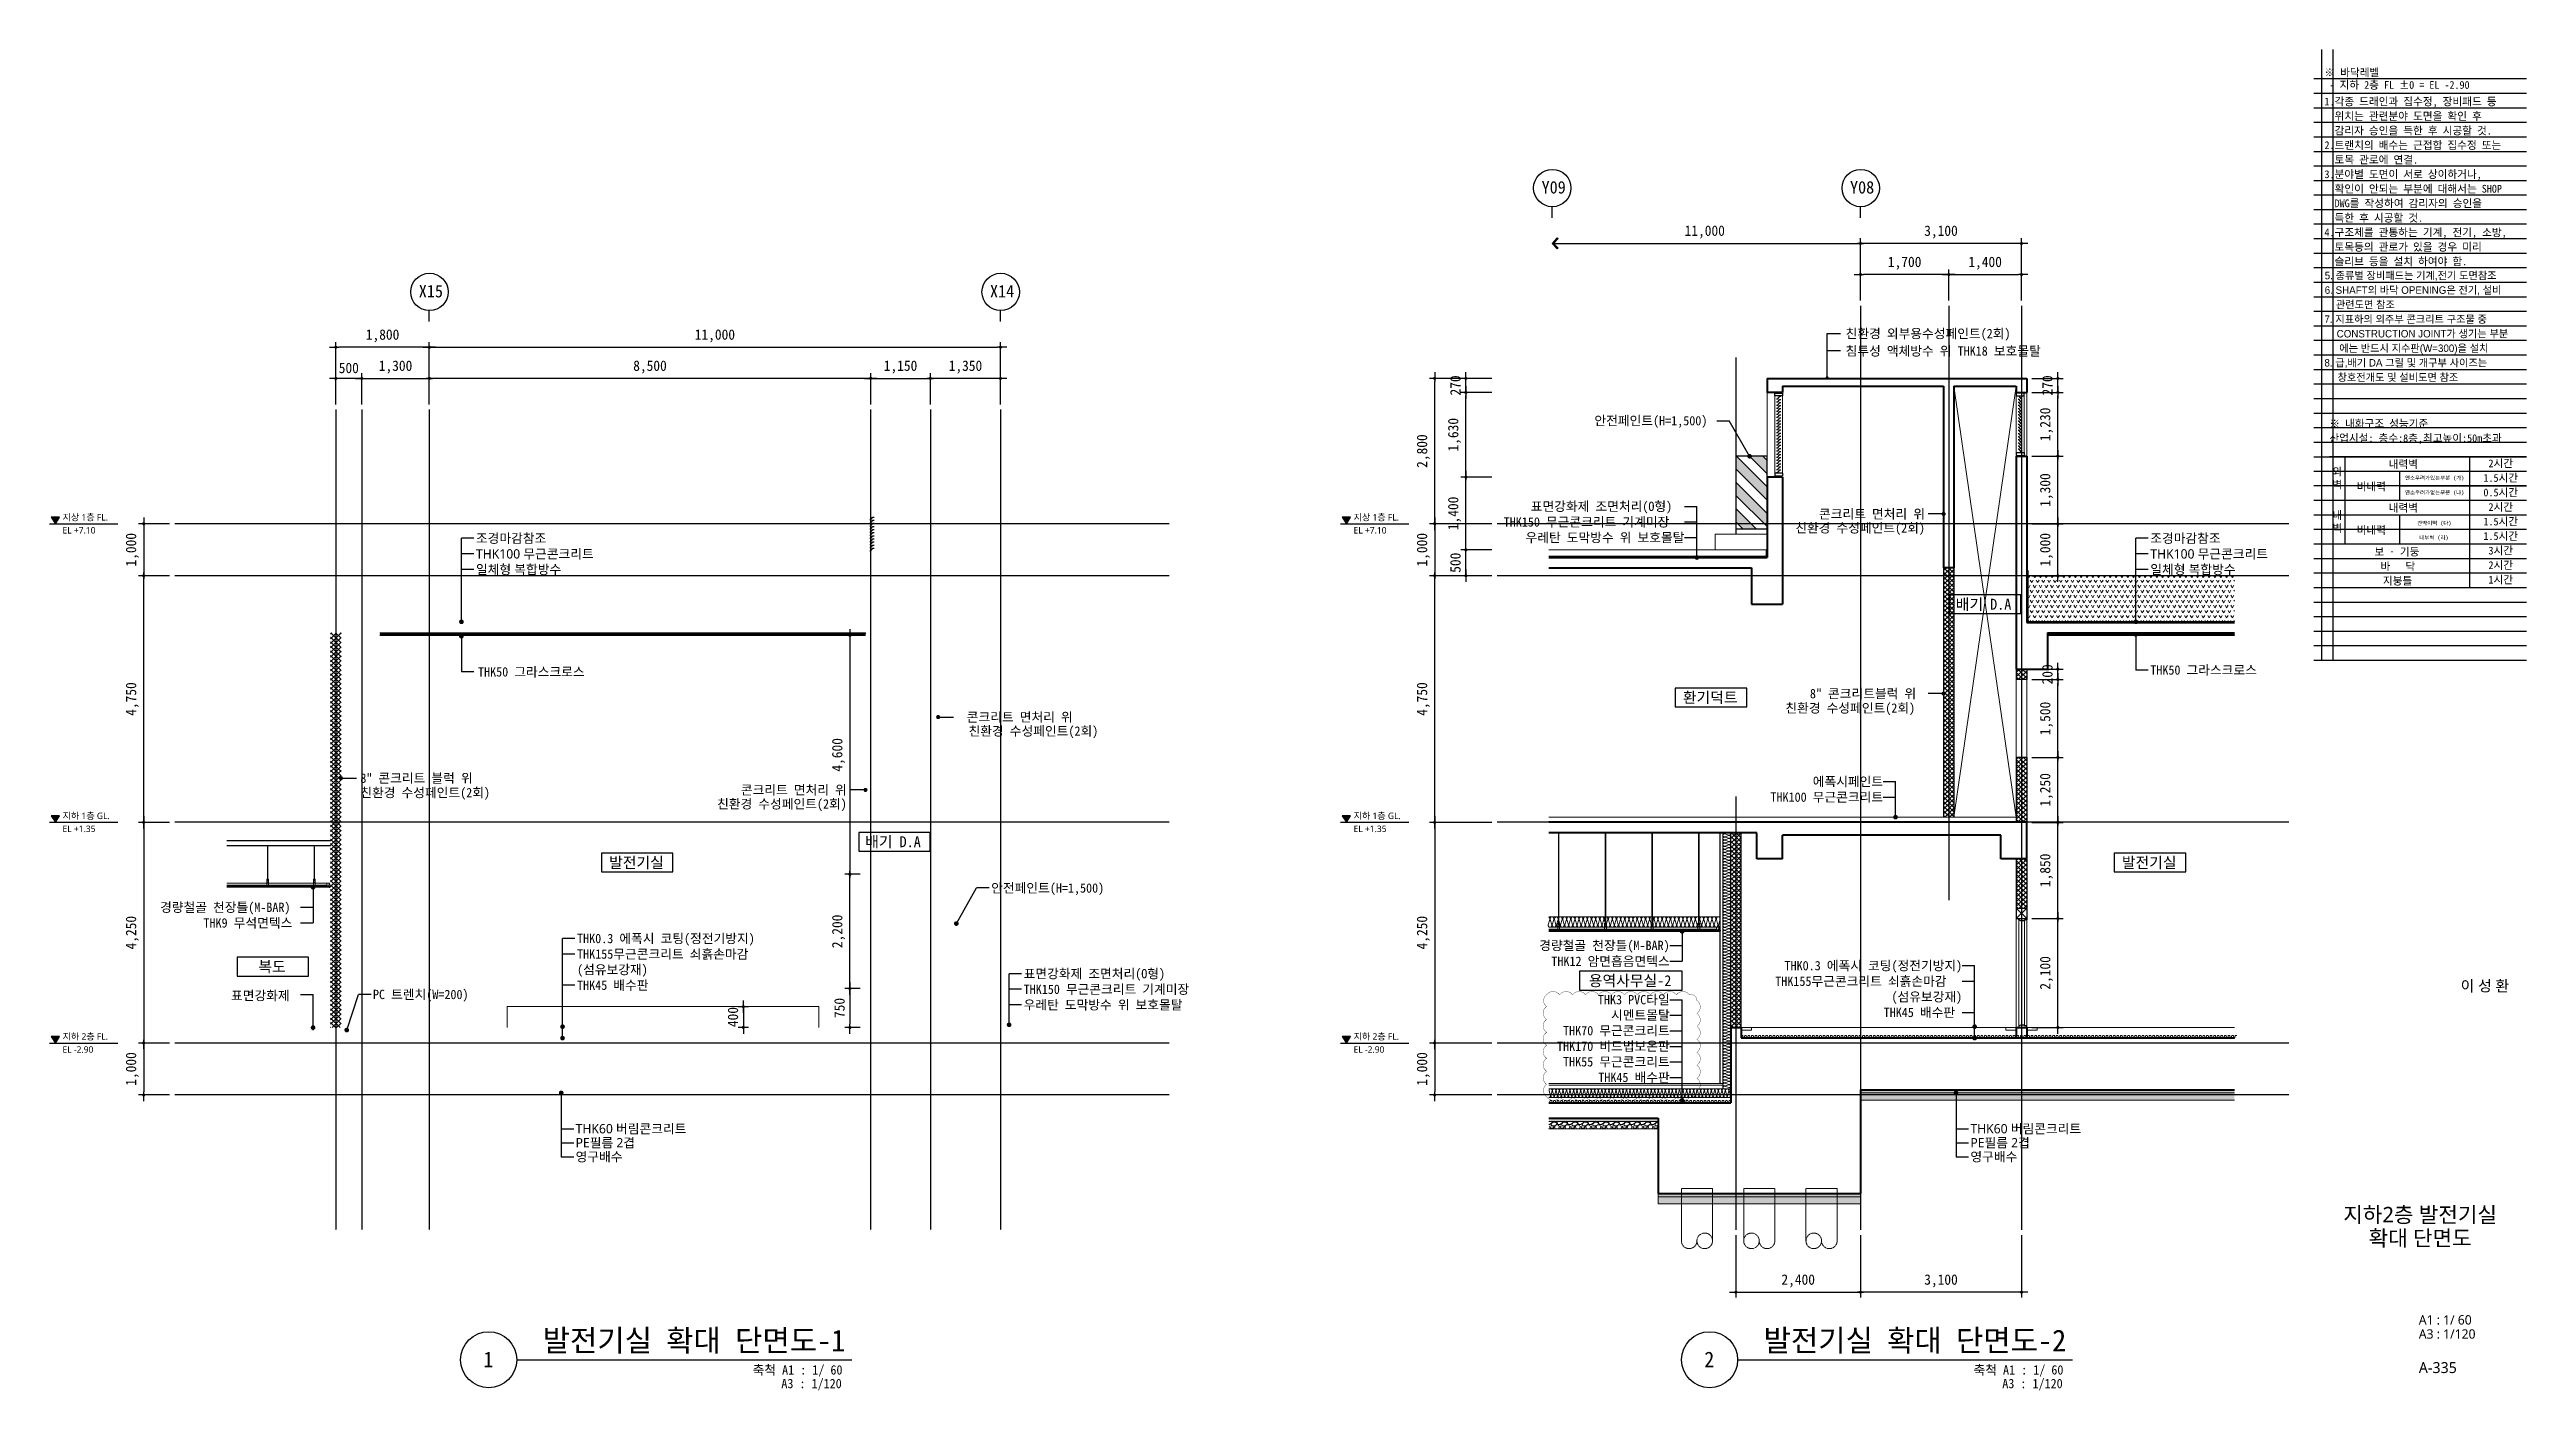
# Model space of a CAD drawing. Header units: inches. Extents: x 2004 to 150234, y 6875187 to 6994525.
# Drawn here: x 101071 to 148771, y 6875187 to 6901012 of the extents above; entities that cross this region are included whole.
import ezdxf
from ezdxf.enums import TextEntityAlignment as Align
from ezdxf.xclip import XClip

# ---------------------------------------------------------------- set-up
doc = ezdxf.new("R2010")
doc.units = ezdxf.units.IN
doc.header["$MEASUREMENT"] = 0
doc.header["$XCLIPFRAME"] = 2
doc.linetypes.add('CENTER', pattern=[65, 60, -2, 1, -2])
doc.linetypes.add('HID', pattern=[2.3, 1.5, -0.8])
doc.layers.get('0').update_dxf_attribs({"linetype": 'CONTINUOUS'})
for name, color, linetype, lineweight in [('A-AXIS-BUBL', 7, 'CONTINUOUS', 25), ('A-BORD-TEXT', 3, 'CONTINUOUS', 25), ('A-CONC-LIN1', 2, 'CONTINUOUS', 40), ('A-CONC-LIN2', 7, 'CONTINUOUS', 25), ('A-DIMS', 7, 'CONTINUOUS', 25), ('A-DWXM-DOOR', 4, 'CONTINUOUS', 25), ('A-DWXM-WIND', 4, 'CONTINUOUS', 25), ('A-ELEV-LIN2', 7, 'CONTINUOUS', 25), ('A-ELEV-LIN3', 8, 'CONTINUOUS', 18), ('A-FFXS-PAD', 254, 'CONTINUOUS', 18), ('A-MKXS-LEAD', 7, 'CONTINUOUS', 25), ('A-MKXS-TEXT1', 3, 'CONTINUOUS', 25), ('A-MKXX-NAME', 3, 'CONTINUOUS', 25), ('A-MKXX-SYMB', 7, 'CONTINUOUS', 25), ('A-SECT-LIN1', 4, 'CONTINUOUS', 25), ('A-SECT-LIN3', 255, 'CONTINUOUS', 18), ('A-WAXM-BLOC', 3, 'CONTINUOUS', 25), ('A-WAXM-DRYW', 4, 'CONTINUOUS', 25), ('A-XXXX-DRBD', 9, 'CONTINUOUS', 20), ('A-XXXX-FIN2', 6, 'CONTINUOUS', 20), ('A-XXXX-HATC', 8, 'CONTINUOUS', 18), ('A-XXXX-INSL2', 8, 'CONTINUOUS', 18), ('A-XXXX-SYMB', 7, 'CONTINUOUS', 25), ('A-XXXX-TXT1', 3, 'CONTINUOUS', 25), ('A-XXXX-TXT2', 3, 'CONTINUOUS', 25), ('A-XXXX-WAT1', 9, 'HID', 20), ('REV-202205', 20, 'CONTINUOUS', 25)]:
    doc.layers.add(name, color=color, linetype=linetype, lineweight=lineweight)
doc.layers.add('A-XXXX-NPLT', color=144, linetype='CONTINUOUS', plot=False)
for name, color, linetype in [('AA-AXIS-LINE-1', 1, 'CENTER'), ('SYMB', 7, 'CONTINUOUS'), ('T', 3, 'CONTINUOUS'), ('TEXT', 4, 'CONTINUOUS')]:
    doc.layers.add(name, color=color, linetype=linetype)
doc.styles.add('HY울릉도L', font='H2GTRE.TTF')
doc.styles.add('돋움체', font='')
doc.styles.add('돋음', font='')
doc.styles.add('맑은 고딕', font='malgun.ttf')
doc.styles.add('맑은고딕', font='malgun.ttf')
doc.styles.get('돋움체').set_extended_font_data('DotumChe')
doc.styles.get('돋음').set_extended_font_data('Dotum')
doc.dimstyles.new('CDIM', dxfattribs={"dimtxt": 2, "dimasz": 0.6, "dimexe": 1, "dimexo": 1, "dimgap": 1, "dimtad": 1, "dimdec": 0, "dimrnd": 0.5, "dimzin": 0, "dimdsep": 32, "dimlunit": 6, "dimtxsty": 'HY울릉도L', "dimblk1": '_CIDOT', "dimblk2": '_CIDOT', "dimsah": 1, "dimcen": 4.5, "dimclrd": 2, "dimclre": 2, "dimclrt": 7, "dimadec": 0, "dimazin": 0, "dimtfac": 1, "dimtdec": 0, "dimtix": 1, "dimtmove": 2, "dimatfit": 1, "dimldrblk": '_CIDOT', "dimfxl": 1, "dimtolj": 1, "dimtzin": 0, "dimlwd": -1, "dimarcsym": 0})

msp = doc.modelspace()

# ---------------------------------------------------------------- texts
at = {"layer": 'A-BORD-TEXT', "style": '맑은고딕'}
msp.add_text('이 성 환', height=210, dxfattribs=at).set_placement((148436.2, 6882873.5), align=Align.RIGHT)
for s, p in [('지하2층 발전기실', (146723.3, 6878571.7)), ('확대 단면도', (146723.3, 6878121.7))]:
    msp.add_text(s, height=300, dxfattribs=at).set_placement(p, align=Align.MIDDLE_CENTER)
at = {"layer": 'A-DIMS', "color": 3, "insert": (132946.3, 6897497.4), "char_height": 200, "attachment_point": 5, "style": '돋움체'}
msp.add_mtext('\\A1;11,000', dxfattribs=at)
at = {"layer": 'A-MKXS-TEXT1'}
for s, style, p in [('친환경 외부용수성페인트(2회)', '돋움체', (135659.5, 6895542)), ('침투성 액체방수 위 THK18 보호몰탈', '돋움체', (135659.5, 6895206.1)), ('안전페인트(H=1,500)', '돋움체', (130821.4, 6893863.6)), ('표면강화제 조면처리(O형)', '돋움체', (129595.2, 6892213.6)), ('조경마감참조', '맑은고딕', (109282.6, 6891598.7)), ('THK150 무근콘크리트 기계미장', '돋움체', (129074.6, 6891913.6)), ('조경마감참조', '맑은고딕', (141526.5, 6891598.7)), ('THK100 무근콘크리트', '맑은고딕', (109282.6, 6891298.7)), ('THK100 무근콘크리트', '맑은고딕', (141526.5, 6891298.7)), ('일체형 복합방수', '맑은고딕', (109282.6, 6890998.7)), ('일체형 복합방수', '맑은고딕', (141526.5, 6890998.7)), ('THK50 그라스크로스', '돋움체', (109322.6, 6889026.5)), ('THK50 그라스크로스', '돋움체', (141526.5, 6889061.9)), ('친환경 수성페인트(2회)', '돋움체', (134499.5, 6888329.7)), ('8" 콘크리트블럭 위', '돋움체', (134971.2, 6888608)), ('8" 콘크리트 블럭 위', '돋움체', (107055, 6886979.2)), ('친환경 수성페인트(2회)', '돋움체', (107055, 6886701)), ('경량철골 천장틀(M-BAR)', '돋움체', (103199.1, 6884492)), ('안전페인트(H=1,500)', '돋움체', (119204.9, 6884863.6)), ('THK9 무석면텍스', '돋움체', (104034.9, 6884192)), ('THK0.3 에폭시 코팅(정전기방지)', '돋움체', (111229.7, 6883891.3)), ('THK155무근콘크리트 쇠흙손마감', '돋움체', (111229.7, 6883591.3)), ('(섬유보강재)', '돋움체', (111229.7, 6883291.3)), ('표면강화제 조면처리(O형)', '돋움체', (119829.5, 6883213.6)), ('THK155무근콘크리트 쇠흙손마감', '돋움체', (134304, 6883068.1)), ('표면강화제', '맑은고딕', (104565.9, 6882792.5)), ('PC 트렌치(W=200)', '돋움체', (107299.1, 6882813.7)), ('THK45 배수판', '돋움체', (111229.7, 6882991.3)), ('THK150 무근콘크리트 기계미장', '돋움체', (119829.5, 6882913.6)), ('우레탄 도막방수 위 보호몰탈', '돋움체', (119829.5, 6882613.6)), ('THK45 배수판', '돋움체', (136391.6, 6882468.1)), ('THK60 버림콘크리트', '맑은고딕', (111201.7, 6880227.8)), ('THK60 버림콘크리트', '맑은고딕', (138061.9, 6880227.8)), ('영구배수', '맑은고딕', (111201.7, 6879687.8)), ('PE필름 2겹', '맑은고딕', (111201.7, 6879957.8)), ('영구배수', '맑은고딕', (138061.9, 6879687.8)), ('PE필름 2겹', '맑은고딕', (138061.9, 6879957.8))]:
    msp.add_text(s, height=180, dxfattribs=dict(at, style=style)).set_placement(p, align=Align.MIDDLE_LEFT)
at = {"layer": 'A-MKXS-TEXT1', "style": '돋움체'}
for s, p in [('콘크리트 면처리 위', (137187, 6892067.2)), ('우레탄 도막방수 위 보호몰탈', (132554.3, 6891613.6)), ('친환경 수성페인트(2회)', (137187, 6891798.1)), ('콘크리트 면처리 위', (120774, 6888155.9)), ('친환경 수성페인트(2회)', (121267, 6887886.8)), ('에폭시페인트', (136381, 6886914.7)), ('친환경 수성페인트(2회)', (116424.5, 6886483)), ('콘크리트 면처리 위', (116424.5, 6886752.2)), ('THK100 무근콘크리트', (136381, 6886614.7)), ('경량철골 천장틀(M-BAR)', (132271.1, 6883757.5)), ('THK12 암면흡음면텍스', (132271.1, 6883454)), ('THK0.3 에폭시 코팅(정전기방지)', (137904.2, 6883368.1)), ('THK3 PVC타일', (132271.1, 6882713)), ('(섬유보강재)', (137904.2, 6882768.1)), ('THK70 무근콘크리트', (132271.1, 6882116.6)), ('시멘트몰탈', (132271.1, 6882416.6)), ('THK170 비드법보온판', (132271.1, 6881816.6)), ('THK55 무근콘크리트', (132271.1, 6881516.6)), ('THK45 배수판', (132271.1, 6881216.6))]:
    msp.add_text(s, height=180, dxfattribs=at).set_placement(p, align=Align.MIDDLE_RIGHT)
at = {"layer": 'A-MKXX-NAME', "style": '돋움체'}
for s, p in [('※ 바닥레벨', (144881.5, 6900495)), (' - 지하 2층 FL %%P0 = EL -2.90', (144881.5, 6900255))]:
    msp.add_text(s, height=150, dxfattribs=at).set_placement(p)
for s, p in [('배기 D.A', (138315, 6890328.3)), ('환기덕트', (133051.7, 6888532.7)), ('배기 D.A', (117313.7, 6885754.9)), ('발전기실', (112373.3, 6885353.5)), ('발전기실', (141506.5, 6885353.5)), ('복도', (105355.8, 6883348.3)), ('용역사무실-2', (131508.5, 6883078.9))]:
    msp.add_text(s, height=210, dxfattribs=at).set_placement(p, align=Align.MIDDLE_CENTER)
at = {"layer": 'A-XXXX-TXT1', "style": '맑은고딕'}
for s, height, p in [('A1 : 1/ 60', 180, (146697.5, 6876456.3)), ('A3 : 1/120', 180, (146697.5, 6876184.2)), ('A-335', 210, (146697.5, 6875522.1))]:
    msp.add_text(s, height=height, dxfattribs=at).set_placement(p)
at = {"layer": 'A-XXXX-TXT1', "style": '돋움체'}
for s, p in [('발전기실 확대 단면도-1', (116395.1, 6875812.3)), ('발전기실 확대 단면도-2', (139907.6, 6875812.3))]:
    msp.add_text(s, height=420, dxfattribs=at).set_placement(p, align=Align.BOTTOM_RIGHT)
for s, p in [('1', (109520.8, 6875784.8)), ('2', (133033.3, 6875784.8))]:
    msp.add_text(s, height=300, dxfattribs=at).set_placement(p, align=Align.MIDDLE)
for s, p in [('축척 A1 : 1/ 60', (116341.2, 6875583.1)), ('축척 A1 : 1/ 60', (139853.7, 6875583.1)), ('A3 : 1/120', (116327, 6875320.4)), ('A3 : 1/120', (139839.5, 6875320.4))]:
    msp.add_text(s, height=180, dxfattribs=at).set_placement(p, align=Align.MIDDLE_RIGHT)
at = {"layer": 'A-XXXX-TXT2', "style": '돋움체'}
for s, p in [('1.각종 드래인과 집수정, 장비패드 등', (144881.5, 6900010)), ('  위치는 관련분야 도면을 확인 후', (144881.5, 6899730)), ('  감리자 승인을 득한 후 시공할 것.', (144881.5, 6899450)), ('2.트랜치의 배수는 근접합 집수정 또는', (144881.5, 6899170)), ('  토목 관로에 연결.', (144881.5, 6898890)), ('3.분야별 도면이 서로 상이하거나, ', (144881.5, 6898610)), ('  확인이 안되는 부분에 대해서는 SHOP', (144881.5, 6898330)), ('  DWG를 작성하여 감리자의 승인을', (144881.5, 6898050)), ('4.구조체를 관통하는 기계, 전기, 소방,', (144881.5, 6897490)), ('  득한 후 시공할 것.', (144881.5, 6897770)), ('  토목등의 관로가 있을 경우 미리', (144881.5, 6897210)), ('  슬리브 등을 설치 하여야 함.', (144881.5, 6896930)), ('산업시설: 층수:8층,최고높이:50m초과', (144975.8, 6893526.7)), ('※ 내화구조 성능기준', (144975.8, 6893806.7))]:
    msp.add_text(s, height=150, dxfattribs=at).set_placement(p, align=Align.MIDDLE_LEFT)
at = {"layer": 'A-XXXX-TXT2', "ltscale": 0.2, "style": '돋움체'}
for s, p in [('Y09', (130037, 6898356.7)), ('Y08', (135977, 6898356.7)), ('X15', (108414.5, 6896356.7)), ('X14', (119414.5, 6896356.7))]:
    msp.add_text(s, height=240, dxfattribs=at).set_placement(p, align=Align.MIDDLE)
at = {"layer": 'A-XXXX-TXT2', "style": '돋움체'}
for s, height, p in [('2시간', 150, (148275.8, 6893041.7)), ('비내력', 150, (145783.9, 6892596.7)), ('내력벽', 150, (146398.9, 6893026.7)), ('연소우려가있는부분 (가)', 75, (147001.5, 6892761.7)), ('1.5시간', 150, (148275.8, 6892761.7)), ('내력벽', 150, (146398.9, 6892186.7)), ('연소우려가없는부분 (나)', 75, (147001.5, 6892481.7)), ('0.5시간', 150, (148275.8, 6892481.7)), ('2시간', 150, (148275.8, 6892201.7)), ('비내력', 150, (145783.9, 6891756.7)), ('간막이벽 (다)', 75, (146995.6, 6891891.7)), ('1.5시간', 150, (148275.8, 6891921.7)), ('1.5시간', 150, (148275.8, 6891641.7)), ('보 · 기둥', 150, (146275.7, 6891339.2)), ('내부벽 (라)', 75, (146988.4, 6891611.7)), ('3시간', 150, (148275.8, 6891361.7)), ('바   닥', 150, (146294.7, 6891059.2)), ('지붕틀', 150, (146289, 6890779.2)), ('2시간', 150, (148275.8, 6891081.7)), ('1시간', 150, (148275.8, 6890801.7))]:
    msp.add_text(s, height=height, dxfattribs=at).set_placement(p, align=Align.MIDDLE_CENTER)
at = {"layer": 'A-XXXX-TXT2', "char_height": 150, "attachment_point": 5, "style": '맑은 고딕'}
for s, width, insert in [('{\\fDotumChe|b0|i0|c129|p49;외\\P벽}', 996.018, (145125.5, 6892749.1)), ('{\\fDotumChe|b0|i0|c129|p49;내\\P벽}', 1000, (145125.8, 6891909.1))]:
    msp.add_mtext_dynamic_manual_height_columns(s, width=width, gutter_width=5000, heights=[0], dxfattribs=dict(at, insert=insert))
at = {"layer": 'T', "style": '돋음'}
for s, p in [('5. 종류별 장비패드는 기계,전기 도면참조', (144885.8, 6896587)), ('6. SHAFT의 바닥 OPENING은 전기, 설비', (144885.8, 6896307)), ('   관련도면 참조', (144942.7, 6896027)), ('7. 지표하의 외주부 콘크리트 구조물 중 ', (144879.9, 6895747)), ('   CONSTRUCTION JOINT가 생기는 부분', (144958.5, 6895467)), ('8. 급,배기 DA 그릴 및 개구부 사이즈는', (144879.9, 6894907)), ('에는 반드시 지수판(W=300)을 설치', (145166, 6895187)), ('창호전개도 및 설비도면 참조', (145132.7, 6894627))]:
    msp.add_text(s, height=144, dxfattribs=at).set_placement(p)

# ---------------------------------------------------------------- blocks, each defined once
blk = doc.blocks.new('_CIDOT')
at = {"color": 0, "linetype": 'ByBlock'}
blk.add_line((2, 0), (-1, 0), dxfattribs=at)
at = {"color": 0, "linetype": 'ByBlock', "const_width": 0.5}
blk.add_lwpolyline([(-0.25, 0, 1), (0.25, 0, 1)], format="xyb", close=True, dxfattribs=at)
blk = doc.blocks.new('*D236')
at = {"layer": 'A-DIMS', "lineweight": -2, "transparency": 16777216}
for p, q in [((108384, 6894178), (108384, 6894778)), ((116884, 6894178), (116884, 6894778))]:
    blk.add_line(p, q, dxfattribs=at)
at = {"layer": 'A-DIMS', "transparency": 16777216}
blk.add_line((116824, 6894678), (108444, 6894678), dxfattribs=at)
at = {"layer": 'A-DIMS', "transparency": 16777216, "xscale": 60, "yscale": 60, "zscale": 60, "rotation": 180}
blk.add_blockref('_CIDOT', (108384, 6894678), dxfattribs=at)
at = {"layer": 'A-DIMS', "transparency": 16777216, "xscale": 60, "yscale": 60, "zscale": 60}
blk.add_blockref('_CIDOT', (116884, 6894678), dxfattribs=at)
at = {"layer": 'A-DIMS', "color": 3, "transparency": 16777216, "insert": (112634, 6894897), "char_height": 200, "attachment_point": 5, "style": '돋움체'}
blk.add_mtext('\\A1;8,500', dxfattribs=at)
blk = doc.blocks.new('*D237')
at = {"layer": 'A-DIMS', "lineweight": -2, "transparency": 16777216}
for p, q in [((106584, 6894178), (106584, 6895378)), ((108384, 6894178), (108384, 6895378))]:
    blk.add_line(p, q, dxfattribs=at)
at = {"layer": 'A-DIMS', "transparency": 16777216}
blk.add_line((108324, 6895278), (106644, 6895278), dxfattribs=at)
at = {"layer": 'A-DIMS', "transparency": 16777216, "xscale": 60, "yscale": 60, "zscale": 60, "rotation": 180}
blk.add_blockref('_CIDOT', (106584, 6895278), dxfattribs=at)
at = {"layer": 'A-DIMS', "transparency": 16777216, "xscale": 60, "yscale": 60, "zscale": 60}
blk.add_blockref('_CIDOT', (108384, 6895278), dxfattribs=at)
at = {"layer": 'A-DIMS', "color": 3, "transparency": 16777216, "insert": (107484, 6895497), "char_height": 200, "attachment_point": 5, "style": '돋움체'}
blk.add_mtext('\\A1;1,800', dxfattribs=at)
blk = doc.blocks.new('A$C36533B92')
at = {"layer": 'A-AXIS-BUBL', "ltscale": 0.2}
blk.add_line((0, -210), (0, 0), dxfattribs=at)
blk.add_circle((4, 360), 360, dxfattribs=at)
blk = doc.blocks.new('*D238')
at = {"layer": 'A-DIMS', "lineweight": -2, "transparency": 16777216}
for p, q in [((108384, 6894178), (108384, 6895378)), ((119384, 6894178), (119384, 6895378))]:
    blk.add_line(p, q, dxfattribs=at)
at = {"layer": 'A-DIMS', "transparency": 16777216}
blk.add_line((108444, 6895278), (119324, 6895278), dxfattribs=at)
at = {"layer": 'A-DIMS', "transparency": 16777216, "xscale": 60, "yscale": 60, "zscale": 60, "rotation": 180}
blk.add_blockref('_CIDOT', (108384, 6895278), dxfattribs=at)
at = {"layer": 'A-DIMS', "transparency": 16777216, "xscale": 60, "yscale": 60, "zscale": 60}
blk.add_blockref('_CIDOT', (119384, 6895278), dxfattribs=at)
at = {"layer": 'A-DIMS', "color": 3, "transparency": 16777216, "insert": (113884, 6895497), "char_height": 200, "attachment_point": 5, "style": '돋움체'}
blk.add_mtext('\\A1;11,000', dxfattribs=at)
blk = doc.blocks.new('*D239')
at = {"layer": 'A-DIMS', "lineweight": -2, "transparency": 16777216}
for p, q in [((107084, 6894178), (107084, 6894778)), ((108384, 6894178), (108384, 6894778))]:
    blk.add_line(p, q, dxfattribs=at)
at = {"layer": 'A-DIMS', "transparency": 16777216}
blk.add_line((107144, 6894678), (108324, 6894678), dxfattribs=at)
at = {"layer": 'A-DIMS', "transparency": 16777216, "xscale": 60, "yscale": 60, "zscale": 60, "rotation": 180}
blk.add_blockref('_CIDOT', (107084, 6894678), dxfattribs=at)
at = {"layer": 'A-DIMS', "transparency": 16777216, "xscale": 60, "yscale": 60, "zscale": 60}
blk.add_blockref('_CIDOT', (108384, 6894678), dxfattribs=at)
at = {"layer": 'A-DIMS', "color": 3, "transparency": 16777216, "insert": (107734, 6894897), "char_height": 200, "attachment_point": 5, "style": '돋움체'}
blk.add_mtext('\\A1;1,300', dxfattribs=at)
blk = doc.blocks.new('*D240')
at = {"layer": 'A-DIMS', "transparency": 16777216}
for p, q in [((106524, 6894678), (106464, 6894678)), ((107084, 6894678), (106584, 6894678)), ((107144, 6894678), (107204, 6894678))]:
    blk.add_line(p, q, dxfattribs=at)
at = {"layer": 'A-DIMS', "lineweight": -2, "transparency": 16777216}
for p, q in [((106584, 6894178), (106584, 6894778)), ((107084, 6894178), (107084, 6894778))]:
    blk.add_line(p, q, dxfattribs=at)
at = {"layer": 'A-DIMS', "transparency": 16777216, "xscale": 60, "yscale": 60, "zscale": 60}
blk.add_blockref('_CIDOT', (106584, 6894678), dxfattribs=at)
at = {"layer": 'A-DIMS', "transparency": 16777216, "xscale": 60, "yscale": 60, "zscale": 60, "rotation": 180}
blk.add_blockref('_CIDOT', (107084, 6894678), dxfattribs=at)
at = {"layer": 'A-DIMS', "color": 3, "transparency": 16777216, "insert": (106834, 6894878), "char_height": 200, "attachment_point": 5, "style": '돋움체'}
blk.add_mtext('\\A1;500', dxfattribs=at)
blk = doc.blocks.new('*D241')
at = {"layer": 'A-DIMS', "lineweight": -2, "transparency": 16777216}
for p, q in [((116884, 6894178), (116884, 6894778)), ((118034, 6894178), (118034, 6894778))]:
    blk.add_line(p, q, dxfattribs=at)
at = {"layer": 'A-DIMS', "transparency": 16777216}
blk.add_line((116944, 6894678), (117974, 6894678), dxfattribs=at)
at = {"layer": 'A-DIMS', "transparency": 16777216, "xscale": 60, "yscale": 60, "zscale": 60, "rotation": 180}
blk.add_blockref('_CIDOT', (116884, 6894678), dxfattribs=at)
at = {"layer": 'A-DIMS', "transparency": 16777216, "xscale": 60, "yscale": 60, "zscale": 60}
blk.add_blockref('_CIDOT', (118034, 6894678), dxfattribs=at)
at = {"layer": 'A-DIMS', "color": 3, "transparency": 16777216, "insert": (117459, 6894897), "char_height": 200, "attachment_point": 5, "style": '돋움체'}
blk.add_mtext('\\A1;1,150', dxfattribs=at)
blk = doc.blocks.new('*D242')
at = {"layer": 'A-DIMS', "lineweight": -2, "transparency": 16777216}
for p, q in [((118034, 6894178), (118034, 6894778)), ((119384, 6894178), (119384, 6894778))]:
    blk.add_line(p, q, dxfattribs=at)
at = {"layer": 'A-DIMS', "transparency": 16777216}
blk.add_line((119324, 6894678), (118094, 6894678), dxfattribs=at)
at = {"layer": 'A-DIMS', "transparency": 16777216, "xscale": 60, "yscale": 60, "zscale": 60, "rotation": 180}
blk.add_blockref('_CIDOT', (118034, 6894678), dxfattribs=at)
at = {"layer": 'A-DIMS', "transparency": 16777216, "xscale": 60, "yscale": 60, "zscale": 60}
blk.add_blockref('_CIDOT', (119384, 6894678), dxfattribs=at)
at = {"layer": 'A-DIMS', "color": 3, "transparency": 16777216, "insert": (118709, 6894897), "char_height": 200, "attachment_point": 5, "style": '돋움체'}
blk.add_mtext('\\A1;1,350', dxfattribs=at)
blk = doc.blocks.new('*D244')
at = {"layer": 'A-DIMS', "lineweight": -2, "transparency": 16777216}
for p, q in [((103384, 6886128), (102784, 6886128)), ((103384, 6881878), (102784, 6881878))]:
    blk.add_line(p, q, dxfattribs=at)
at = {"layer": 'A-DIMS', "transparency": 16777216}
blk.add_line((102884, 6886068), (102884, 6881938), dxfattribs=at)
at = {"layer": 'A-DIMS', "transparency": 16777216, "xscale": 60, "yscale": 60, "zscale": 60}
for p, rotation in [((102884, 6886128), 90), ((102884, 6881878), 270)]:
    blk.add_blockref('_CIDOT', p, dxfattribs=dict(at, rotation=rotation))
at = {"layer": 'A-DIMS', "color": 3, "transparency": 16777216, "insert": (102665, 6884003), "char_height": 200, "attachment_point": 5, "rotation": 90, "style": '돋움체'}
blk.add_mtext('\\A1;4,250', dxfattribs=at)
blk = doc.blocks.new('*D245')
at = {"layer": 'A-DIMS', "lineweight": -2, "transparency": 16777216}
for p, q in [((103384, 6890878), (102784, 6890878)), ((103384, 6886128), (102784, 6886128))]:
    blk.add_line(p, q, dxfattribs=at)
at = {"layer": 'A-DIMS', "transparency": 16777216}
blk.add_line((102884, 6886188), (102884, 6890818), dxfattribs=at)
at = {"layer": 'A-DIMS', "transparency": 16777216, "xscale": 60, "yscale": 60, "zscale": 60}
for p, rotation in [((102884, 6890878), 90), ((102884, 6886128), 270)]:
    blk.add_blockref('_CIDOT', p, dxfattribs=dict(at, rotation=rotation))
at = {"layer": 'A-DIMS', "color": 3, "transparency": 16777216, "insert": (102665, 6888503), "char_height": 200, "attachment_point": 5, "rotation": 90, "style": '돋움체'}
blk.add_mtext('\\A1;4,750', dxfattribs=at)
blk = doc.blocks.new('*D246')
at = {"layer": 'A-DIMS', "lineweight": -2, "transparency": 16777216}
for p, q in [((103384, 6891878), (102784, 6891878)), ((103384, 6890878), (102784, 6890878))]:
    blk.add_line(p, q, dxfattribs=at)
at = {"layer": 'A-DIMS', "transparency": 16777216}
blk.add_line((102884, 6891818), (102884, 6890938), dxfattribs=at)
at = {"layer": 'A-DIMS', "transparency": 16777216, "xscale": 60, "yscale": 60, "zscale": 60}
for p, rotation in [((102884, 6891878), 90), ((102884, 6890878), 270)]:
    blk.add_blockref('_CIDOT', p, dxfattribs=dict(at, rotation=rotation))
at = {"layer": 'A-DIMS', "color": 3, "transparency": 16777216, "insert": (102665, 6891378), "char_height": 200, "attachment_point": 5, "rotation": 90, "style": '돋움체'}
blk.add_mtext('\\A1;1,000', dxfattribs=at)
blk = doc.blocks.new('입단면LEVEL1')
at = {"layer": 'SYMB', "linetype": 'ByBlock'}
blk.add_line((0, 0), (26.26, 0), dxfattribs=at)
blk.add_lwpolyline([(0.64, 2.5), (2.24, 0), (3.84, 2.5)], close=True, dxfattribs=at)
blk.add_solid([(0.64, 2.5), (3.84, 2.5), (2.24, 0)], dxfattribs=at)
at = {"layer": 'TEXT', "style": '돋움체'}
for tag, p in [('층레벨', (5.03, 1.28)), ('LEVEL', (5.85, -2.99))]:
    blk.add_attdef(tag, p, '', height=2.5, dxfattribs=at)
blk = doc.blocks.new('*D247')
at = {"layer": 'A-DIMS', "lineweight": -2, "transparency": 16777216}
for p, q in [((103384, 6881878), (102784, 6881878)), ((103384, 6880878), (102784, 6880878))]:
    blk.add_line(p, q, dxfattribs=at)
at = {"layer": 'A-DIMS', "transparency": 16777216}
blk.add_line((102884, 6881818), (102884, 6880938), dxfattribs=at)
at = {"layer": 'A-DIMS', "transparency": 16777216, "xscale": 60, "yscale": 60, "zscale": 60}
for p, rotation in [((102884, 6881878), 90), ((102884, 6880878), 270)]:
    blk.add_blockref('_CIDOT', p, dxfattribs=dict(at, rotation=rotation))
at = {"layer": 'A-DIMS', "color": 3, "transparency": 16777216, "insert": (102665, 6881378), "char_height": 200, "attachment_point": 5, "rotation": 90, "style": '돋움체'}
blk.add_mtext('\\A1;1,000', dxfattribs=at)
blk = doc.blocks.new('*D248')
at = {"layer": 'A-DIMS', "lineweight": -2, "transparency": 16777216}
for p, q in [((116684, 6882928), (116384, 6882928)), ((116684, 6882178), (116384, 6882178))]:
    blk.add_line(p, q, dxfattribs=at)
at = {"layer": 'A-DIMS', "transparency": 16777216}
blk.add_line((116484, 6882868), (116484, 6882238), dxfattribs=at)
at = {"layer": 'A-DIMS', "transparency": 16777216, "xscale": 60, "yscale": 60, "zscale": 60}
for p, rotation in [((116484, 6882928), 90), ((116484, 6882178), 270)]:
    blk.add_blockref('_CIDOT', p, dxfattribs=dict(at, rotation=rotation))
at = {"layer": 'A-DIMS', "color": 3, "transparency": 16777216, "insert": (116284, 6882553), "char_height": 200, "attachment_point": 5, "rotation": 90, "style": '돋움체'}
blk.add_mtext('\\A1;750', dxfattribs=at)
blk = doc.blocks.new('*D249')
at = {"layer": 'A-DIMS', "lineweight": -2, "transparency": 16777216}
for p, q in [((116684, 6885128), (116384, 6885128)), ((116684, 6882928), (116384, 6882928))]:
    blk.add_line(p, q, dxfattribs=at)
at = {"layer": 'A-DIMS', "transparency": 16777216}
blk.add_line((116484, 6882988), (116484, 6885068), dxfattribs=at)
at = {"layer": 'A-DIMS', "transparency": 16777216, "xscale": 60, "yscale": 60, "zscale": 60}
for p, rotation in [((116484, 6885128), 90), ((116484, 6882928), 270)]:
    blk.add_blockref('_CIDOT', p, dxfattribs=dict(at, rotation=rotation))
at = {"layer": 'A-DIMS', "color": 3, "transparency": 16777216, "insert": (116265, 6884028), "char_height": 200, "attachment_point": 5, "rotation": 90, "style": '돋움체'}
blk.add_mtext('\\A1;2,200', dxfattribs=at)
blk = doc.blocks.new('*D250')
at = {"layer": 'A-DIMS', "transparency": 16777216}
for p, q in [((114432, 6882638), (114432, 6882698)), ((114432, 6882578), (114432, 6882178)), ((114432, 6882118), (114432, 6882058))]:
    blk.add_line(p, q, dxfattribs=at)
at = {"layer": 'A-DIMS', "lineweight": -2, "transparency": 16777216}
for p, q in [((114532, 6882578), (114332, 6882578)), ((114532, 6882178), (114332, 6882178))]:
    blk.add_line(p, q, dxfattribs=at)
at = {"layer": 'A-DIMS', "transparency": 16777216, "xscale": 60, "yscale": 60, "zscale": 60}
for p, rotation in [((114432, 6882578), 270), ((114432, 6882178), 90)]:
    blk.add_blockref('_CIDOT', p, dxfattribs=dict(at, rotation=rotation))
at = {"layer": 'A-DIMS', "color": 3, "transparency": 16777216, "insert": (114232, 6882378), "char_height": 200, "attachment_point": 5, "rotation": 90, "style": '돋움체'}
blk.add_mtext('\\A1;400', dxfattribs=at)
blk = doc.blocks.new('*D251')
at = {"layer": 'A-DIMS', "lineweight": -2, "transparency": 16777216}
for p, q in [((116684, 6889728), (116384, 6889728)), ((116684, 6885128), (116384, 6885128))]:
    blk.add_line(p, q, dxfattribs=at)
at = {"layer": 'A-DIMS', "transparency": 16777216}
blk.add_line((116484, 6889668), (116484, 6885188), dxfattribs=at)
at = {"layer": 'A-DIMS', "transparency": 16777216, "xscale": 60, "yscale": 60, "zscale": 60}
for p, rotation in [((116484, 6889728), 90), ((116484, 6885128), 270)]:
    blk.add_blockref('_CIDOT', p, dxfattribs=dict(at, rotation=rotation))
at = {"layer": 'A-DIMS', "color": 3, "transparency": 16777216, "insert": (116265, 6887428), "char_height": 200, "attachment_point": 5, "rotation": 90, "style": '돋움체'}
blk.add_mtext('\\A1;4,600', dxfattribs=at)
blk = doc.blocks.new('NOTE')
at = {"layer": 'A-XXXX-NPLT'}
for p, q in [((1010660, 179733), (1010660, 175813)), ((1010734, 175813), (1010734, 179733)), ((1010610, 179546), (1011975, 179546)), ((1010610, 179453), (1011975, 179453)), ((1010610, 179359), (1011975, 179359)), ((1010610, 179266), (1011975, 179266)), ((1010610, 179173), (1011975, 179173)), ((1010610, 179079), (1011975, 179079)), ((1010610, 178986), (1011975, 178986)), ((1010610, 178893), (1011975, 178893)), ((1010610, 178799), (1011975, 178799)), ((1010610, 178706), (1011975, 178706)), ((1010610, 178613), (1011975, 178613)), ((1010610, 178519), (1011975, 178519)), ((1010610, 178426), (1011975, 178426)), ((1010610, 178333), (1011975, 178333)), ((1010610, 178239), (1011975, 178239)), ((1010610, 178146), (1011975, 178146)), ((1010610, 178053), (1011975, 178053)), ((1010610, 177959), (1011975, 177959)), ((1010610, 177866), (1011975, 177866)), ((1010610, 177773), (1011975, 177773)), ((1010610, 177679), (1011975, 177679)), ((1010610, 177586), (1011975, 177586)), ((1010610, 177493), (1011975, 177493)), ((1010610, 177399), (1011975, 177399)), ((1010610, 177306), (1011975, 177306)), ((1010610, 177213), (1011975, 177213)), ((1010610, 177119), (1011975, 177119)), ((1010610, 177026), (1011975, 177026)), ((1010610, 176933), (1011975, 176933)), ((1010610, 176839), (1011975, 176839)), ((1010610, 176746), (1011975, 176746)), ((1010610, 176653), (1011975, 176653)), ((1010610, 176559), (1011975, 176559)), ((1010610, 176466), (1011975, 176466)), ((1010610, 176373), (1011975, 176373)), ((1010610, 176279), (1011975, 176279)), ((1010610, 176186), (1011975, 176186)), ((1010610, 176093), (1011975, 176093)), ((1010610, 175999), (1011975, 175999)), ((1010610, 175906), (1011975, 175906)), ((1010610, 175813), (1011975, 175813))]:
    blk.add_line(p, q, dxfattribs=at)
blk = doc.blocks.new('*D252')
at = {"layer": 'A-DIMS', "lineweight": -2, "transparency": 16777216}
for p, q in [((135946, 6896178), (135946, 6897378)), ((139046, 6896178), (139046, 6897378))]:
    blk.add_line(p, q, dxfattribs=at)
at = {"layer": 'A-DIMS', "transparency": 16777216}
blk.add_line((138986, 6897278), (136006, 6897278), dxfattribs=at)
at = {"layer": 'A-DIMS', "transparency": 16777216, "xscale": 60, "yscale": 60, "zscale": 60, "rotation": 180}
blk.add_blockref('_CIDOT', (135946, 6897278), dxfattribs=at)
at = {"layer": 'A-DIMS', "transparency": 16777216, "xscale": 60, "yscale": 60, "zscale": 60}
blk.add_blockref('_CIDOT', (139046, 6897278), dxfattribs=at)
at = {"layer": 'A-DIMS', "color": 3, "transparency": 16777216, "insert": (137496, 6897497), "char_height": 200, "attachment_point": 5, "style": '돋움체'}
blk.add_mtext('\\A1;3,100', dxfattribs=at)
blk = doc.blocks.new('*D253')
at = {"layer": 'A-DIMS', "lineweight": -2, "transparency": 16777216}
for p, q in [((128846, 6886128), (127646, 6886128)), ((128846, 6881878), (127646, 6881878))]:
    blk.add_line(p, q, dxfattribs=at)
at = {"layer": 'A-DIMS', "transparency": 16777216}
blk.add_line((127746, 6886068), (127746, 6881938), dxfattribs=at)
at = {"layer": 'A-DIMS', "transparency": 16777216, "xscale": 60, "yscale": 60, "zscale": 60}
for p, rotation in [((127746, 6886128), 90), ((127746, 6881878), 270)]:
    blk.add_blockref('_CIDOT', p, dxfattribs=dict(at, rotation=rotation))
at = {"layer": 'A-DIMS', "color": 3, "transparency": 16777216, "insert": (127527, 6884003), "char_height": 200, "attachment_point": 5, "rotation": 90, "style": '돋움체'}
blk.add_mtext('\\A1;4,250', dxfattribs=at)
blk = doc.blocks.new('*D254')
at = {"layer": 'A-DIMS', "lineweight": -2, "transparency": 16777216}
for p, q in [((128846, 6890878), (127646, 6890878)), ((128846, 6886128), (127646, 6886128))]:
    blk.add_line(p, q, dxfattribs=at)
at = {"layer": 'A-DIMS', "transparency": 16777216}
blk.add_line((127746, 6886188), (127746, 6890818), dxfattribs=at)
at = {"layer": 'A-DIMS', "transparency": 16777216, "xscale": 60, "yscale": 60, "zscale": 60}
for p, rotation in [((127746, 6890878), 90), ((127746, 6886128), 270)]:
    blk.add_blockref('_CIDOT', p, dxfattribs=dict(at, rotation=rotation))
at = {"layer": 'A-DIMS', "color": 3, "transparency": 16777216, "insert": (127527, 6888503), "char_height": 200, "attachment_point": 5, "rotation": 90, "style": '돋움체'}
blk.add_mtext('\\A1;4,750', dxfattribs=at)
blk = doc.blocks.new('*D255')
at = {"layer": 'A-DIMS', "lineweight": -2, "transparency": 16777216}
for p, q in [((128846, 6891878), (127646, 6891878)), ((128846, 6890878), (127646, 6890878))]:
    blk.add_line(p, q, dxfattribs=at)
at = {"layer": 'A-DIMS', "transparency": 16777216}
blk.add_line((127746, 6891818), (127746, 6890938), dxfattribs=at)
at = {"layer": 'A-DIMS', "transparency": 16777216, "xscale": 60, "yscale": 60, "zscale": 60}
for p, rotation in [((127746, 6891878), 90), ((127746, 6890878), 270)]:
    blk.add_blockref('_CIDOT', p, dxfattribs=dict(at, rotation=rotation))
at = {"layer": 'A-DIMS', "color": 3, "transparency": 16777216, "insert": (127527, 6891378), "char_height": 200, "attachment_point": 5, "rotation": 90, "style": '돋움체'}
blk.add_mtext('\\A1;1,000', dxfattribs=at)
blk = doc.blocks.new('*D256')
at = {"layer": 'A-DIMS', "lineweight": -2, "transparency": 16777216}
for p, q in [((128846, 6881878), (127646, 6881878)), ((128846, 6880878), (127646, 6880878))]:
    blk.add_line(p, q, dxfattribs=at)
at = {"layer": 'A-DIMS', "transparency": 16777216}
blk.add_line((127746, 6881818), (127746, 6880938), dxfattribs=at)
at = {"layer": 'A-DIMS', "transparency": 16777216, "xscale": 60, "yscale": 60, "zscale": 60}
for p, rotation in [((127746, 6881878), 90), ((127746, 6880878), 270)]:
    blk.add_blockref('_CIDOT', p, dxfattribs=dict(at, rotation=rotation))
at = {"layer": 'A-DIMS', "color": 3, "transparency": 16777216, "insert": (127527, 6881378), "char_height": 200, "attachment_point": 5, "rotation": 90, "style": '돋움체'}
blk.add_mtext('\\A1;1,000', dxfattribs=at)
blk = doc.blocks.new('A$C00587857')
at = {"layer": 'A-ELEV-LIN3'}
h = blk.add_hatch(color=256, dxfattribs=at)
h.dxf.hatch_style = 1
h.paths.add_polyline_path([(-127, 1400), (0, 1400), (0, 1273)], flags=17)
h.paths.add_polyline_path([(0, 764), (-636, 1400), (-382, 1400), (0, 1018)])
h.paths.add_polyline_path([(-1145, 1400), (-891, 1400), (0, 509), (0, 255)])
h.paths.add_polyline_path([(-1655, 1400), (-255, 0), (0, 0), (-1400, 1400)])
h.paths.add_polyline_path([(-1800, 1036), (-764, 0), (-509, 0), (-1800, 1291)])
h.paths.add_polyline_path([(-1800, 527), (-1800, 782), (-1018, 0), (-1273, 0)], flags=17)
h.paths.add_polyline_path([(-1527, 0), (-1782, 0), (-1800, 18), (-1800, 273)])
for points in [[(-1800, 1036), (-764, 0), (-509, 0), (-1800, 1291)], [(-1655, 1400), (-255, 0), (0, 0), (-1400, 1400)], [(0, 764), (-636, 1400), (-382, 1400), (0, 1018)], [(-127, 1400), (0, 1400), (0, 1273)], [(-1800, 527), (-1800, 782), (-1018, 0), (-1273, 0)], [(-1527, 0), (-1782, 0), (-1800, 18), (-1800, 273)]]:
    blk.add_lwpolyline(points, close=True, dxfattribs=at)
blk.add_lwpolyline([(-1145, 1400), (-891, 1400), (0, 509), (0, 255), (-1145, 1400)], dxfattribs=at)
blk = doc.blocks.new('*D258')
at = {"layer": 'A-DIMS', "lineweight": -2, "transparency": 16777216}
for p, q in [((128846, 6894678), (127646, 6894678)), ((128846, 6891878), (127646, 6891878))]:
    blk.add_line(p, q, dxfattribs=at)
at = {"layer": 'A-DIMS', "transparency": 16777216}
blk.add_line((127746, 6891938), (127746, 6894618), dxfattribs=at)
at = {"layer": 'A-DIMS', "transparency": 16777216, "xscale": 60, "yscale": 60, "zscale": 60}
for p, rotation in [((127746, 6894678), 90), ((127746, 6891878), 270)]:
    blk.add_blockref('_CIDOT', p, dxfattribs=dict(at, rotation=rotation))
at = {"layer": 'A-DIMS', "color": 3, "transparency": 16777216, "insert": (127527, 6893278), "char_height": 200, "attachment_point": 5, "rotation": 90, "style": '돋움체'}
blk.add_mtext('\\A1;2,800', dxfattribs=at)
blk = doc.blocks.new('*D259')
at = {"layer": 'A-DIMS', "lineweight": -2, "transparency": 16777216}
for p, q in [((128846, 6894678), (128246, 6894678)), ((128846, 6894408), (128246, 6894408))]:
    blk.add_line(p, q, dxfattribs=at)
at = {"layer": 'A-DIMS', "transparency": 16777216}
for p, q in [((128346, 6894738), (128346, 6894798)), ((128346, 6894408), (128346, 6894678)), ((128346, 6894348), (128346, 6894288))]:
    blk.add_line(p, q, dxfattribs=at)
at = {"layer": 'A-DIMS', "transparency": 16777216, "xscale": 60, "yscale": 60, "zscale": 60}
for p, rotation in [((128346, 6894678), 270), ((128346, 6894408), 90)]:
    blk.add_blockref('_CIDOT', p, dxfattribs=dict(at, rotation=rotation))
at = {"layer": 'A-DIMS', "color": 3, "transparency": 16777216, "insert": (128146, 6894543), "char_height": 200, "attachment_point": 5, "rotation": 90, "style": '돋움체'}
blk.add_mtext('\\A1;270', dxfattribs=at)
blk = doc.blocks.new('*D260')
at = {"layer": 'A-DIMS', "lineweight": -2, "transparency": 16777216}
for p, q in [((128846, 6894408), (128246, 6894408)), ((128846, 6892778), (128246, 6892778))]:
    blk.add_line(p, q, dxfattribs=at)
at = {"layer": 'A-DIMS', "transparency": 16777216}
blk.add_line((128346, 6892838), (128346, 6894348), dxfattribs=at)
at = {"layer": 'A-DIMS', "transparency": 16777216, "xscale": 60, "yscale": 60, "zscale": 60}
for p, rotation in [((128346, 6894408), 90), ((128346, 6892778), 270)]:
    blk.add_blockref('_CIDOT', p, dxfattribs=dict(at, rotation=rotation))
at = {"layer": 'A-DIMS', "color": 3, "transparency": 16777216, "insert": (128127, 6893593), "char_height": 200, "attachment_point": 5, "rotation": 90, "style": '돋움체'}
blk.add_mtext('\\A1;1,630', dxfattribs=at)
blk = doc.blocks.new('*D261')
at = {"layer": 'A-DIMS', "lineweight": -2, "transparency": 16777216}
for p, q in [((128846, 6892778), (128246, 6892778)), ((128846, 6891378), (128246, 6891378))]:
    blk.add_line(p, q, dxfattribs=at)
at = {"layer": 'A-DIMS', "transparency": 16777216}
blk.add_line((128346, 6891438), (128346, 6892718), dxfattribs=at)
at = {"layer": 'A-DIMS', "transparency": 16777216, "xscale": 60, "yscale": 60, "zscale": 60}
for p, rotation in [((128346, 6892778), 90), ((128346, 6891378), 270)]:
    blk.add_blockref('_CIDOT', p, dxfattribs=dict(at, rotation=rotation))
at = {"layer": 'A-DIMS', "color": 3, "transparency": 16777216, "insert": (128127, 6892078), "char_height": 200, "attachment_point": 5, "rotation": 90, "style": '돋움체'}
blk.add_mtext('\\A1;1,400', dxfattribs=at)
blk = doc.blocks.new('*D262')
at = {"layer": 'A-DIMS', "lineweight": -2, "transparency": 16777216}
for p, q in [((128846, 6891378), (128246, 6891378)), ((128846, 6890878), (128246, 6890878))]:
    blk.add_line(p, q, dxfattribs=at)
at = {"layer": 'A-DIMS', "transparency": 16777216}
for p, q in [((128346, 6891438), (128346, 6891498)), ((128346, 6890878), (128346, 6891378)), ((128346, 6890818), (128346, 6890758))]:
    blk.add_line(p, q, dxfattribs=at)
at = {"layer": 'A-DIMS', "transparency": 16777216, "xscale": 60, "yscale": 60, "zscale": 60}
for p, rotation in [((128346, 6891378), 270), ((128346, 6890878), 90)]:
    blk.add_blockref('_CIDOT', p, dxfattribs=dict(at, rotation=rotation))
at = {"layer": 'A-DIMS', "color": 3, "transparency": 16777216, "insert": (128146, 6891128), "char_height": 200, "attachment_point": 5, "rotation": 90, "style": '돋움체'}
blk.add_mtext('\\A1;500', dxfattribs=at)
blk = doc.blocks.new('*D263')
at = {"layer": 'A-DIMS', "lineweight": -2, "transparency": 16777216}
for p, q in [((135946, 6896178), (135946, 6896778)), ((137646, 6896178), (137646, 6896778))]:
    blk.add_line(p, q, dxfattribs=at)
at = {"layer": 'A-DIMS', "transparency": 16777216}
blk.add_line((137586, 6896678), (136006, 6896678), dxfattribs=at)
at = {"layer": 'A-DIMS', "transparency": 16777216, "xscale": 60, "yscale": 60, "zscale": 60, "rotation": 180}
blk.add_blockref('_CIDOT', (135946, 6896678), dxfattribs=at)
at = {"layer": 'A-DIMS', "transparency": 16777216, "xscale": 60, "yscale": 60, "zscale": 60}
blk.add_blockref('_CIDOT', (137646, 6896678), dxfattribs=at)
at = {"layer": 'A-DIMS', "color": 3, "transparency": 16777216, "insert": (136796, 6896897), "char_height": 200, "attachment_point": 5, "style": '돋움체'}
blk.add_mtext('\\A1;1,700', dxfattribs=at)
blk = doc.blocks.new('*D264')
at = {"layer": 'A-DIMS', "lineweight": -2, "transparency": 16777216}
for p, q in [((137646, 6896178), (137646, 6896778)), ((139046, 6896178), (139046, 6896778))]:
    blk.add_line(p, q, dxfattribs=at)
at = {"layer": 'A-DIMS', "transparency": 16777216}
blk.add_line((137706, 6896678), (138986, 6896678), dxfattribs=at)
at = {"layer": 'A-DIMS', "transparency": 16777216, "xscale": 60, "yscale": 60, "zscale": 60, "rotation": 180}
blk.add_blockref('_CIDOT', (137646, 6896678), dxfattribs=at)
at = {"layer": 'A-DIMS', "transparency": 16777216, "xscale": 60, "yscale": 60, "zscale": 60}
blk.add_blockref('_CIDOT', (139046, 6896678), dxfattribs=at)
at = {"layer": 'A-DIMS', "color": 3, "transparency": 16777216, "insert": (138346, 6896897), "char_height": 200, "attachment_point": 5, "style": '돋움체'}
blk.add_mtext('\\A1;1,400', dxfattribs=at)
blk = doc.blocks.new('*D265')
at = {"layer": 'A-DIMS', "lineweight": -2, "transparency": 16777216}
for p, q in [((139246, 6894678), (139846, 6894678)), ((139246, 6894408), (139846, 6894408))]:
    blk.add_line(p, q, dxfattribs=at)
at = {"layer": 'A-DIMS', "transparency": 16777216}
for p, q in [((139746, 6894738), (139746, 6894798)), ((139746, 6894408), (139746, 6894678)), ((139746, 6894348), (139746, 6894288))]:
    blk.add_line(p, q, dxfattribs=at)
at = {"layer": 'A-DIMS', "transparency": 16777216, "xscale": 60, "yscale": 60, "zscale": 60}
for p, rotation in [((139746, 6894678), 270), ((139746, 6894408), 90)]:
    blk.add_blockref('_CIDOT', p, dxfattribs=dict(at, rotation=rotation))
at = {"layer": 'A-DIMS', "color": 3, "transparency": 16777216, "insert": (139546, 6894543), "char_height": 200, "attachment_point": 5, "rotation": 90, "style": '돋움체'}
blk.add_mtext('\\A1;270', dxfattribs=at)
blk = doc.blocks.new('*D266')
at = {"layer": 'A-DIMS', "lineweight": -2, "transparency": 16777216}
for p, q in [((139246, 6894408), (139846, 6894408)), ((139246, 6893178), (139846, 6893178))]:
    blk.add_line(p, q, dxfattribs=at)
at = {"layer": 'A-DIMS', "transparency": 16777216}
blk.add_line((139746, 6893238), (139746, 6894348), dxfattribs=at)
at = {"layer": 'A-DIMS', "transparency": 16777216, "xscale": 60, "yscale": 60, "zscale": 60}
for p, rotation in [((139746, 6894408), 90), ((139746, 6893178), 270)]:
    blk.add_blockref('_CIDOT', p, dxfattribs=dict(at, rotation=rotation))
at = {"layer": 'A-DIMS', "color": 3, "transparency": 16777216, "insert": (139527, 6893793), "char_height": 200, "attachment_point": 5, "rotation": 90, "style": '돋움체'}
blk.add_mtext('\\A1;1,230', dxfattribs=at)
blk = doc.blocks.new('*D267')
at = {"layer": 'A-DIMS', "lineweight": -2, "transparency": 16777216}
for p, q in [((139246, 6893178), (139846, 6893178)), ((139246, 6891878), (139846, 6891878))]:
    blk.add_line(p, q, dxfattribs=at)
at = {"layer": 'A-DIMS', "transparency": 16777216}
blk.add_line((139746, 6891938), (139746, 6893118), dxfattribs=at)
at = {"layer": 'A-DIMS', "transparency": 16777216, "xscale": 60, "yscale": 60, "zscale": 60}
for p, rotation in [((139746, 6893178), 90), ((139746, 6891878), 270)]:
    blk.add_blockref('_CIDOT', p, dxfattribs=dict(at, rotation=rotation))
at = {"layer": 'A-DIMS', "color": 3, "transparency": 16777216, "insert": (139527, 6892528), "char_height": 200, "attachment_point": 5, "rotation": 90, "style": '돋움체'}
blk.add_mtext('\\A1;1,300', dxfattribs=at)
blk = doc.blocks.new('*D268')
at = {"layer": 'A-DIMS', "lineweight": -2, "transparency": 16777216}
for p, q in [((139246, 6891878), (139846, 6891878)), ((139246, 6890878), (139846, 6890878))]:
    blk.add_line(p, q, dxfattribs=at)
at = {"layer": 'A-DIMS', "transparency": 16777216}
blk.add_line((139746, 6890938), (139746, 6891818), dxfattribs=at)
at = {"layer": 'A-DIMS', "transparency": 16777216, "xscale": 60, "yscale": 60, "zscale": 60}
for p, rotation in [((139746, 6891878), 90), ((139746, 6890878), 270)]:
    blk.add_blockref('_CIDOT', p, dxfattribs=dict(at, rotation=rotation))
at = {"layer": 'A-DIMS', "color": 3, "transparency": 16777216, "insert": (139527, 6891378), "char_height": 200, "attachment_point": 5, "rotation": 90, "style": '돋움체'}
blk.add_mtext('\\A1;1,000', dxfattribs=at)
blk = doc.blocks.new('*D269')
at = {"layer": 'A-DIMS', "lineweight": -2, "transparency": 16777216}
for p, q in [((135946, 6878178), (135946, 6876978)), ((139046, 6878178), (139046, 6876978))]:
    blk.add_line(p, q, dxfattribs=at)
at = {"layer": 'A-DIMS', "transparency": 16777216}
blk.add_line((138986, 6877078), (136006, 6877078), dxfattribs=at)
at = {"layer": 'A-DIMS', "transparency": 16777216, "xscale": 60, "yscale": 60, "zscale": 60, "rotation": 180}
blk.add_blockref('_CIDOT', (135946, 6877078), dxfattribs=at)
at = {"layer": 'A-DIMS', "transparency": 16777216, "xscale": 60, "yscale": 60, "zscale": 60}
blk.add_blockref('_CIDOT', (139046, 6877078), dxfattribs=at)
at = {"layer": 'A-DIMS', "color": 3, "transparency": 16777216, "insert": (137496, 6877297), "char_height": 200, "attachment_point": 5, "style": '돋움체'}
blk.add_mtext('\\A1;3,100', dxfattribs=at)
blk = doc.blocks.new('*D270')
at = {"layer": 'A-DIMS', "lineweight": -2, "transparency": 16777216}
for p, q in [((133546, 6878178), (133546, 6876978)), ((135946, 6878178), (135946, 6876978))]:
    blk.add_line(p, q, dxfattribs=at)
at = {"layer": 'A-DIMS', "transparency": 16777216}
blk.add_line((133606, 6877078), (135886, 6877078), dxfattribs=at)
at = {"layer": 'A-DIMS', "transparency": 16777216, "xscale": 60, "yscale": 60, "zscale": 60, "rotation": 180}
blk.add_blockref('_CIDOT', (133546, 6877078), dxfattribs=at)
at = {"layer": 'A-DIMS', "transparency": 16777216, "xscale": 60, "yscale": 60, "zscale": 60}
blk.add_blockref('_CIDOT', (135946, 6877078), dxfattribs=at)
at = {"layer": 'A-DIMS', "color": 3, "transparency": 16777216, "insert": (134746, 6877297), "char_height": 200, "attachment_point": 5, "style": '돋움체'}
blk.add_mtext('\\A1;2,400', dxfattribs=at)
blk = doc.blocks.new('*D271')
at = {"layer": 'A-DIMS', "lineweight": -2, "transparency": 16777216}
for p, q in [((139246, 6889078), (139846, 6889078)), ((139246, 6888878), (139846, 6888878))]:
    blk.add_line(p, q, dxfattribs=at)
at = {"layer": 'A-DIMS', "transparency": 16777216}
for p, q in [((139746, 6889138), (139746, 6889198)), ((139746, 6888878), (139746, 6889078)), ((139746, 6888818), (139746, 6888758))]:
    blk.add_line(p, q, dxfattribs=at)
at = {"layer": 'A-DIMS', "transparency": 16777216, "xscale": 60, "yscale": 60, "zscale": 60}
for p, rotation in [((139746, 6889078), 270), ((139746, 6888878), 90)]:
    blk.add_blockref('_CIDOT', p, dxfattribs=dict(at, rotation=rotation))
at = {"layer": 'A-DIMS', "color": 3, "transparency": 16777216, "insert": (139546, 6888978), "char_height": 200, "attachment_point": 5, "rotation": 90, "style": '돋움체'}
blk.add_mtext('\\A1;200', dxfattribs=at)
blk = doc.blocks.new('*D272')
at = {"layer": 'A-DIMS', "lineweight": -2, "transparency": 16777216}
for p, q in [((139246, 6888878), (139846, 6888878)), ((139246, 6887378), (139846, 6887378))]:
    blk.add_line(p, q, dxfattribs=at)
at = {"layer": 'A-DIMS', "transparency": 16777216}
blk.add_line((139746, 6887438), (139746, 6888818), dxfattribs=at)
at = {"layer": 'A-DIMS', "transparency": 16777216, "xscale": 60, "yscale": 60, "zscale": 60}
for p, rotation in [((139746, 6888878), 90), ((139746, 6887378), 270)]:
    blk.add_blockref('_CIDOT', p, dxfattribs=dict(at, rotation=rotation))
at = {"layer": 'A-DIMS', "color": 3, "transparency": 16777216, "insert": (139527, 6888128), "char_height": 200, "attachment_point": 5, "rotation": 90, "style": '돋움체'}
blk.add_mtext('\\A1;1,500', dxfattribs=at)
blk = doc.blocks.new('*D273')
at = {"layer": 'A-DIMS', "lineweight": -2, "transparency": 16777216}
for p, q in [((139246, 6887378), (139846, 6887378)), ((139246, 6886128), (139846, 6886128))]:
    blk.add_line(p, q, dxfattribs=at)
at = {"layer": 'A-DIMS', "transparency": 16777216}
blk.add_line((139746, 6886188), (139746, 6887318), dxfattribs=at)
at = {"layer": 'A-DIMS', "transparency": 16777216, "xscale": 60, "yscale": 60, "zscale": 60}
for p, rotation in [((139746, 6887378), 90), ((139746, 6886128), 270)]:
    blk.add_blockref('_CIDOT', p, dxfattribs=dict(at, rotation=rotation))
at = {"layer": 'A-DIMS', "color": 3, "transparency": 16777216, "insert": (139527, 6886753), "char_height": 200, "attachment_point": 5, "rotation": 90, "style": '돋움체'}
blk.add_mtext('\\A1;1,250', dxfattribs=at)
blk = doc.blocks.new('*D274')
at = {"layer": 'A-DIMS', "lineweight": -2, "transparency": 16777216}
for p, q in [((139246, 6886128), (139846, 6886128)), ((139246, 6884278), (139846, 6884278))]:
    blk.add_line(p, q, dxfattribs=at)
at = {"layer": 'A-DIMS', "transparency": 16777216}
blk.add_line((139746, 6884338), (139746, 6886068), dxfattribs=at)
at = {"layer": 'A-DIMS', "transparency": 16777216, "xscale": 60, "yscale": 60, "zscale": 60}
for p, rotation in [((139746, 6886128), 90), ((139746, 6884278), 270)]:
    blk.add_blockref('_CIDOT', p, dxfattribs=dict(at, rotation=rotation))
at = {"layer": 'A-DIMS', "color": 3, "transparency": 16777216, "insert": (139527, 6885203), "char_height": 200, "attachment_point": 5, "rotation": 90, "style": '돋움체'}
blk.add_mtext('\\A1;1,850', dxfattribs=at)
blk = doc.blocks.new('*D275')
at = {"layer": 'A-DIMS', "lineweight": -2, "transparency": 16777216}
for p, q in [((139246, 6884278), (139846, 6884278)), ((139246, 6882178), (139846, 6882178))]:
    blk.add_line(p, q, dxfattribs=at)
at = {"layer": 'A-DIMS', "transparency": 16777216}
blk.add_line((139746, 6882238), (139746, 6884218), dxfattribs=at)
at = {"layer": 'A-DIMS', "transparency": 16777216, "xscale": 60, "yscale": 60, "zscale": 60}
for p, rotation in [((139746, 6884278), 90), ((139746, 6882178), 270)]:
    blk.add_blockref('_CIDOT', p, dxfattribs=dict(at, rotation=rotation))
at = {"layer": 'A-DIMS', "color": 3, "transparency": 16777216, "insert": (139527, 6883228), "char_height": 200, "attachment_point": 5, "rotation": 90, "style": '돋움체'}
blk.add_mtext('\\A1;2,100', dxfattribs=at)
blk = doc.blocks.new('ARROW')
blk.add_lwpolyline([(0, 0.87), (0.74, 0), (0, -0.87), (0.15, -1), (1, 0), (0.15, 1)], close=True)
for points in [[(0, 0.87), (0.15, 1), (0.74, 0), (1, 0)], [(0.74, 0), (1, 0), (0, -0.87), (0.15, -1)]]:
    blk.add_solid(points)

# ---------------------------------------------------------------- dimensions: what is measured, and where the dimension line sits
at = {"layer": 'A-DIMS'}
for base, p1, p2, angle, picture, middle in [((135946.3, 6897278.3), (139046.3, 6896078.3), (135946.3, 6896078.3), 180, '*D252', (137496.3, 6897497.4)), ((135946.3, 6896678.3), (137646.3, 6896078.3), (135946.3, 6896078.3), 180, '*D263', (136796.3, 6896897.4)), ((106583.8, 6895278.3), (108383.8, 6894078.3), (106583.8, 6894078.3), 180, '*D237', (107483.8, 6895497.4)), ((106583.8, 6894678.3), (107083.8, 6894078.3), (106583.8, 6894078.3), 180, '*D240', (106833.8, 6894878.5)), ((108383.8, 6894678.3), (116883.8, 6894078.3), (108383.8, 6894078.3), 180, '*D236', (112633.8, 6894897.4)), ((118033.8, 6894678.3), (119383.8, 6894078.3), (118033.8, 6894078.3), 180, '*D242', (118708.8, 6894897.4)), ((127746.3, 6894678.3), (128946.3, 6891878.3), (128946.3, 6894678.3), 90, '*D258', (127527.2, 6893278.3)), ((128346.3, 6894678.3), (128946.3, 6894408.3), (128946.3, 6894678.3), 90, '*D259', (128146.1, 6894543.3)), ((139746.3, 6894678.3), (139146.3, 6894408.3), (139146.3, 6894678.3), 90, '*D265', (139546.1, 6894543.3)), ((128346.3, 6894408.3), (128946.3, 6892778.3), (128946.3, 6894408.3), 90, '*D260', (128127.2, 6893593.3)), ((139746.3, 6894408.3), (139146.3, 6893178.3), (139146.3, 6894408.3), 90, '*D266', (139527.2, 6893793.3)), ((139746.3, 6893178.3), (139146.3, 6891878.3), (139146.3, 6893178.3), 90, '*D267', (139527.2, 6892528.3)), ((128346.3, 6892778.3), (128946.3, 6891378.3), (128946.3, 6892778.3), 90, '*D261', (128127.2, 6892078.3)), ((102883.8, 6890878.3), (103483.8, 6891878.3), (103483.8, 6890878.3), 270, '*D246', (102664.7, 6891378.3)), ((127746.3, 6890878.3), (128946.3, 6891878.3), (128946.3, 6890878.3), 270, '*D255', (127527.2, 6891378.3)), ((139746.3, 6891878.3), (139146.3, 6890878.3), (139146.3, 6891878.3), 90, '*D268', (139527.2, 6891378.3)), ((128346.3, 6891378.3), (128946.3, 6890878.3), (128946.3, 6891378.3), 90, '*D262', (128146.1, 6891128.3)), ((102883.8, 6890878.3), (103483.8, 6886128.3), (103483.8, 6890878.3), 90, '*D245', (102664.7, 6888503.3)), ((127746.3, 6890878.3), (128946.3, 6886128.3), (128946.3, 6890878.3), 90, '*D254', (127527.2, 6888503.3)), ((116483.8, 6885128.3), (116783.8, 6889728.3), (116783.8, 6885128.3), 270, '*D251', (116264.7, 6887428.3)), ((139746.3, 6889078.3), (139146.3, 6888878.3), (139146.3, 6889078.3), 90, '*D271', (139546.1, 6888978.3)), ((139746.3, 6888878.3), (139146.3, 6887378.3), (139146.3, 6888878.3), 90, '*D272', (139527.2, 6888128.3)), ((139746.3, 6887378.3), (139146.3, 6886128.3), (139146.3, 6887378.3), 90, '*D273', (139527.2, 6886753.3)), ((102883.8, 6881878.3), (103483.8, 6886128.3), (103483.8, 6881878.3), 270, '*D244', (102664.7, 6884003.3)), ((127746.3, 6881878.3), (128946.3, 6886128.3), (128946.3, 6881878.3), 270, '*D253', (127527.2, 6884003.3)), ((139746.3, 6886128.3), (139146.3, 6884278.3), (139146.3, 6886128.3), 90, '*D274', (139527.2, 6885203.3)), ((116483.8, 6885128.3), (116783.8, 6882928.3), (116783.8, 6885128.3), 90, '*D249', (116264.7, 6884028.3)), ((139746.3, 6884278.3), (139146.3, 6882178.3), (139146.3, 6884278.3), 90, '*D275', (139527.2, 6883228.3)), ((114431.8, 6882178.3), (114631.8, 6882578.3), (114631.8, 6882178.3), 270, '*D250', (114231.7, 6882378.3)), ((116483.8, 6882178.3), (116783.8, 6882928.3), (116783.8, 6882178.3), 270, '*D248', (116283.6, 6882553.3)), ((102883.8, 6880878.3), (103483.8, 6881878.3), (103483.8, 6880878.3), 270, '*D247', (102664.7, 6881378.3)), ((127746.3, 6880878.3), (128946.3, 6881878.3), (128946.3, 6880878.3), 270, '*D256', (127527.2, 6881378.3)), ((135946.3, 6877078.3), (139046.3, 6878278.3), (135946.3, 6878278.3), 180, '*D269', (137496.3, 6877297.4))]:
    dim = msp.add_linear_dim(base=base, p1=p1, p2=p2, angle=angle, dimstyle='CDIM', override={"dimscale": 100, "dimtxsty": '돋움체', "dimclrd": 256, "dimclre": 256, "dimclrt": 3}, dxfattribs=at)
    dim.commit()
    dim.dimension.update_dxf_attribs({"geometry": picture, "text_midpoint": middle})
for base, p1, p2, picture, middle in [((139046.3, 6896678.3), (137646.3, 6896078.3), (139046.3, 6896078.3), '*D264', (138346.3, 6896897.4)), ((119383.8, 6895278.3), (108383.8, 6894078.3), (119383.8, 6894078.3), '*D238', (113883.8, 6895497.4)), ((108383.8, 6894678.3), (107083.8, 6894078.3), (108383.8, 6894078.3), '*D239', (107733.8, 6894897.4)), ((118033.8, 6894678.3), (116883.8, 6894078.3), (118033.8, 6894078.3), '*D241', (117458.8, 6894897.4)), ((135946.3, 6877078.3), (133546.3, 6878278.3), (135946.3, 6878278.3), '*D270', (134746.3, 6877297.4))]:
    dim = msp.add_linear_dim(base=base, p1=p1, p2=p2, dimstyle='CDIM', override={"dimscale": 100, "dimtxsty": '돋움체', "dimclrd": 256, "dimclre": 256, "dimclrt": 3}, dxfattribs=at)
    dim.commit()
    dim.dimension.update_dxf_attribs({"geometry": picture, "text_midpoint": middle})

# ---------------------------------------------------------------- hatches: boundary and pattern name
at = {"layer": 'A-MKXS-LEAD'}
h = msp.add_hatch(color=256, dxfattribs=at)
edge = h.paths.add_edge_path()
edge.add_arc((135303.4, 6894687.5), 33.3, 0, 360)
h = msp.add_hatch(color=256, dxfattribs=at)
edge = h.paths.add_edge_path()
edge.add_arc((137546.3, 6892067.2), 40, 180, 540, ccw=False)
h = msp.add_hatch(color=256, dxfattribs=at)
edge = h.paths.add_edge_path()
edge.add_arc((137546.3, 6888608), 40, 180, 540, ccw=False)
h = msp.add_hatch(color=256, dxfattribs=at)
edge = h.paths.add_edge_path()
edge.add_arc((118183.8, 6888155.9), 40, 0, 360)
h = msp.add_hatch(color=256, dxfattribs=at)
edge = h.paths.add_edge_path()
edge.add_arc((106683.8, 6886979.2), 40, 0, 360)
h = msp.add_hatch(color=256, dxfattribs=at)
edge = h.paths.add_edge_path()
edge.add_arc((116783.8, 6886752.2), 40, 180, 540, ccw=False)
at = {"layer": 'A-XXXX-HATC'}
h = msp.add_hatch(dxfattribs=at)
h.set_pattern_fill('ANSI37', color=256, scale=500, style=0)
h.set_pattern_definition([(45, (0, 6960611.3), (-44.194174, 44.194174), []), (135, (0, 6960611.3), (-44.194174, -44.194174), [])])
h.paths.add_polyline_path([(137546.3, 6886228.3), (137746.3, 6886228.3), (137746.3, 6891028.3), (137546.3, 6891028.3)])
h.paths.add_polyline_path([(138946.3, 6888878.3), (138946.3, 6889078.3), (139146.3, 6889078.3), (139146.3, 6888878.3)])
h.paths.add_polyline_path([(138946.3, 6886128.3), (138946.3, 6887378.3), (139146.3, 6887378.3), (139146.3, 6886128.3)])
h.paths.add_polyline_path([(138946.3, 6884478.3), (138946.3, 6885428.3), (139146.3, 6885428.3), (139146.3, 6884478.3)])
h.paths.add_polyline_path([(133646.3, 6882178.3), (133646.3, 6885928.3), (133446.3, 6885928.3), (133446.3, 6882178.3)])
h = msp.add_hatch(dxfattribs=at)
h.set_pattern_fill('사질토', color=256, scale=700)
h.set_pattern_definition([(60, (-4318020.03, 6765814.75), (-55.9999996, 96.994845), [56, -56]), (120, (-4318020.03, 6765814.75), (-111.9999996, 2e-07), [56, -56])])
h.paths.add_polyline_path([(143146.3, 6889998.3), (143146.3, 6890878.3), (139166.3, 6890878.3), (139166.3, 6890012.5), (139180.4, 6889998.3)])
h = msp.add_hatch(dxfattribs=at)
h.set_pattern_fill('ANSI37', color=256, scale=500, style=0)
h.set_pattern_definition([(45, (-5267.45, 6960611.3), (-44.194174, 44.194174), []), (135, (-5267.45, 6960611.3), (-44.194174, -44.194174), [])])
h.paths.add_polyline_path([(106683.8, 6882178.3), (106483.8, 6882178.3), (106483.8, 6889778.3), (106683.8, 6889778.3)])
h = msp.add_hatch(dxfattribs=at)
h.set_pattern_fill('DOTS', color=256, scale=100)
h.set_pattern_definition([(0, (0, 6960611.298), (3.125, 6.25), [0, -6.25])])
h.paths.add_polyline_path([(135946.3, 6880978.3), (135946.3, 6880918.3), (143146.3, 6880918.3), (143146.3, 6880978.3)])
h = msp.add_hatch(dxfattribs=at)
h.set_pattern_fill('GRAVEL', color=256, scale=200)
h.set_pattern_definition([(228.012788, (144, 6960811.298), (-1600, -1800), [26.9072, -2663.8176]), (184.969741, (126, 6960791.298), (2400, 200), [46.1736, -4571.18495]), (132.510447, (80, 6960787.298), (2000, -2200), [32.5576, -3223.20652]), (267.273689, (2, 6960737.298), (200, 4000), [42.0476, -4162.7116]), (292.833654, (0, 6960695.298), (-1000, 2400), [41.231, -4081.87463]), (357.273689, (16, 6960657.298), (-4000, 200), [42.0476, -4162.7116]), (37.6942405, (58, 6960655.298), (-2600, -2000), [55.6058, -5504.9697]), (72.2553284, (102, 6960689.298), (1400, 4400), [52.4976, -5197.2643]), (121.4295656, (118, 6960739.298), (-1600, 2600), [42.19, -4176.81462]), (175.236358, (96, 6960775.298), (2200, -200), [48.1664, -2360.15252]), (222.397438, (48, 6960779.298), (-2400, -2200), [62.2896, -6166.675]), (138.814075, (200, 6960735.298), (-1400, 1200), [21.2602, -2104.76896]), (171.4692344, (184, 6960749.298), (2600, -400), [40.4474, -4004.30228]), (225, (144, 6960755.3), (-2e-14, -200), [28.2842, -254.55851]), (203.19859, (130, 6960779.298), (1000, 400), [15.2316, -1507.92302]), (291.80141, (116, 6960773.298), (-200, 600), [21.5406, -1055.49236]), (30.963757, (124, 6960753.298), (600, 400), [34.9858, -1131.20458]), (161.56505, (154, 6960771.3), (400, -200), [25.2982, -607.15733]), (16.38954, (0, 6960773.298), (2000, 600), [35.44, -3508.56903]), (70.346176, (34, 6960783.298), (-800, -2200), [29.7322, -2943.48155]), (293.19859, (154, 6960811.298), (-400, 1000), [30.463, -1492.69162]), (343.61046, (166, 6960783.298), (-2000, 600), [35.44, -3508.56903]), (339.443955, (0, 6960649.298), (-1000, 400), [34.176, -1674.62475]), (294.775141, (32, 6960637.298), (-1000, 2200), [28.6356, -2834.92861]), (66.80141, (156, 6960611.298), (400, 1000), [30.463, -1492.69162]), (17.354025, (168, 6960639.298), (-2600, -800), [33.5262, -3319.08472]), (69.443955, (58, 6960611.298), (-400, -1000), [17.088, -1691.71275]), (101.309932, (144, 6960611.298), (-200, 800), [10.198, -1009.6059]), (165.963757, (142, 6960621.3), (600, -200), [41.231, -783.39013]), (186.009006, (102, 6960631.298), (2000, 200), [38.21, -3782.78463]), (303.690068, (124, 6960735.3), (-200, 400), [28.8444, -692.26586]), (353.1572266, (140, 6960711.298), (3400, -400), [50.3588, -4985.51252]), (60.945396, (190, 6960705.298), (-800, -1400), [20.5912, -2038.53483]), (90, (200, 6960723.3), (-200, 200), [12, -188]), (120.256437, (98, 6960637.298), (800, -1400), [27.7848, -2750.704]), (48.012788, (84, 6960661.298), (1600, 1800), [53.8144, -2636.9104]), (0, (120, 6960701.3), (200, 200), [52, -148]), (325.3048465, (172, 6960701.298), (2000, -1400), [31.6228, -3130.65486]), (254.054604, (198, 6960683.298), (-200, -800), [29.1204, -1426.90158]), (207.6459754, (190, 6960655.298), (-3800, -2000), [47.413, -4693.89484]), (175.426079, (148, 6960633.298), (-2600, 200), [50.1598, -4965.81468])])
h.paths.add_polyline_path([(135946.3, 6880918.3), (135946.3, 6880778.3), (143146.3, 6880778.3), (143146.3, 6880918.3)])
h = msp.add_hatch(dxfattribs=at)
h.set_pattern_fill('DOTS', color=256, scale=100)
h.set_pattern_definition([(0, (-11100, 6960061.298), (3.125, 6.25), [0, -6.25])])
h.paths.add_polyline_path([(129946.3, 6880428.3), (129946.3, 6880368.3), (132046.3, 6880368.3), (132046.3, 6880428.3)])
h = msp.add_hatch(dxfattribs=at)
h.set_pattern_fill('GRAVEL', color=256, scale=200)
h.set_pattern_definition([(228.012788, (-10956, 6960261.298), (-1600, -1800), [26.9072, -2663.8176]), (184.969741, (-10974, 6960241.298), (2400, 200), [46.1736, -4571.18495]), (132.510447, (-11020, 6960237.298), (2000, -2200), [32.5576, -3223.20652]), (267.273689, (-11098, 6960187.298), (200, 4000), [42.0476, -4162.7116]), (292.833654, (-11100, 6960145.298), (-1000, 2400), [41.231, -4081.87463]), (357.273689, (-11084, 6960107.298), (-4000, 200), [42.0476, -4162.7116]), (37.6942405, (-11042, 6960105.298), (-2600, -2000), [55.6058, -5504.9697]), (72.2553284, (-10998, 6960139.298), (1400, 4400), [52.4976, -5197.2643]), (121.4295656, (-10982, 6960189.298), (-1600, 2600), [42.19, -4176.81462]), (175.236358, (-11004, 6960225.298), (2200, -200), [48.1664, -2360.15252]), (222.397438, (-11052, 6960229.298), (-2400, -2200), [62.2896, -6166.675]), (138.814075, (-10900, 6960185.298), (-1400, 1200), [21.2602, -2104.76896]), (171.4692344, (-10916, 6960199.298), (2600, -400), [40.4474, -4004.30228]), (225, (-10956, 6960205.3), (-2e-14, -200), [28.2842, -254.55851]), (203.19859, (-10970, 6960229.298), (1000, 400), [15.2316, -1507.92302]), (291.80141, (-10984, 6960223.298), (-200, 600), [21.5406, -1055.49236]), (30.963757, (-10976, 6960203.298), (600, 400), [34.9858, -1131.20458]), (161.56505, (-10946, 6960221.3), (400, -200), [25.2982, -607.15733]), (16.38954, (-11100, 6960223.298), (2000, 600), [35.44, -3508.56903]), (70.346176, (-11066, 6960233.298), (-800, -2200), [29.7322, -2943.48155]), (293.19859, (-10946, 6960261.298), (-400, 1000), [30.463, -1492.69162]), (343.61046, (-10934, 6960233.298), (-2000, 600), [35.44, -3508.56903]), (339.443955, (-11100, 6960099.298), (-1000, 400), [34.176, -1674.62475]), (294.775141, (-11068, 6960087.298), (-1000, 2200), [28.6356, -2834.92861]), (66.80141, (-10944, 6960061.298), (400, 1000), [30.463, -1492.69162]), (17.354025, (-10932, 6960089.298), (-2600, -800), [33.5262, -3319.08472]), (69.443955, (-11042, 6960061.298), (-400, -1000), [17.088, -1691.71275]), (101.309932, (-10956, 6960061.298), (-200, 800), [10.198, -1009.6059]), (165.963757, (-10958, 6960071.3), (600, -200), [41.231, -783.39013]), (186.009006, (-10998, 6960081.298), (2000, 200), [38.21, -3782.78463]), (303.690068, (-10976, 6960185.3), (-200, 400), [28.8444, -692.26586]), (353.1572266, (-10960, 6960161.298), (3400, -400), [50.3588, -4985.51252]), (60.945396, (-10910, 6960155.298), (-800, -1400), [20.5912, -2038.53483]), (90, (-10900, 6960173.3), (-200, 200), [12, -188]), (120.256437, (-11002, 6960087.298), (800, -1400), [27.7848, -2750.704]), (48.012788, (-11016, 6960111.298), (1600, 1800), [53.8144, -2636.9104]), (0, (-10980, 6960151.3), (200, 200), [52, -148]), (325.3048465, (-10928, 6960151.298), (2000, -1400), [31.6228, -3130.65486]), (254.054604, (-10902, 6960133.298), (-200, -800), [29.1204, -1426.90158]), (207.6459754, (-10910, 6960105.298), (-3800, -2000), [47.413, -4693.89484]), (175.426079, (-10952, 6960083.298), (-2600, 200), [50.1598, -4965.81468])])
h.paths.add_polyline_path([(129946.3, 6880368.3), (129946.3, 6880228.3), (132046.3, 6880228.3), (132046.3, 6880368.3)])
h = msp.add_hatch(dxfattribs=at)
h.set_pattern_fill('DOTS', color=256, scale=100)
h.set_pattern_definition([(0, (-7200, 6958611.298), (3.125, 6.25), [0, -6.25])])
h.paths.add_polyline_path([(132046.3, 6878978.3), (132046.3, 6878918.3), (135946.3, 6878918.3), (135946.3, 6878978.3)])
h = msp.add_hatch(dxfattribs=at)
h.set_pattern_fill('GRAVEL', color=256, scale=200)
h.set_pattern_definition([(228.012788, (-7056, 6958811.298), (-1600, -1800), [26.9072, -2663.8176]), (184.969741, (-7074, 6958791.298), (2400, 200), [46.1736, -4571.18495]), (132.510447, (-7120, 6958787.298), (2000, -2200), [32.5576, -3223.20652]), (267.273689, (-7198, 6958737.298), (200, 4000), [42.0476, -4162.7116]), (292.833654, (-7200, 6958695.298), (-1000, 2400), [41.231, -4081.87463]), (357.273689, (-7184, 6958657.298), (-4000, 200), [42.0476, -4162.7116]), (37.6942405, (-7142, 6958655.298), (-2600, -2000), [55.6058, -5504.9697]), (72.2553284, (-7098, 6958689.298), (1400, 4400), [52.4976, -5197.2643]), (121.4295656, (-7082, 6958739.298), (-1600, 2600), [42.19, -4176.81462]), (175.236358, (-7104, 6958775.298), (2200, -200), [48.1664, -2360.15252]), (222.397438, (-7152, 6958779.298), (-2400, -2200), [62.2896, -6166.675]), (138.814075, (-7000, 6958735.298), (-1400, 1200), [21.2602, -2104.76896]), (171.4692344, (-7016, 6958749.298), (2600, -400), [40.4474, -4004.30228]), (225, (-7056, 6958755.3), (-2e-14, -200), [28.2842, -254.55851]), (203.19859, (-7070, 6958779.298), (1000, 400), [15.2316, -1507.92302]), (291.80141, (-7084, 6958773.298), (-200, 600), [21.5406, -1055.49236]), (30.963757, (-7076, 6958753.298), (600, 400), [34.9858, -1131.20458]), (161.56505, (-7046, 6958771.3), (400, -200), [25.2982, -607.15733]), (16.38954, (-7200, 6958773.298), (2000, 600), [35.44, -3508.56903]), (70.346176, (-7166, 6958783.298), (-800, -2200), [29.7322, -2943.48155]), (293.19859, (-7046, 6958811.298), (-400, 1000), [30.463, -1492.69162]), (343.61046, (-7034, 6958783.298), (-2000, 600), [35.44, -3508.56903]), (339.443955, (-7200, 6958649.298), (-1000, 400), [34.176, -1674.62475]), (294.775141, (-7168, 6958637.298), (-1000, 2200), [28.6356, -2834.92861]), (66.80141, (-7044, 6958611.298), (400, 1000), [30.463, -1492.69162]), (17.354025, (-7032, 6958639.298), (-2600, -800), [33.5262, -3319.08472]), (69.443955, (-7142, 6958611.298), (-400, -1000), [17.088, -1691.71275]), (101.309932, (-7056, 6958611.298), (-200, 800), [10.198, -1009.6059]), (165.963757, (-7058, 6958621.3), (600, -200), [41.231, -783.39013]), (186.009006, (-7098, 6958631.298), (2000, 200), [38.21, -3782.78463]), (303.690068, (-7076, 6958735.3), (-200, 400), [28.8444, -692.26586]), (353.1572266, (-7060, 6958711.298), (3400, -400), [50.3588, -4985.51252]), (60.945396, (-7010, 6958705.298), (-800, -1400), [20.5912, -2038.53483]), (90, (-7000, 6958723.3), (-200, 200), [12, -188]), (120.256437, (-7102, 6958637.298), (800, -1400), [27.7848, -2750.704]), (48.012788, (-7116, 6958661.298), (1600, 1800), [53.8144, -2636.9104]), (0, (-7080, 6958701.3), (200, 200), [52, -148]), (325.3048465, (-7028, 6958701.298), (2000, -1400), [31.6228, -3130.65486]), (254.054604, (-7002, 6958683.298), (-200, -800), [29.1204, -1426.90158]), (207.6459754, (-7010, 6958655.298), (-3800, -2000), [47.413, -4693.89484]), (175.426079, (-7052, 6958633.298), (-2600, 200), [50.1598, -4965.81468])])
h.paths.add_polyline_path([(132046.3, 6878918.3), (132046.3, 6878778.3), (135946.3, 6878778.3), (135946.3, 6878918.3)])

# ---------------------------------------------------------------- linework, layer by layer
for points in [[(144975.8, 6893171.7), (148770.8, 6893171.7)], [(145275.8, 6893171.7), (145275.8, 6891491.7)], [(147675.8, 6893171.7), (147675.8, 6890651.7)], [(145275.8, 6892891.7), (148770.8, 6892891.7)], [(146325.8, 6892891.7), (146325.8, 6892331.7)], [(144975.8, 6892331.7), (148770.8, 6892331.7)], [(146325.8, 6892611.7), (148770.8, 6892611.7)], [(145275.8, 6892051.7), (148770.8, 6892051.7)], [(146325.8, 6892051.7), (146325.8, 6891491.7)], [(146325.8, 6891771.7), (148770.8, 6891771.7)], [(144975.8, 6891491.7), (148770.8, 6891491.7)], [(144975.8, 6891211.7), (148770.8, 6891211.7)], [(144975.8, 6890931.7), (148770.8, 6890931.7)], [(144975.8, 6890651.7), (148770.8, 6890651.7)]]:
    msp.add_lwpolyline(points)
at = {"layer": 'A-CONC-LIN1'}
for p, q in [((134146.3, 6894678.3), (139146.3, 6894678.3)), ((134146.3, 6894678.3), (134146.3, 6894408.3)), ((139146.3, 6894678.3), (139146.3, 6894408.3)), ((134446.3, 6894408.3), (134146.3, 6894408.3)), ((134446.3, 6894528.3), (137546.3, 6894528.3)), ((134446.3, 6894528.3), (134446.3, 6894408.3)), ((137546.3, 6894528.3), (137546.3, 6891028.3)), ((137746.3, 6894528.3), (137746.3, 6891028.3)), ((137746.3, 6894528.3), (138946.3, 6894528.3)), ((138946.3, 6894528.3), (138946.3, 6894408.3)), ((138946.3, 6894408.3), (139146.3, 6894408.3)), ((138946.3, 6893178.3), (139146.3, 6893178.3)), ((138946.3, 6893178.3), (138946.3, 6889078.3)), ((139146.3, 6893178.3), (139146.3, 6889978.3)), ((134446.3, 6892778.3), (134146.3, 6892778.3)), ((134146.3, 6892778.3), (134146.3, 6891228.3)), ((134446.3, 6892778.3), (134446.3, 6890328.3)), ((129946.3, 6891228.3), (134146.3, 6891228.3)), ((129946.3, 6891028.3), (133846.3, 6891028.3)), ((133846.3, 6891028.3), (133846.3, 6890328.3)), ((137746.3, 6891028.3), (137546.3, 6891028.3)), ((133846.3, 6890328.3), (134446.3, 6890328.3)), ((139146.3, 6889978.3), (143146.3, 6889978.3)), ((139546.3, 6889778.3), (143146.3, 6889778.3)), ((139546.3, 6889778.3), (139546.3, 6889078.3)), ((138946.3, 6889078.3), (139546.3, 6889078.3)), ((139146.3, 6886128.3), (129946.3, 6886128.3)), ((139146.3, 6885428.3), (139146.3, 6886128.3)), ((133946.3, 6885928.3), (129946.3, 6885928.3)), ((133946.3, 6885428.3), (133946.3, 6885928.3)), ((138646.3, 6885878.3), (134446.3, 6885878.3)), ((134446.3, 6885428.3), (134446.3, 6885878.3)), ((138646.3, 6885428.3), (138646.3, 6885878.3)), ((134446.3, 6885428.3), (133946.3, 6885428.3)), ((139146.3, 6885428.3), (138646.3, 6885428.3)), ((133446.3, 6882178.3), (133646.3, 6882178.3)), ((133446.3, 6882178.3), (133446.3, 6880728.3)), ((133646.3, 6882178.3), (133646.3, 6881978.3)), ((138946.3, 6882178.3), (139146.3, 6882178.3)), ((138946.3, 6882178.3), (138946.3, 6881978.3)), ((139146.3, 6882178.3), (139146.3, 6881978.3)), ((133646.3, 6881978.3), (143146.3, 6881978.3)), ((129946.3, 6880728.3), (133446.3, 6880728.3)), ((135946.3, 6880978.3), (143146.3, 6880978.3)), ((135946.3, 6880978.3), (135946.3, 6878978.3)), ((129946.3, 6880428.3), (132046.3, 6880428.3)), ((132046.3, 6880428.3), (132046.3, 6878978.3)), ((132046.3, 6878978.3), (135946.3, 6878978.3))]:
    msp.add_line(p, q, dxfattribs=at)
at = {"layer": 'A-CONC-LIN2'}
for points in [[(134126.3, 6891378.3), (134126.3, 6891262.5), (134112.1, 6891248.3), (129946.3, 6891248.3)], [(139146.3, 6890978.3), (139166.3, 6890978.3), (139166.3, 6890012.5), (139180.4, 6889998.3), (143146.3, 6889998.3)]]:
    msp.add_lwpolyline(points, dxfattribs=at)
at = {"layer": 'A-DIMS'}
for p, q in [((130006.3, 6897278.3), (135886.3, 6897278.3)), ((135946.3, 6896178.3), (135946.3, 6897378.3))]:
    msp.add_line(p, q, dxfattribs=at)
at = {"layer": 'A-DWXM-DOOR'}
for points in [[(139146.3, 6884278.3), (139146.3, 6884248.3), (139106.3, 6884248.3), (139106.3, 6884233.3), (139036.3, 6884233.3), (138996.3, 6884248.3), (138996.3, 6884278.3)], [(139146.3, 6882178.3), (139146.3, 6882208.3), (139106.3, 6882208.3), (139106.3, 6882223.3), (139036.3, 6882223.3), (138996.3, 6882208.3), (138996.3, 6882178.3)]]:
    msp.add_lwpolyline(points, close=True, dxfattribs=at)
at = {"layer": 'A-DWXM-WIND'}
for p, q in [((138946.3, 6893253.3), (138946.3, 6893193.3)), ((138946.3, 6893253.3), (139096.3, 6893253.3)), ((138946.3, 6893193.3), (139096.3, 6893193.3)), ((139096.3, 6893253.3), (139096.3, 6893193.3)), ((134296.3, 6892853.3), (134296.3, 6892793.3)), ((134446.3, 6892853.3), (134296.3, 6892853.3)), ((134446.3, 6892793.3), (134296.3, 6892793.3)), ((134446.3, 6892853.3), (134446.3, 6892793.3))]:
    msp.add_line(p, q, dxfattribs=at)
for points in [[(134296.3, 6894343.3), (134296.3, 6894393.3), (134446.3, 6894393.3), (134446.3, 6894343.3)], [(139096.3, 6894343.3), (139096.3, 6894393.3), (138946.3, 6894393.3), (138946.3, 6894343.3)]]:
    msp.add_lwpolyline(points, close=True, dxfattribs=at)
at = {"layer": 'A-ELEV-LIN2'}
msp.add_line((133546.3, 6895078.3), (133546.3, 6891678.3), dxfattribs=at)
at = {"layer": 'A-ELEV-LIN3'}
for p, q in [((134146.3, 6892778.3), (134146.3, 6894408.3)), ((134296.3, 6892853.3), (134296.3, 6894343.3)), ((134446.3, 6894343.3), (134446.3, 6892853.3)), ((138946.3, 6886228.3), (137746.3, 6894528.3)), ((138946.3, 6894528.3), (137746.3, 6886228.3)), ((138946.3, 6894343.3), (138946.3, 6893253.3)), ((139096.3, 6893253.3), (139096.3, 6894343.3)), ((139146.3, 6893178.3), (139146.3, 6894408.3)), ((134146.3, 6893178.3), (133546.3, 6893178.3)), ((134146.3, 6891778.3), (133546.3, 6891778.3)), ((138946.3, 6887378.3), (138946.3, 6888878.3)), ((139146.3, 6887378.3), (139146.3, 6888878.3)), ((105266.3, 6885011.9), (105266.3, 6885678.3)), ((105276.3, 6885011.9), (105276.3, 6885678.3)), ((106166.3, 6885011.9), (106166.3, 6885678.3)), ((106176.3, 6885011.9), (106176.3, 6885678.3)), ((130128.8, 6884191.9), (130128.8, 6885928.3)), ((130138.8, 6884191.9), (130138.8, 6885928.3)), ((131028.8, 6884191.9), (131028.8, 6885928.3)), ((131038.8, 6884191.9), (131038.8, 6885928.3)), ((131928.8, 6884191.9), (131928.8, 6885928.3)), ((131938.8, 6884191.9), (131938.8, 6885928.3)), ((132828.8, 6884191.9), (132828.8, 6885928.3)), ((132838.8, 6884191.9), (132838.8, 6885928.3)), ((105253.8, 6885033.3), (105288.8, 6885033.3)), ((105253.8, 6884913.3), (105253.8, 6885033.3)), ((105253.8, 6885031.3), (105288.8, 6885031.3)), ((105259.3, 6885029.3), (105259.3, 6885035.3)), ((105259.3, 6885035.3), (105283.3, 6885035.3)), ((105259.3, 6885029.3), (105283.3, 6885029.3)), ((105259.3, 6885029.3), (105283.3, 6885029.3)), ((105262.3, 6885043.3), (105261.3, 6885042.3)), ((105261.3, 6885035.3), (105261.3, 6885042.3)), ((105261.3, 6885035.3), (105261.3, 6885042.3)), ((105261.3, 6885022.3), (105261.3, 6885029.3)), ((105262.3, 6885021.3), (105261.3, 6885022.3)), ((105262.3, 6885021.3), (105261.3, 6885022.3)), ((105262.3, 6885043.3), (105280.3, 6885043.3)), ((105262.3, 6885021.3), (105280.3, 6885021.3)), ((105264.6, 6885043.3), (105266.3, 6885041.7)), ((105264.6, 6885035.3), (105266.3, 6885037)), ((105264.6, 6885029.3), (105266.3, 6885027.7)), ((105264.6, 6885029.3), (105266.3, 6885027.7)), ((105264.6, 6885021.3), (105266.3, 6885023)), ((105268, 6885043.3), (105266.3, 6885041.7)), ((105268, 6885035.3), (105266.3, 6885037)), ((105268, 6885029.3), (105266.3, 6885027.7)), ((105266.3, 6885011.9), (105266.3, 6885029.3)), ((105268, 6885029.3), (105266.3, 6885027.7)), ((105268, 6885021.3), (105266.3, 6885023)), ((105271.3, 6885021.3), (105271.3, 6885029.3)), ((105271.3, 6885021.3), (105271.3, 6885029.3)), ((105274.6, 6885043.3), (105276.3, 6885041.7)), ((105274.6, 6885035.3), (105276.3, 6885037)), ((105274.6, 6885029.3), (105276.3, 6885027.7)), ((105274.6, 6885021.3), (105276.3, 6885023)), ((105278, 6885043.3), (105276.3, 6885041.7)), ((105278, 6885035.3), (105276.3, 6885037)), ((105278, 6885029.3), (105276.3, 6885027.7)), ((105276.3, 6885011.9), (105276.3, 6885029.3)), ((105278, 6885021.3), (105276.3, 6885023)), ((105281.3, 6885042.3), (105280.3, 6885043.3)), ((105281.3, 6885022.3), (105280.3, 6885021.3)), ((105281.3, 6885035.3), (105281.3, 6885042.3)), ((105281.3, 6885035.3), (105281.3, 6885042.3)), ((105281.3, 6885022.3), (105281.3, 6885029.3)), ((105283.3, 6885029.3), (105283.3, 6885035.3)), ((105288.8, 6884913.3), (105288.8, 6885033.3)), ((106153.8, 6885033.3), (106188.8, 6885033.3)), ((106153.8, 6884913.3), (106153.8, 6885033.3)), ((106153.8, 6885031.3), (106188.8, 6885031.3)), ((106159.3, 6885029.3), (106159.3, 6885035.3)), ((106159.3, 6885035.3), (106183.3, 6885035.3)), ((106159.3, 6885029.3), (106183.3, 6885029.3)), ((106159.3, 6885029.3), (106183.3, 6885029.3)), ((106162.3, 6885043.3), (106161.3, 6885042.3)), ((106161.3, 6885035.3), (106161.3, 6885042.3)), ((106161.3, 6885035.3), (106161.3, 6885042.3)), ((106161.3, 6885022.3), (106161.3, 6885029.3)), ((106162.3, 6885021.3), (106161.3, 6885022.3)), ((106162.3, 6885021.3), (106161.3, 6885022.3)), ((106162.3, 6885043.3), (106180.3, 6885043.3)), ((106162.3, 6885021.3), (106180.3, 6885021.3)), ((106164.6, 6885043.3), (106166.3, 6885041.7)), ((106164.6, 6885035.3), (106166.3, 6885037)), ((106164.6, 6885029.3), (106166.3, 6885027.7)), ((106164.6, 6885029.3), (106166.3, 6885027.7)), ((106164.6, 6885021.3), (106166.3, 6885023)), ((106168, 6885043.3), (106166.3, 6885041.7)), ((106168, 6885035.3), (106166.3, 6885037)), ((106168, 6885029.3), (106166.3, 6885027.7)), ((106166.3, 6885011.9), (106166.3, 6885029.3)), ((106168, 6885029.3), (106166.3, 6885027.7)), ((106168, 6885021.3), (106166.3, 6885023)), ((106171.3, 6885021.3), (106171.3, 6885029.3)), ((106171.3, 6885021.3), (106171.3, 6885029.3)), ((106174.6, 6885043.3), (106176.3, 6885041.7)), ((106174.6, 6885035.3), (106176.3, 6885037)), ((106174.6, 6885029.3), (106176.3, 6885027.7)), ((106174.6, 6885021.3), (106176.3, 6885023)), ((106178, 6885043.3), (106176.3, 6885041.7)), ((106178, 6885035.3), (106176.3, 6885037)), ((106178, 6885029.3), (106176.3, 6885027.7)), ((106176.3, 6885011.9), (106176.3, 6885029.3)), ((106178, 6885021.3), (106176.3, 6885023)), ((106181.3, 6885042.3), (106180.3, 6885043.3)), ((106181.3, 6885022.3), (106180.3, 6885021.3)), ((106181.3, 6885035.3), (106181.3, 6885042.3)), ((106181.3, 6885035.3), (106181.3, 6885042.3)), ((106181.3, 6885022.3), (106181.3, 6885029.3)), ((106183.3, 6885029.3), (106183.3, 6885035.3)), ((106188.8, 6884913.3), (106188.8, 6885033.3)), ((105253.8, 6884983.3), (105288.8, 6884983.3)), ((105253.8, 6884913.3), (105288.8, 6884913.3)), ((105276.3, 6885011.9), (105266.3, 6885011.9)), ((105266.3, 6885011.9), (105267.3, 6885010.9)), ((105275.3, 6885010.9), (105267.3, 6885010.9)), ((105276.3, 6885011.9), (105275.3, 6885010.9)), ((106153.8, 6884983.3), (106188.8, 6884983.3)), ((106153.8, 6884913.3), (106188.8, 6884913.3)), ((106176.3, 6885011.9), (106166.3, 6885011.9)), ((106166.3, 6885011.9), (106167.3, 6885010.9)), ((106175.3, 6885010.9), (106167.3, 6885010.9)), ((106176.3, 6885011.9), (106175.3, 6885010.9)), ((130116.3, 6884183.3), (130151.3, 6884183.3)), ((130116.3, 6884063.3), (130116.3, 6884183.3)), ((130116.3, 6884181.3), (130151.3, 6884181.3)), ((130116.3, 6884133.3), (130151.3, 6884133.3)), ((130121.8, 6884179.3), (130121.8, 6884185.3)), ((130121.8, 6884185.3), (130145.8, 6884185.3)), ((130121.8, 6884179.3), (130145.8, 6884179.3)), ((130121.8, 6884179.3), (130145.8, 6884179.3)), ((130124.8, 6884193.3), (130123.8, 6884192.3)), ((130123.8, 6884185.3), (130123.8, 6884192.3)), ((130123.8, 6884185.3), (130123.8, 6884192.3)), ((130123.8, 6884172.3), (130123.8, 6884179.3)), ((130124.8, 6884171.3), (130123.8, 6884172.3)), ((130124.8, 6884171.3), (130123.8, 6884172.3)), ((130124.8, 6884193.3), (130142.8, 6884193.3)), ((130124.8, 6884171.3), (130142.8, 6884171.3)), ((130127.1, 6884193.3), (130128.8, 6884191.7)), ((130127.1, 6884185.3), (130128.8, 6884187)), ((130127.1, 6884179.3), (130128.8, 6884177.7)), ((130127.1, 6884179.3), (130128.8, 6884177.7)), ((130127.1, 6884171.3), (130128.8, 6884173)), ((130130.5, 6884193.3), (130128.8, 6884191.7)), ((130130.5, 6884185.3), (130128.8, 6884187)), ((130130.5, 6884179.3), (130128.8, 6884177.7)), ((130128.8, 6884161.9), (130128.8, 6884179.3)), ((130130.5, 6884179.3), (130128.8, 6884177.7)), ((130130.5, 6884171.3), (130128.8, 6884173)), ((130138.8, 6884161.9), (130128.8, 6884161.9)), ((130128.8, 6884161.9), (130129.8, 6884160.9)), ((130137.8, 6884160.9), (130129.8, 6884160.9)), ((130133.8, 6884171.3), (130133.8, 6884179.3)), ((130133.8, 6884171.3), (130133.8, 6884179.3)), ((130137.1, 6884193.3), (130138.8, 6884191.7)), ((130137.1, 6884185.3), (130138.8, 6884187)), ((130137.1, 6884179.3), (130138.8, 6884177.7)), ((130137.1, 6884171.3), (130138.8, 6884173)), ((130138.8, 6884161.9), (130137.8, 6884160.9)), ((130140.5, 6884193.3), (130138.8, 6884191.7)), ((130140.5, 6884185.3), (130138.8, 6884187)), ((130140.5, 6884179.3), (130138.8, 6884177.7)), ((130138.8, 6884161.9), (130138.8, 6884179.3)), ((130140.5, 6884171.3), (130138.8, 6884173)), ((130143.8, 6884192.3), (130142.8, 6884193.3)), ((130143.8, 6884172.3), (130142.8, 6884171.3)), ((130143.8, 6884185.3), (130143.8, 6884192.3)), ((130143.8, 6884185.3), (130143.8, 6884192.3)), ((130143.8, 6884172.3), (130143.8, 6884179.3)), ((130145.8, 6884179.3), (130145.8, 6884185.3)), ((130151.3, 6884063.3), (130151.3, 6884183.3)), ((131016.3, 6884183.3), (131051.3, 6884183.3)), ((131016.3, 6884063.3), (131016.3, 6884183.3)), ((131016.3, 6884181.3), (131051.3, 6884181.3)), ((131016.3, 6884133.3), (131051.3, 6884133.3)), ((131021.8, 6884179.3), (131021.8, 6884185.3)), ((131021.8, 6884185.3), (131045.8, 6884185.3)), ((131021.8, 6884179.3), (131045.8, 6884179.3)), ((131021.8, 6884179.3), (131045.8, 6884179.3)), ((131024.8, 6884193.3), (131023.8, 6884192.3)), ((131023.8, 6884185.3), (131023.8, 6884192.3)), ((131023.8, 6884185.3), (131023.8, 6884192.3)), ((131023.8, 6884172.3), (131023.8, 6884179.3)), ((131024.8, 6884171.3), (131023.8, 6884172.3)), ((131024.8, 6884171.3), (131023.8, 6884172.3)), ((131024.8, 6884193.3), (131042.8, 6884193.3)), ((131024.8, 6884171.3), (131042.8, 6884171.3)), ((131027.1, 6884193.3), (131028.8, 6884191.7)), ((131027.1, 6884185.3), (131028.8, 6884187)), ((131027.1, 6884179.3), (131028.8, 6884177.7)), ((131027.1, 6884179.3), (131028.8, 6884177.7)), ((131027.1, 6884171.3), (131028.8, 6884173)), ((131030.5, 6884193.3), (131028.8, 6884191.7)), ((131030.5, 6884185.3), (131028.8, 6884187)), ((131030.5, 6884179.3), (131028.8, 6884177.7)), ((131028.8, 6884161.9), (131028.8, 6884179.3)), ((131030.5, 6884179.3), (131028.8, 6884177.7)), ((131030.5, 6884171.3), (131028.8, 6884173)), ((131038.8, 6884161.9), (131028.8, 6884161.9)), ((131028.8, 6884161.9), (131029.8, 6884160.9)), ((131037.8, 6884160.9), (131029.8, 6884160.9)), ((131033.8, 6884171.3), (131033.8, 6884179.3)), ((131033.8, 6884171.3), (131033.8, 6884179.3)), ((131037.1, 6884193.3), (131038.8, 6884191.7)), ((131037.1, 6884185.3), (131038.8, 6884187)), ((131037.1, 6884179.3), (131038.8, 6884177.7)), ((131037.1, 6884171.3), (131038.8, 6884173)), ((131038.8, 6884161.9), (131037.8, 6884160.9)), ((131040.5, 6884193.3), (131038.8, 6884191.7)), ((131040.5, 6884185.3), (131038.8, 6884187)), ((131040.5, 6884179.3), (131038.8, 6884177.7)), ((131038.8, 6884161.9), (131038.8, 6884179.3)), ((131040.5, 6884171.3), (131038.8, 6884173)), ((131043.8, 6884192.3), (131042.8, 6884193.3)), ((131043.8, 6884172.3), (131042.8, 6884171.3)), ((131043.8, 6884185.3), (131043.8, 6884192.3)), ((131043.8, 6884185.3), (131043.8, 6884192.3)), ((131043.8, 6884172.3), (131043.8, 6884179.3)), ((131045.8, 6884179.3), (131045.8, 6884185.3)), ((131051.3, 6884063.3), (131051.3, 6884183.3)), ((131916.3, 6884183.3), (131951.3, 6884183.3)), ((131916.3, 6884063.3), (131916.3, 6884183.3)), ((131916.3, 6884181.3), (131951.3, 6884181.3)), ((131916.3, 6884133.3), (131951.3, 6884133.3)), ((131921.8, 6884179.3), (131921.8, 6884185.3)), ((131921.8, 6884185.3), (131945.8, 6884185.3)), ((131921.8, 6884179.3), (131945.8, 6884179.3)), ((131921.8, 6884179.3), (131945.8, 6884179.3)), ((131924.8, 6884193.3), (131923.8, 6884192.3)), ((131923.8, 6884185.3), (131923.8, 6884192.3)), ((131923.8, 6884185.3), (131923.8, 6884192.3)), ((131923.8, 6884172.3), (131923.8, 6884179.3)), ((131924.8, 6884171.3), (131923.8, 6884172.3)), ((131924.8, 6884171.3), (131923.8, 6884172.3)), ((131924.8, 6884193.3), (131942.8, 6884193.3)), ((131924.8, 6884171.3), (131942.8, 6884171.3)), ((131927.1, 6884193.3), (131928.8, 6884191.7)), ((131927.1, 6884185.3), (131928.8, 6884187)), ((131927.1, 6884179.3), (131928.8, 6884177.7)), ((131927.1, 6884179.3), (131928.8, 6884177.7)), ((131927.1, 6884171.3), (131928.8, 6884173)), ((131930.5, 6884193.3), (131928.8, 6884191.7)), ((131930.5, 6884185.3), (131928.8, 6884187)), ((131930.5, 6884179.3), (131928.8, 6884177.7)), ((131928.8, 6884161.9), (131928.8, 6884179.3)), ((131930.5, 6884179.3), (131928.8, 6884177.7)), ((131930.5, 6884171.3), (131928.8, 6884173)), ((131938.8, 6884161.9), (131928.8, 6884161.9)), ((131928.8, 6884161.9), (131929.8, 6884160.9)), ((131937.8, 6884160.9), (131929.8, 6884160.9)), ((131933.8, 6884171.3), (131933.8, 6884179.3)), ((131933.8, 6884171.3), (131933.8, 6884179.3)), ((131937.1, 6884193.3), (131938.8, 6884191.7)), ((131937.1, 6884185.3), (131938.8, 6884187)), ((131937.1, 6884179.3), (131938.8, 6884177.7)), ((131937.1, 6884171.3), (131938.8, 6884173)), ((131938.8, 6884161.9), (131937.8, 6884160.9)), ((131940.5, 6884193.3), (131938.8, 6884191.7)), ((131940.5, 6884185.3), (131938.8, 6884187)), ((131940.5, 6884179.3), (131938.8, 6884177.7)), ((131938.8, 6884161.9), (131938.8, 6884179.3)), ((131940.5, 6884171.3), (131938.8, 6884173)), ((131943.8, 6884192.3), (131942.8, 6884193.3)), ((131943.8, 6884172.3), (131942.8, 6884171.3)), ((131943.8, 6884185.3), (131943.8, 6884192.3)), ((131943.8, 6884185.3), (131943.8, 6884192.3)), ((131943.8, 6884172.3), (131943.8, 6884179.3)), ((131945.8, 6884179.3), (131945.8, 6884185.3)), ((131951.3, 6884063.3), (131951.3, 6884183.3)), ((132816.3, 6884183.3), (132851.3, 6884183.3)), ((132816.3, 6884063.3), (132816.3, 6884183.3)), ((132816.3, 6884181.3), (132851.3, 6884181.3)), ((132816.3, 6884133.3), (132851.3, 6884133.3)), ((132821.8, 6884179.3), (132821.8, 6884185.3)), ((132821.8, 6884185.3), (132845.8, 6884185.3)), ((132821.8, 6884179.3), (132845.8, 6884179.3)), ((132821.8, 6884179.3), (132845.8, 6884179.3)), ((132824.8, 6884193.3), (132823.8, 6884192.3)), ((132823.8, 6884185.3), (132823.8, 6884192.3)), ((132823.8, 6884185.3), (132823.8, 6884192.3)), ((132823.8, 6884172.3), (132823.8, 6884179.3)), ((132824.8, 6884171.3), (132823.8, 6884172.3)), ((132824.8, 6884171.3), (132823.8, 6884172.3)), ((132824.8, 6884193.3), (132842.8, 6884193.3)), ((132824.8, 6884171.3), (132842.8, 6884171.3)), ((132827.1, 6884193.3), (132828.8, 6884191.7)), ((132827.1, 6884185.3), (132828.8, 6884187)), ((132827.1, 6884179.3), (132828.8, 6884177.7)), ((132827.1, 6884179.3), (132828.8, 6884177.7)), ((132827.1, 6884171.3), (132828.8, 6884173)), ((132830.5, 6884193.3), (132828.8, 6884191.7)), ((132830.5, 6884185.3), (132828.8, 6884187)), ((132830.5, 6884179.3), (132828.8, 6884177.7)), ((132828.8, 6884161.9), (132828.8, 6884179.3)), ((132830.5, 6884179.3), (132828.8, 6884177.7)), ((132830.5, 6884171.3), (132828.8, 6884173)), ((132838.8, 6884161.9), (132828.8, 6884161.9)), ((132828.8, 6884161.9), (132829.8, 6884160.9)), ((132837.8, 6884160.9), (132829.8, 6884160.9)), ((132833.8, 6884171.3), (132833.8, 6884179.3)), ((132833.8, 6884171.3), (132833.8, 6884179.3)), ((132837.1, 6884193.3), (132838.8, 6884191.7)), ((132837.1, 6884185.3), (132838.8, 6884187)), ((132837.1, 6884179.3), (132838.8, 6884177.7)), ((132837.1, 6884171.3), (132838.8, 6884173)), ((132838.8, 6884161.9), (132837.8, 6884160.9)), ((132840.5, 6884193.3), (132838.8, 6884191.7)), ((132840.5, 6884185.3), (132838.8, 6884187)), ((132840.5, 6884179.3), (132838.8, 6884177.7)), ((132838.8, 6884161.9), (132838.8, 6884179.3)), ((132840.5, 6884171.3), (132838.8, 6884173)), ((132843.8, 6884192.3), (132842.8, 6884193.3)), ((132843.8, 6884172.3), (132842.8, 6884171.3)), ((132843.8, 6884185.3), (132843.8, 6884192.3)), ((132843.8, 6884185.3), (132843.8, 6884192.3)), ((132843.8, 6884172.3), (132843.8, 6884179.3)), ((132845.8, 6884179.3), (132845.8, 6884185.3)), ((132851.3, 6884063.3), (132851.3, 6884183.3)), ((139146.3, 6884478.3), (138946.3, 6884278.3)), ((139146.3, 6884278.3), (138946.3, 6884478.3)), ((138946.3, 6882178.3), (138946.3, 6884278.3)), ((138996.3, 6882208.3), (138996.3, 6884248.3)), ((139106.3, 6882223.3), (139106.3, 6884233.3)), ((139146.3, 6882208.3), (139146.3, 6884248.3)), ((130116.3, 6884063.3), (130151.3, 6884063.3)), ((131016.3, 6884063.3), (131051.3, 6884063.3)), ((131916.3, 6884063.3), (131951.3, 6884063.3)), ((132816.3, 6884063.3), (132851.3, 6884063.3)), ((109883.8, 6882578.3), (109883.8, 6882178.3)), ((109883.8, 6882578.3), (115883.8, 6882578.3)), ((115883.8, 6882578.3), (115883.8, 6882178.3)), ((133646.3, 6882178.3), (133846.3, 6882178.3)), ((138946.3, 6882178.3), (138746.3, 6882178.3)), ((139146.3, 6882178.3), (139346.3, 6882178.3))]:
    msp.add_line(p, q, dxfattribs=at)
at = {"layer": 'A-ELEV-LIN3', "color": 8}
for p, q in [((106483.8, 6885778.3), (104483.8, 6885778.3)), ((106483.8, 6885775.1), (104483.8, 6885775.1)), ((106483.8, 6885681.5), (104483.8, 6885681.5)), ((106483.8, 6885678.3), (104483.8, 6885678.3)), ((106410, 6884957.3), (104483.8, 6884957.3)), ((106410, 6884956.3), (104483.8, 6884956.3)), ((106420, 6884920.3), (104483.8, 6884920.3)), ((106420, 6884919.3), (104483.8, 6884919.3)), ((106410, 6884926.6), (106410, 6884958.3)), ((106410, 6884958.3), (106455, 6884958.3)), ((106420, 6884920.7), (106410, 6884926.6)), ((106410, 6884900.3), (106410, 6884919.3)), ((106410, 6884919.3), (106420, 6884919.3)), ((106411, 6884901.3), (106411, 6884918.3)), ((106411, 6884918.3), (106420, 6884918.3)), ((106454, 6884908.5), (106411, 6884908.5)), ((106418.3, 6884901.3), (106411, 6884901.3)), ((106421.2, 6884906.6), (106418.3, 6884901.3)), ((106418.9, 6884900.3), (106421.2, 6884904.6)), ((106420, 6884918.3), (106420, 6884920.7)), ((106424.2, 6884901.3), (106421.2, 6884906.6)), ((106421.2, 6884904.6), (106423.6, 6884900.3)), ((106440.8, 6884901.3), (106424.2, 6884901.3)), ((106443.7, 6884906.6), (106440.8, 6884901.3)), ((106441.4, 6884900.3), (106443.7, 6884904.6)), ((106446.7, 6884901.3), (106443.7, 6884906.6)), ((106443.7, 6884904.6), (106446.1, 6884900.3)), ((106455, 6884926.6), (106445, 6884920.7)), ((106445, 6884920.7), (106445, 6884918.3)), ((106445, 6884920.3), (106465, 6884920.3)), ((106445, 6884919.3), (106465, 6884919.3)), ((106445, 6884918.3), (106454, 6884918.3)), ((106454, 6884901.3), (106446.7, 6884901.3)), ((106454, 6884918.3), (106454, 6884901.3)), ((106455, 6884958.3), (106455, 6884926.6)), ((106455, 6884957.3), (106465, 6884957.3)), ((106455, 6884956.3), (106465, 6884956.3)), ((106455, 6884900.3), (106455, 6884919.3)), ((106465, 6884957.3), (106465, 6884919.3)), ((106465, 6884957.3), (106465, 6884919.3)), ((133222.5, 6884107.3), (129946.3, 6884107.3)), ((133222.5, 6884106.3), (129946.3, 6884106.3)), ((133182.5, 6884070.3), (129946.3, 6884070.3)), ((133182.5, 6884069.3), (129946.3, 6884069.3)), ((133172.5, 6884076.6), (133172.5, 6884108.3)), ((133172.5, 6884108.3), (133217.5, 6884108.3)), ((133182.5, 6884070.7), (133172.5, 6884076.6)), ((133172.5, 6884050.3), (133172.5, 6884069.3)), ((133172.5, 6884069.3), (133182.5, 6884069.3)), ((133173.5, 6884051.3), (133173.5, 6884068.3)), ((133173.5, 6884068.3), (133182.5, 6884068.3)), ((133182.5, 6884068.3), (133182.5, 6884070.7)), ((133217.5, 6884076.6), (133207.5, 6884070.7)), ((133207.5, 6884070.7), (133207.5, 6884068.3)), ((133207.5, 6884070.3), (133227.5, 6884070.3)), ((133207.5, 6884069.3), (133227.5, 6884069.3)), ((133207.5, 6884068.3), (133216.5, 6884068.3)), ((133216.5, 6884068.3), (133216.5, 6884051.3)), ((133217.5, 6884108.3), (133217.5, 6884076.6)), ((133217.5, 6884107.3), (133227.5, 6884107.3)), ((133217.5, 6884106.3), (133227.5, 6884106.3)), ((133217.5, 6884050.3), (133217.5, 6884069.3)), ((133227.5, 6884107.3), (133227.5, 6884069.3)), ((133227.5, 6884107.3), (133227.5, 6884069.3)), ((133216.5, 6884058.5), (133173.5, 6884058.5)), ((133180.8, 6884051.3), (133173.5, 6884051.3)), ((133183.7, 6884056.6), (133180.8, 6884051.3)), ((133181.4, 6884050.3), (133183.7, 6884054.6)), ((133186.7, 6884051.3), (133183.7, 6884056.6)), ((133183.7, 6884054.6), (133186.1, 6884050.3)), ((133203.3, 6884051.3), (133186.7, 6884051.3)), ((133206.2, 6884056.6), (133203.3, 6884051.3)), ((133203.9, 6884050.3), (133206.2, 6884054.6)), ((133209.2, 6884051.3), (133206.2, 6884056.6)), ((133206.2, 6884054.6), (133208.6, 6884050.3)), ((133216.5, 6884051.3), (133209.2, 6884051.3))]:
    msp.add_line(p, q, dxfattribs=at)
at = {"layer": 'A-ELEV-LIN3'}
for points in [[(106483.8, 6884908.3), (106481.8, 6884908.3), (106481.8, 6884885.3), (106466.1, 6884885.3), (106481.8, 6884885.3), (106481.8, 6884908.3), (106483.8, 6884908.3), (106483.8, 6884883.3), (106468.1, 6884883.3), (106468.1, 6884876.3), (106453.1, 6884876.3), (106453.1, 6884878.3), (106466.1, 6884878.3), (106466.1, 6884885.3)], [(106472.1, 6884896.4), (106493.9, 6884896.4)], [(133246.3, 6884058.3), (133244.3, 6884058.3), (133244.3, 6884035.3), (133228.6, 6884035.3), (133244.3, 6884035.3), (133244.3, 6884058.3), (133246.3, 6884058.3), (133246.3, 6884033.3), (133230.6, 6884033.3), (133230.6, 6884026.3), (133215.6, 6884026.3), (133215.6, 6884028.3), (133228.6, 6884028.3), (133228.6, 6884035.3)], [(133234.6, 6884046.4), (133256.4, 6884046.4)]]:
    msp.add_lwpolyline(points, dxfattribs=at)
for centre in [(105271.3, 6884968.6), (106171.3, 6884968.6), (130133.8, 6884118.6), (131033.8, 6884118.6), (131933.8, 6884118.6), (132833.8, 6884118.6)]:
    msp.add_circle(centre, 6.1, dxfattribs=at)
at = {"layer": 'A-FFXS-PAD'}
for q in [(133146.3, 6891378.3), (134146.3, 6891678.3)]:
    msp.add_line((133146.3, 6891678.3), q, dxfattribs=at)
at = {"layer": 'A-MKXS-LEAD'}
for p, q in [((133178.8, 6893863.6), (133418.8, 6893863.6)), ((133809.9, 6893178.3), (133418.8, 6893863.6)), ((132554.3, 6892213.6), (132794.3, 6892213.6)), ((132794.3, 6891228.3), (132794.3, 6892213.6)), ((132554.3, 6891913.6), (132794.3, 6891913.6)), ((109002.6, 6889998.3), (109002.6, 6891598.7)), ((109242.6, 6891598.7), (109002.6, 6891598.7)), ((109242.6, 6891298.7), (109002.6, 6891298.7)), ((132554.3, 6891613.6), (132794.3, 6891613.6)), ((141246.5, 6889998.3), (141246.5, 6891598.7)), ((141486.5, 6891598.7), (141246.5, 6891598.7)), ((141486.5, 6891298.7), (141246.5, 6891298.7)), ((109242.6, 6890998.7), (109002.6, 6890998.7)), ((141486.5, 6890998.7), (141246.5, 6890998.7)), ((109002.6, 6889712.8), (109002.6, 6889026.5)), ((141246.5, 6889748.2), (141246.5, 6889061.9)), ((109242.6, 6889026.5), (109002.6, 6889026.5)), ((141486.5, 6889061.9), (141246.5, 6889061.9)), ((136381, 6886914.7), (136621, 6886914.7)), ((136381, 6886614.7), (136621, 6886614.7)), ((136621, 6886228.3), (136621, 6886914.7)), ((106145.5, 6884878.3), (106145.5, 6884192)), ((118533.8, 6884178.3), (118924.9, 6884863.6)), ((119164.9, 6884863.6), (118924.9, 6884863.6)), ((105905.5, 6884492), (106145.5, 6884492)), ((105905.5, 6884192), (106145.5, 6884192)), ((110949.7, 6881978.3), (110949.7, 6883891.3)), ((111189.7, 6883891.3), (110949.7, 6883891.3)), ((111189.7, 6883591.3), (110949.7, 6883591.3)), ((132271.1, 6883753.7), (132511.1, 6883753.7)), ((132511.1, 6884058.3), (132511.1, 6883453.7)), ((119549.5, 6882228.3), (119549.5, 6883213.6)), ((119789.5, 6883213.6), (119549.5, 6883213.6)), ((132271.1, 6883453.7), (132511.1, 6883453.7)), ((137904.2, 6883368.1), (138144.2, 6883368.1)), ((138144.2, 6881978.3), (138144.2, 6883368.1)), ((105905.5, 6882813.5), (106145.5, 6882813.5)), ((106145.5, 6882127.1), (106145.5, 6882813.5)), ((106793.8, 6882127.1), (107022, 6882813.5)), ((107262, 6882813.5), (107022, 6882813.5)), ((111189.7, 6882991.3), (110949.7, 6882991.3)), ((119789.5, 6882913.6), (119549.5, 6882913.6)), ((132271.1, 6882712.8), (132511.1, 6882712.8)), ((132511.1, 6880773.3), (132511.1, 6882712.8)), ((137904.2, 6883068.1), (138144.2, 6883068.1)), ((119789.5, 6882613.6), (119549.5, 6882613.6)), ((132271.1, 6882412.8), (132511.1, 6882412.8)), ((137904.2, 6882468.1), (138144.2, 6882468.1)), ((132271.1, 6882112.8), (132511.1, 6882112.8)), ((132271.1, 6881812.8), (132511.1, 6881812.8)), ((132271.1, 6881512.8), (132511.1, 6881512.8)), ((132271.1, 6881212.8), (132511.1, 6881212.8)), ((110924.8, 6880918.3), (110924.8, 6879678)), ((137785.1, 6880918.3), (137785.1, 6879678)), ((111164.8, 6880218), (110924.8, 6880218)), ((111164.8, 6879948), (110924.8, 6879948)), ((138025.1, 6880218), (137785.1, 6880218)), ((138025.1, 6879948), (137785.1, 6879948)), ((111164.8, 6879678), (110924.8, 6879678)), ((138025.1, 6879678), (137785.1, 6879678))]:
    msp.add_line(p, q, dxfattribs=at)
for points in [[(135303.4, 6894678.3), (135303.4, 6895542), (135559.5, 6895542)], [(135559.5, 6895206.1), (135303.4, 6895206.1)], [(137546.3, 6892067.2), (137248.6, 6892067.2), (137248.6, 6892067.2)], [(137546.3, 6888608), (137248.6, 6888608), (137248.6, 6888608)], [(118183.8, 6888155.9), (118481.5, 6888155.9), (118481.5, 6888155.9)], [(106683.8, 6886979.2), (106981.5, 6886979.2), (106981.5, 6886979.2)], [(116783.8, 6886752.2), (116486.1, 6886752.2), (116486.1, 6886752.2)]]:
    msp.add_lwpolyline(points, dxfattribs=at)
at = {"layer": 'A-MKXS-LEAD', "const_width": 45}
for points in [[(133787.4, 6893178.3, 1), (133832.4, 6893178.3, 1)], [(132771.8, 6891228.3, 1), (132816.8, 6891228.3, 1)], [(109025.1, 6889990, -1), (108980.1, 6889990, -1)], [(141269, 6889990, -1), (141224, 6889990, -1)], [(141269, 6889748.2, -1), (141224, 6889748.2, -1)], [(109025.1, 6889712.8, -1), (108980.1, 6889712.8, -1)], [(136598.5, 6886228.3, -1), (136643.5, 6886228.3, -1)], [(106168, 6884878.3, -1), (106123, 6884878.3, -1)], [(118556.3, 6884178.3, -1), (118511.3, 6884178.3, -1)], [(132533.6, 6884028.3, 1), (132488.6, 6884028.3, 1)], [(106168, 6882174.3, 1), (106123, 6882174.3, 1)], [(106771.3, 6882127.1, -1), (106816.3, 6882127.1, -1)], [(110972.2, 6882192.9, -1), (110927.2, 6882192.9, -1)], [(119572, 6882228.3, -1), (119527, 6882228.3, -1)], [(138166.7, 6882192.9, -1), (138121.7, 6882192.9, -1)], [(110972.2, 6881972.7, -1), (110927.2, 6881972.7, -1)], [(138166.7, 6881972.7, -1), (138121.7, 6881972.7, -1)], [(110947.3, 6880918.3, -1), (110902.3, 6880918.3, -1)], [(132533.6, 6880773.3, 1), (132488.6, 6880773.3, 1)], [(137807.6, 6880918.3, -1), (137762.6, 6880918.3, -1)]]:
    msp.add_lwpolyline(points, format="xyb", close=True, dxfattribs=at)
at = {"layer": 'A-MKXX-SYMB'}
for points in [[(137658.5, 6890148.3), (139034, 6890148.3), (139034, 6890508.3), (137658.5, 6890508.3)], [(132378.8, 6888352.7), (133754.3, 6888352.7), (133754.3, 6888712.7), (132378.8, 6888712.7)], [(111700.4, 6885173.5), (113075.9, 6885173.5), (113075.9, 6885533.5), (111700.4, 6885533.5)], [(116657.2, 6885574.9), (118032.7, 6885574.9), (118032.7, 6885934.9), (116657.2, 6885934.9)], [(140833.5, 6885173.5), (142209, 6885173.5), (142209, 6885533.5), (140833.5, 6885533.5)], [(104682.9, 6883168.3), (106058.4, 6883168.3), (106058.4, 6883528.3), (104682.9, 6883528.3)], [(130535.6, 6882898.9), (132511.1, 6882898.9), (132511.1, 6883258.9), (130535.6, 6883258.9)]]:
    msp.add_lwpolyline(points, close=True, dxfattribs=at)
at = {"layer": 'A-SECT-LIN1'}
for points in [[(134331.3, 6894283.3), (134351.3, 6894283.3), (134391.3, 6894333.3), (134411.3, 6894333.3)], [(134331.3, 6894224.3), (134351.3, 6894224.3), (134391.3, 6894274.3), (134411.3, 6894274.3)], [(134331.3, 6894165.3), (134351.3, 6894165.3), (134391.3, 6894215.3), (134411.3, 6894215.3)], [(134331.3, 6894106.3), (134351.3, 6894106.3), (134391.3, 6894156.3), (134411.3, 6894156.3)], [(134331.3, 6894047.3), (134351.3, 6894047.3), (134391.3, 6894097.3), (134411.3, 6894097.3)], [(139061.3, 6894283.3), (139041.3, 6894283.3), (139001.3, 6894333.3), (138981.3, 6894333.3)], [(139061.3, 6894223.3), (139041.3, 6894223.3), (139001.3, 6894273.3), (138981.3, 6894273.3)], [(139061.3, 6894163.3), (139041.3, 6894163.3), (139001.3, 6894213.3), (138981.3, 6894213.3)], [(139061.3, 6894103.3), (139041.3, 6894103.3), (139001.3, 6894153.3), (138981.3, 6894153.3)], [(139061.3, 6894043.3), (139041.3, 6894043.3), (139001.3, 6894093.3), (138981.3, 6894093.3)], [(134331.3, 6893988.3), (134351.3, 6893988.3), (134391.3, 6894038.3), (134411.3, 6894038.3)], [(134331.3, 6893929.3), (134351.3, 6893929.3), (134391.3, 6893979.3), (134411.3, 6893979.3)], [(134331.3, 6893870.3), (134351.3, 6893870.3), (134391.3, 6893920.3), (134411.3, 6893920.3)], [(134331.3, 6893811.3), (134351.3, 6893811.3), (134391.3, 6893861.3), (134411.3, 6893861.3)], [(134331.3, 6893752.3), (134351.3, 6893752.3), (134391.3, 6893802.3), (134411.3, 6893802.3)], [(134331.3, 6893693.3), (134351.3, 6893693.3), (134391.3, 6893743.3), (134411.3, 6893743.3)], [(134331.3, 6893634.3), (134351.3, 6893634.3), (134391.3, 6893684.3), (134411.3, 6893684.3)], [(134331.3, 6893575.3), (134351.3, 6893575.3), (134391.3, 6893625.3), (134411.3, 6893625.3)], [(139061.3, 6893983.3), (139041.3, 6893983.3), (139001.3, 6894033.3), (138981.3, 6894033.3)], [(139061.3, 6893923.3), (139041.3, 6893923.3), (139001.3, 6893973.3), (138981.3, 6893973.3)], [(139061.3, 6893863.3), (139041.3, 6893863.3), (139001.3, 6893913.3), (138981.3, 6893913.3)], [(139061.3, 6893803.3), (139041.3, 6893803.3), (139001.3, 6893853.3), (138981.3, 6893853.3)], [(139061.3, 6893743.3), (139041.3, 6893743.3), (139001.3, 6893793.3), (138981.3, 6893793.3)], [(139061.3, 6893683.3), (139041.3, 6893683.3), (139001.3, 6893733.3), (138981.3, 6893733.3)], [(139061.3, 6893623.3), (139041.3, 6893623.3), (139001.3, 6893673.3), (138981.3, 6893673.3)], [(139061.3, 6893563.3), (139041.3, 6893563.3), (139001.3, 6893613.3), (138981.3, 6893613.3)], [(134331.3, 6893516.3), (134351.3, 6893516.3), (134391.3, 6893566.3), (134411.3, 6893566.3)], [(134331.3, 6893457.3), (134351.3, 6893457.3), (134391.3, 6893507.3), (134411.3, 6893507.3)], [(134331.3, 6893398.3), (134351.3, 6893398.3), (134391.3, 6893448.3), (134411.3, 6893448.3)], [(134331.3, 6893339.3), (134351.3, 6893339.3), (134391.3, 6893389.3), (134411.3, 6893389.3)], [(134331.3, 6893280.3), (134351.3, 6893280.3), (134391.3, 6893330.3), (134411.3, 6893330.3)], [(134331.3, 6893221.3), (134351.3, 6893221.3), (134391.3, 6893271.3), (134411.3, 6893271.3)], [(134331.3, 6893162.3), (134351.3, 6893162.3), (134391.3, 6893212.3), (134411.3, 6893212.3)], [(134331.3, 6893103.3), (134351.3, 6893103.3), (134391.3, 6893153.3), (134411.3, 6893153.3)], [(139061.3, 6893503.3), (139041.3, 6893503.3), (139001.3, 6893553.3), (138981.3, 6893553.3)], [(139061.3, 6893443.3), (139041.3, 6893443.3), (139001.3, 6893493.3), (138981.3, 6893493.3)], [(139061.3, 6893383.3), (139041.3, 6893383.3), (139001.3, 6893433.3), (138981.3, 6893433.3)], [(139061.3, 6893323.3), (139041.3, 6893323.3), (139001.3, 6893373.3), (138981.3, 6893373.3)], [(139061.3, 6893263.3), (139041.3, 6893263.3), (139001.3, 6893313.3), (138981.3, 6893313.3)], [(134331.3, 6893044.3), (134351.3, 6893044.3), (134391.3, 6893094.3), (134411.3, 6893094.3)], [(134331.3, 6892985.3), (134351.3, 6892985.3), (134391.3, 6893035.3), (134411.3, 6893035.3)], [(134331.3, 6892926.3), (134351.3, 6892926.3), (134391.3, 6892976.3), (134411.3, 6892976.3)], [(134331.3, 6892867.3), (134351.3, 6892867.3), (134391.3, 6892917.3), (134411.3, 6892917.3)], [(116868.8, 6891958.3), (116888.8, 6891958.3), (116928.8, 6892008.3), (116948.8, 6892008.3)], [(116868.8, 6891898.3), (116888.8, 6891898.3), (116928.8, 6891948.3), (116948.8, 6891948.3)], [(116868.8, 6891838.3), (116888.8, 6891838.3), (116928.8, 6891888.3), (116948.8, 6891888.3)], [(116868.8, 6891778.3), (116888.8, 6891778.3), (116928.8, 6891828.3), (116948.8, 6891828.3)], [(116868.8, 6891718.3), (116888.8, 6891718.3), (116928.8, 6891768.3), (116948.8, 6891768.3)], [(116868.8, 6891658.3), (116888.8, 6891658.3), (116928.8, 6891708.3), (116948.8, 6891708.3)], [(116868.8, 6891598.3), (116888.8, 6891598.3), (116928.8, 6891648.3), (116948.8, 6891648.3)], [(116868.8, 6891538.3), (116888.8, 6891538.3), (116928.8, 6891588.3), (116948.8, 6891588.3)], [(116868.8, 6891478.3), (116888.8, 6891478.3), (116928.8, 6891528.3), (116948.8, 6891528.3)], [(116868.8, 6891418.3), (116888.8, 6891418.3), (116928.8, 6891468.3), (116948.8, 6891468.3)], [(116868.8, 6891358.3), (116888.8, 6891358.3), (116928.8, 6891408.3), (116948.8, 6891408.3)]]:
    msp.add_lwpolyline(points, dxfattribs=at)
at = {"layer": 'A-SECT-LIN3'}
for p, q in [((135946.3, 6880918.3), (143146.3, 6880918.3)), ((129946.3, 6880368.3), (132046.3, 6880368.3)), ((132046.3, 6878978.3), (132046.3, 6878918.3)), ((132046.3, 6878918.3), (135946.3, 6878918.3)), ((135946.3, 6878978.3), (135946.3, 6878918.3))]:
    msp.add_line(p, q, dxfattribs=at)
at = {"layer": 'A-WAXM-BLOC'}
for p, q in [((137546.3, 6891028.3), (137546.3, 6886228.3)), ((137746.3, 6891028.3), (137746.3, 6886228.3)), ((138946.3, 6889078.3), (138946.3, 6888878.3)), ((139146.3, 6888878.3), (138946.3, 6888878.3)), ((139146.3, 6889078.3), (139146.3, 6888878.3)), ((139146.3, 6887378.3), (138946.3, 6887378.3)), ((138946.3, 6887378.3), (138946.3, 6886128.3)), ((139146.3, 6887378.3), (139146.3, 6886128.3)), ((133446.3, 6882178.3), (133446.3, 6885928.3)), ((133646.3, 6882178.3), (133646.3, 6885928.3)), ((138946.3, 6885428.3), (138946.3, 6884278.3)), ((139146.3, 6885428.3), (139146.3, 6884278.3)), ((138946.3, 6884478.3), (139146.3, 6884478.3)), ((138946.3, 6884278.3), (139146.3, 6884278.3))]:
    msp.add_line(p, q, dxfattribs=at)
at = {"layer": 'A-WAXM-DRYW'}
msp.add_lwpolyline([(133246.3, 6881098.3), (133246.3, 6885928.3)], dxfattribs=at)
at = {"layer": 'A-XXXX-DRBD'}
for points in [[(133646.3, 6882023.3), (133677.3, 6882023.3), (133686.1, 6881978.3), (133706.6, 6881978.3), (133715.3, 6882023.3), (133741.8, 6882023.3), (133750.6, 6881978.3), (133771.1, 6881978.3), (133779.8, 6882023.3), (133810.9, 6882023.3), (133819.6, 6881978.3), (133840.1, 6881978.3), (133848.8, 6882023.3), (133879.9, 6882023.3), (133888.6, 6881978.3), (133909.1, 6881978.3), (133917.9, 6882023.3), (133948.9, 6882023.3), (133957.7, 6881978.3), (133978.2, 6881978.3), (133986.9, 6882023.3), (134018, 6882023.3), (134026.7, 6881978.3), (134047.2, 6881978.3), (134055.9, 6882023.3), (134087, 6882023.3), (134095.8, 6881978.3), (134116.2, 6881978.3), (134125, 6882023.3), (134156, 6882023.3), (134164.8, 6881978.3), (134185.3, 6881978.3), (134194, 6882023.3), (134225.1, 6882023.3), (134233.8, 6881978.3), (134254.3, 6881978.3), (134263, 6882023.3), (134294.1, 6882023.3), (134302.9, 6881978.3), (134323.3, 6881978.3), (134332.1, 6882023.3), (134363.1, 6882023.3), (134371.9, 6881978.3), (134392.4, 6881978.3), (134401.1, 6882023.3), (134432.2, 6882023.3), (134440.9, 6881978.3), (134461.4, 6881978.3), (134470.2, 6882023.3), (134501.2, 6882023.3), (134510, 6881978.3), (134530.4, 6881978.3), (134539.2, 6882023.3), (134570.2, 6882023.3), (134579, 6881978.3), (134599.5, 6881978.3), (134608.2, 6882023.3), (134639.3, 6882023.3), (134648, 6881978.3), (134668.5, 6881978.3), (134677.3, 6882023.3), (134708.3, 6882023.3), (134717.1, 6881978.3), (134737.5, 6881978.3), (134746.3, 6882023.3), (134777.3, 6882023.3), (134786.1, 6881978.3), (134806.6, 6881978.3), (134815.3, 6882023.3), (134846.4, 6882023.3), (134855.1, 6881978.3), (134875.6, 6881978.3), (134884.4, 6882023.3), (134915.4, 6882023.3), (134924.2, 6881978.3), (134944.6, 6881978.3), (134953.4, 6882023.3), (134984.4, 6882023.3), (134993.2, 6881978.3), (135013.7, 6881978.3), (135022.4, 6882023.3), (135053.5, 6882023.3), (135062.2, 6881978.3), (135082.7, 6881978.3), (135091.5, 6882023.3), (135122.5, 6882023.3), (135131.3, 6881978.3), (135151.7, 6881978.3), (135160.5, 6882023.3), (135191.5, 6882023.3), (135200.3, 6881978.3), (135220.8, 6881978.3), (135229.5, 6882023.3), (135260.6, 6882023.3), (135269.3, 6881978.3), (135289.8, 6881978.3), (135298.6, 6882023.3), (135329.6, 6882023.3), (135338.4, 6881978.3), (135358.8, 6881978.3), (135367.6, 6882023.3), (135398.6, 6882023.3), (135407.4, 6881978.3), (135427.9, 6881978.3), (135436.6, 6882023.3), (135467.7, 6882023.3), (135476.4, 6881978.3), (135496.9, 6881978.3), (135505.7, 6882023.3), (135536.7, 6882023.3), (135545.5, 6881978.3), (135565.9, 6881978.3), (135574.7, 6882023.3), (135605.7, 6882023.3), (135614.5, 6881978.3), (135635, 6881978.3), (135643.7, 6882023.3), (135674.8, 6882023.3), (135683.5, 6881978.3), (135704, 6881978.3), (135712.8, 6882023.3), (135743.8, 6882023.3), (135752.6, 6881978.3), (135773, 6881978.3), (135781.8, 6882023.3), (135812.8, 6882023.3), (135821.6, 6881978.3), (135842.1, 6881978.3), (135850.8, 6882023.3), (135881.9, 6882023.3), (135890.6, 6881978.3), (135911.1, 6881978.3), (135919.9, 6882023.3), (135950.9, 6882023.3), (135959.7, 6881978.3), (135980.1, 6881978.3), (135988.9, 6882023.3), (136019.9, 6882023.3), (136028.7, 6881978.3), (136049.2, 6881978.3), (136057.9, 6882023.3), (136089, 6882023.3), (136097.7, 6881978.3), (136118.2, 6881978.3), (136127, 6882023.3), (136158, 6882023.3), (136166.8, 6881978.3), (136187.2, 6881978.3), (136196, 6882023.3), (136227, 6882023.3), (136235.8, 6881978.3), (136256.3, 6881978.3), (136265, 6882023.3), (136296.1, 6882023.3), (136304.8, 6881978.3), (136325.3, 6881978.3), (136334.1, 6882023.3), (136365.1, 6882023.3), (136373.9, 6881978.3), (136394.3, 6881978.3), (136403.1, 6882023.3), (136434.1, 6882023.3), (136442.9, 6881978.3), (136463.4, 6881978.3), (136472.1, 6882023.3), (136503.2, 6882023.3), (136511.9, 6881978.3), (136532.4, 6881978.3), (136541.2, 6882023.3), (136572.2, 6882023.3), (136581, 6881978.3), (136601.4, 6881978.3), (136610.2, 6882023.3), (136641.2, 6882023.3), (136650, 6881978.3), (136670.5, 6881978.3), (136679.2, 6882023.3), (136710.3, 6882023.3), (136719, 6881978.3), (136739.5, 6881978.3), (136748.3, 6882023.3), (136779.3, 6882023.3), (136788.1, 6881978.3), (136808.5, 6881978.3), (136817.3, 6882023.3), (136848.3, 6882023.3), (136857.1, 6881978.3), (136877.6, 6881978.3), (136886.3, 6882023.3), (136917.4, 6882023.3), (136926.1, 6881978.3), (136946.6, 6881978.3), (136955.4, 6882023.3), (136986.4, 6882023.3), (136995.2, 6881978.3), (137015.6, 6881978.3), (137024.4, 6882023.3), (137055.4, 6882023.3), (137064.2, 6881978.3), (137084.7, 6881978.3), (137093.4, 6882023.3), (137124.5, 6882023.3), (137133.2, 6881978.3), (137153.7, 6881978.3), (137162.5, 6882023.3), (137193.5, 6882023.3), (137202.3, 6881978.3), (137222.7, 6881978.3), (137231.5, 6882023.3), (137262.5, 6882023.3), (137271.3, 6881978.3), (137291.8, 6881978.3), (137300.5, 6882023.3), (137331.6, 6882023.3), (137340.3, 6881978.3), (137360.8, 6881978.3), (137369.6, 6882023.3), (137400.6, 6882023.3), (137409.4, 6881978.3), (137429.8, 6881978.3), (137438.6, 6882023.3), (137469.6, 6882023.3), (137478.4, 6881978.3), (137498.9, 6881978.3), (137507.6, 6882023.3), (137538.7, 6882023.3), (137547.4, 6881978.3), (137567.9, 6881978.3), (137576.7, 6882023.3), (137607.7, 6882023.3), (137616.5, 6881978.3), (137636.9, 6881978.3), (137645.7, 6882023.3), (137676.7, 6882023.3), (137685.5, 6881978.3), (137706, 6881978.3), (137714.7, 6882023.3), (137745.8, 6882023.3), (137754.5, 6881978.3), (137775, 6881978.3), (137783.8, 6882023.3), (137814.8, 6882023.3), (137823.6, 6881978.3), (137844, 6881978.3), (137852.8, 6882023.3), (137883.8, 6882023.3), (137892.6, 6881978.3), (137913.1, 6881978.3), (137921.8, 6882023.3), (137952.9, 6882023.3), (137961.6, 6881978.3), (137982.1, 6881978.3), (137990.9, 6882023.3), (138021.9, 6882023.3), (138030.7, 6881978.3), (138051.1, 6881978.3), (138059.9, 6882023.3), (138090.9, 6882023.3), (138099.7, 6881978.3), (138120.2, 6881978.3), (138128.9, 6882023.3), (138160, 6882023.3), (138168.7, 6881978.3), (138189.2, 6881978.3), (138198, 6882023.3), (138229, 6882023.3), (138237.8, 6881978.3), (138258.2, 6881978.3), (138267, 6882023.3), (138298, 6882023.3), (138306.8, 6881978.3), (138327.3, 6881978.3), (138336, 6882023.3), (138367.1, 6882023.3), (138375.8, 6881978.3), (138396.3, 6881978.3), (138405.1, 6882023.3), (138436.1, 6882023.3), (138444.9, 6881978.3), (138465.3, 6881978.3), (138474.1, 6882023.3), (138505.1, 6882023.3), (138513.9, 6881978.3), (138534.4, 6881978.3), (138543.1, 6882023.3), (138574.2, 6882023.3), (138582.9, 6881978.3), (138603.4, 6881978.3), (138612.2, 6882023.3), (138643.2, 6882023.3), (138652, 6881978.3), (138672.4, 6881978.3), (138681.2, 6882023.3), (138712.2, 6882023.3), (138721, 6881978.3), (138741.5, 6881978.3), (138750.2, 6882023.3), (138781.3, 6882023.3), (138790, 6881978.3), (138810.5, 6881978.3), (138819.3, 6882023.3), (138850.3, 6882023.3), (138859.1, 6881978.3), (138879.5, 6881978.3), (138888.3, 6882023.3), (138919.4, 6882023.3), (138928.1, 6881978.3), (138948.6, 6881978.3), (138957.3, 6882023.3), (138988.4, 6882023.3), (138997.1, 6881978.3), (139017.6, 6881978.3), (139026.4, 6882023.3), (139057.4, 6882023.3), (139066.2, 6881978.3), (139086.6, 6881978.3), (139095.4, 6882023.3), (139126.4, 6882023.3), (139135.2, 6881978.3), (139155.7, 6881978.3), (139164.4, 6882023.3), (139195.5, 6882023.3), (139204.2, 6881978.3), (139224.7, 6881978.3), (139233.5, 6882023.3), (139264.5, 6882023.3), (139273.3, 6881978.3), (139293.7, 6881978.3), (139302.5, 6882023.3), (139333.6, 6882023.3), (139342.3, 6881978.3), (139362.8, 6881978.3), (139371.5, 6882023.3), (139402.6, 6882023.3), (139411.3, 6881978.3), (139431.8, 6881978.3), (139440.6, 6882023.3), (139471.6, 6882023.3), (139480.4, 6881978.3), (139500.8, 6881978.3), (139509.6, 6882023.3), (139540.7, 6882023.3), (139549.4, 6881978.3), (139569.9, 6881978.3), (139578.6, 6882023.3), (139609.7, 6882023.3), (139618.4, 6881978.3), (139638.9, 6881978.3), (139647.7, 6882023.3), (139678.7, 6882023.3), (139687.5, 6881978.3), (139707.9, 6881978.3), (139716.7, 6882023.3), (139747.8, 6882023.3), (139756.5, 6881978.3), (139777, 6881978.3), (139785.7, 6882023.3), (139816.8, 6882023.3), (139825.5, 6881978.3), (139846, 6881978.3), (139854.8, 6882023.3), (139885.8, 6882023.3), (139894.6, 6881978.3), (139915.1, 6881978.3), (139923.8, 6882023.3), (139954.9, 6882023.3), (139963.6, 6881978.3), (139984.1, 6881978.3), (139992.8, 6882023.3), (140023.9, 6882023.3), (140032.6, 6881978.3), (140053.1, 6881978.3), (140061.9, 6882023.3), (140088.4, 6882023.3), (140097.1, 6881978.3), (140117.6, 6881978.3), (140126.4, 6882023.3), (140157.4, 6882023.3), (140166.2, 6881978.3), (140186.7, 6881978.3), (140195.4, 6882023.3), (140226.5, 6882023.3), (140235.2, 6881978.3), (140255.7, 6881978.3), (140264.4, 6882023.3), (140295.5, 6882023.3), (140304.2, 6881978.3), (140324.7, 6881978.3), (140333.5, 6882023.3), (140364.5, 6882023.3), (140373.3, 6881978.3), (140393.8, 6881978.3), (140402.5, 6882023.3), (140433.6, 6882023.3), (140442.3, 6881978.3), (140462.8, 6881978.3), (140471.5, 6882023.3), (140502.6, 6882023.3), (140511.3, 6881978.3), (140531.8, 6881978.3), (140540.6, 6882023.3), (140571.6, 6882023.3), (140580.4, 6881978.3), (140600.9, 6881978.3), (140609.6, 6882023.3), (140640.7, 6882023.3), (140649.4, 6881978.3), (140669.9, 6881978.3), (140678.6, 6882023.3), (140709.7, 6882023.3), (140718.4, 6881978.3), (140738.9, 6881978.3), (140747.7, 6882023.3), (140778.7, 6882023.3), (140787.5, 6881978.3), (140808, 6881978.3), (140816.7, 6882023.3), (140847.8, 6882023.3), (140856.5, 6881978.3), (140877, 6881978.3), (140885.7, 6882023.3), (140916.8, 6882023.3), (140925.5, 6881978.3), (140946, 6881978.3), (140954.8, 6882023.3), (140985.8, 6882023.3), (140994.6, 6881978.3), (141015.1, 6881978.3), (141023.8, 6882023.3), (141054.9, 6882023.3), (141063.6, 6881978.3), (141084.1, 6881978.3), (141092.8, 6882023.3), (141123.9, 6882023.3), (141132.6, 6881978.3), (141153.1, 6881978.3), (141161.9, 6882023.3), (141192.9, 6882023.3), (141201.7, 6881978.3), (141222.2, 6881978.3), (141230.9, 6882023.3), (141262, 6882023.3), (141270.7, 6881978.3), (141291.2, 6881978.3), (141299.9, 6882023.3), (141331, 6882023.3), (141339.7, 6881978.3), (141360.2, 6881978.3), (141369, 6882023.3), (141400, 6882023.3), (141408.8, 6881978.3), (141429.3, 6881978.3), (141438, 6882023.3), (141469.1, 6882023.3), (141477.8, 6881978.3), (141498.3, 6881978.3), (141507, 6882023.3), (141538.1, 6882023.3), (141546.8, 6881978.3), (141567.3, 6881978.3), (141576.1, 6882023.3), (141607.1, 6882023.3), (141615.9, 6881978.3), (141636.4, 6881978.3), (141645.1, 6882023.3), (141676.2, 6882023.3), (141684.9, 6881978.3), (141705.4, 6881978.3), (141714.1, 6882023.3), (141745.2, 6882023.3), (141753.9, 6881978.3), (141774.4, 6881978.3), (141783.2, 6882023.3), (141814.2, 6882023.3), (141823, 6881978.3), (141843.5, 6881978.3), (141852.2, 6882023.3), (141883.3, 6882023.3), (141892, 6881978.3), (141912.5, 6881978.3), (141921.2, 6882023.3), (141952.3, 6882023.3), (141961, 6881978.3), (141981.5, 6881978.3), (141990.3, 6882023.3), (142021.3, 6882023.3), (142030.1, 6881978.3), (142050.6, 6881978.3), (142059.3, 6882023.3), (142090.4, 6882023.3), (142099.1, 6881978.3), (142119.6, 6881978.3), (142128.3, 6882023.3), (142159.4, 6882023.3), (142168.1, 6881978.3), (142188.6, 6881978.3), (142197.4, 6882023.3), (142228.4, 6882023.3), (142237.2, 6881978.3), (142257.7, 6881978.3), (142266.4, 6882023.3), (142297.5, 6882023.3), (142306.2, 6881978.3), (142326.7, 6881978.3), (142335.4, 6882023.3), (142366.5, 6882023.3), (142375.2, 6881978.3), (142395.7, 6881978.3), (142404.5, 6882023.3), (142435.5, 6882023.3), (142444.3, 6881978.3), (142464.8, 6881978.3), (142473.5, 6882023.3), (142504.6, 6882023.3), (142513.3, 6881978.3), (142533.8, 6881978.3), (142542.5, 6882023.3), (142573.6, 6882023.3), (142582.3, 6881978.3), (142602.8, 6881978.3), (142611.6, 6882023.3), (142642.6, 6882023.3), (142651.4, 6881978.3), (142671.9, 6881978.3), (142680.6, 6882023.3), (142711.7, 6882023.3), (142720.4, 6881978.3), (142740.9, 6881978.3), (142749.6, 6882023.3), (142780.7, 6882023.3), (142789.4, 6881978.3), (142809.9, 6881978.3), (142818.7, 6882023.3), (142849.7, 6882023.3), (142858.5, 6881978.3), (142879, 6881978.3), (142887.7, 6882023.3), (142918.8, 6882023.3), (142927.5, 6881978.3), (142948, 6881978.3), (142956.7, 6882023.3), (142987.8, 6882023.3), (142996.5, 6881978.3), (143017, 6881978.3), (143025.8, 6882023.3), (143056.8, 6882023.3), (143065.6, 6881978.3), (143086.1, 6881978.3), (143094.8, 6882023.3), (143125.9, 6882023.3), (143134.6, 6881978.3), (143155.1, 6881978.3), (143163.8, 6882023.3), (143194.9, 6882023.3)], [(133446.3, 6880773.3), (133415.2, 6880773.3), (133406.5, 6880728.3), (133386, 6880728.3), (133377.2, 6880773.3), (133350.7, 6880773.3), (133342, 6880728.3), (133321.5, 6880728.3), (133312.7, 6880773.3), (133281.7, 6880773.3), (133272.9, 6880728.3), (133252.4, 6880728.3), (133243.7, 6880773.3), (133212.6, 6880773.3), (133203.9, 6880728.3), (133183.4, 6880728.3), (133174.7, 6880773.3), (133143.6, 6880773.3), (133134.9, 6880728.3), (133114.4, 6880728.3), (133105.6, 6880773.3), (133074.6, 6880773.3), (133065.8, 6880728.3), (133045.3, 6880728.3), (133036.6, 6880773.3), (133005.5, 6880773.3), (132996.8, 6880728.3), (132976.3, 6880728.3), (132967.6, 6880773.3), (132936.5, 6880773.3), (132927.8, 6880728.3), (132907.3, 6880728.3), (132898.5, 6880773.3), (132867.5, 6880773.3), (132858.7, 6880728.3), (132838.2, 6880728.3), (132829.5, 6880773.3), (132798.4, 6880773.3), (132789.7, 6880728.3), (132769.2, 6880728.3), (132760.5, 6880773.3), (132729.4, 6880773.3), (132720.7, 6880728.3), (132700.2, 6880728.3), (132691.4, 6880773.3), (132660.4, 6880773.3), (132651.6, 6880728.3), (132631.1, 6880728.3), (132622.4, 6880773.3), (132591.3, 6880773.3), (132582.6, 6880728.3), (132562.1, 6880728.3), (132553.4, 6880773.3), (132522.3, 6880773.3), (132513.6, 6880728.3), (132493.1, 6880728.3), (132484.3, 6880773.3), (132453.3, 6880773.3), (132444.5, 6880728.3), (132424, 6880728.3), (132415.3, 6880773.3), (132384.2, 6880773.3), (132375.5, 6880728.3), (132355, 6880728.3), (132346.3, 6880773.3), (132315.2, 6880773.3), (132306.5, 6880728.3), (132286, 6880728.3), (132277.2, 6880773.3), (132246.2, 6880773.3), (132237.4, 6880728.3), (132216.9, 6880728.3), (132208.2, 6880773.3), (132177.1, 6880773.3), (132168.4, 6880728.3), (132147.9, 6880728.3), (132139.2, 6880773.3), (132108.1, 6880773.3), (132099.4, 6880728.3), (132078.9, 6880728.3), (132070.1, 6880773.3), (132039.1, 6880773.3), (132030.3, 6880728.3), (132009.8, 6880728.3), (132001.1, 6880773.3), (131970, 6880773.3), (131961.3, 6880728.3), (131940.8, 6880728.3), (131932.1, 6880773.3), (131901, 6880773.3), (131892.3, 6880728.3), (131871.8, 6880728.3), (131863, 6880773.3), (131832, 6880773.3), (131823.2, 6880728.3), (131802.7, 6880728.3), (131794, 6880773.3), (131762.9, 6880773.3), (131754.2, 6880728.3), (131733.7, 6880728.3), (131725, 6880773.3), (131693.9, 6880773.3), (131685.2, 6880728.3), (131664.7, 6880728.3), (131655.9, 6880773.3), (131624.9, 6880773.3), (131616.1, 6880728.3), (131595.6, 6880728.3), (131586.9, 6880773.3), (131555.8, 6880773.3), (131547.1, 6880728.3), (131526.6, 6880728.3), (131517.9, 6880773.3), (131486.8, 6880773.3), (131478.1, 6880728.3), (131457.6, 6880728.3), (131448.8, 6880773.3), (131417.8, 6880773.3), (131409, 6880728.3), (131388.5, 6880728.3), (131379.8, 6880773.3), (131348.7, 6880773.3), (131340, 6880728.3), (131319.5, 6880728.3), (131310.8, 6880773.3), (131279.7, 6880773.3), (131271, 6880728.3), (131250.5, 6880728.3), (131241.7, 6880773.3), (131210.7, 6880773.3), (131201.9, 6880728.3), (131181.4, 6880728.3), (131172.7, 6880773.3), (131141.6, 6880773.3), (131132.9, 6880728.3), (131112.4, 6880728.3), (131103.7, 6880773.3), (131072.6, 6880773.3), (131063.9, 6880728.3), (131043.4, 6880728.3), (131034.6, 6880773.3), (131003.6, 6880773.3), (130994.8, 6880728.3), (130974.3, 6880728.3), (130965.6, 6880773.3), (130934.5, 6880773.3), (130925.8, 6880728.3), (130905.3, 6880728.3), (130896.6, 6880773.3), (130865.5, 6880773.3), (130856.8, 6880728.3), (130836.3, 6880728.3), (130827.5, 6880773.3), (130796.5, 6880773.3), (130787.7, 6880728.3), (130767.2, 6880728.3), (130758.5, 6880773.3), (130727.4, 6880773.3), (130718.7, 6880728.3), (130698.2, 6880728.3), (130689.5, 6880773.3), (130658.4, 6880773.3), (130649.7, 6880728.3), (130629.2, 6880728.3), (130620.4, 6880773.3), (130589.4, 6880773.3), (130580.6, 6880728.3), (130560.1, 6880728.3), (130551.4, 6880773.3), (130520.3, 6880773.3), (130511.6, 6880728.3), (130491.1, 6880728.3), (130482.4, 6880773.3), (130451.3, 6880773.3), (130442.6, 6880728.3), (130422.1, 6880728.3), (130413.3, 6880773.3), (130382.3, 6880773.3), (130373.5, 6880728.3), (130353, 6880728.3), (130344.3, 6880773.3), (130313.2, 6880773.3), (130304.5, 6880728.3), (130284, 6880728.3), (130275.3, 6880773.3), (130244.2, 6880773.3), (130235.5, 6880728.3), (130215, 6880728.3), (130206.2, 6880773.3), (130175.2, 6880773.3), (130166.4, 6880728.3), (130145.9, 6880728.3), (130137.2, 6880773.3), (130106.1, 6880773.3), (130097.4, 6880728.3), (130076.9, 6880728.3), (130068.2, 6880773.3), (130037.1, 6880773.3), (130028.4, 6880728.3), (130007.9, 6880728.3), (129999.1, 6880773.3), (129968.1, 6880773.3), (129959.3, 6880728.3)]]:
    msp.add_lwpolyline(points, dxfattribs=at)
at = {"layer": 'A-XXXX-FIN2'}
for p, q in [((129946.3, 6891378.3), (134146.3, 6891378.3)), ((139166.3, 6890878.3), (143146.3, 6890878.3)), ((138946.3, 6886228.3), (129946.3, 6886228.3)), ((106465, 6884900.3), (104483.8, 6884900.3)), ((106465, 6884890.8), (104483.8, 6884890.8)), ((106465, 6884878.3), (104483.8, 6884878.3)), ((106465, 6884878.3), (106465, 6884900.3)), ((133227.5, 6884050.3), (129946.3, 6884050.3)), ((133227.5, 6884040.8), (129946.3, 6884040.8)), ((133227.5, 6884028.3), (129946.3, 6884028.3)), ((133227.5, 6884028.3), (133227.5, 6884050.3)), ((133846.3, 6882178.3), (138746.3, 6882178.3)), ((133846.3, 6882128.3), (133846.3, 6882178.3)), ((138746.3, 6882128.3), (138746.3, 6882178.3)), ((139346.3, 6882178.3), (143146.3, 6882178.3)), ((139346.3, 6882128.3), (139346.3, 6882178.3)), ((133646.3, 6882128.3), (133846.3, 6882128.3)), ((138746.3, 6882128.3), (138946.3, 6882128.3)), ((139146.3, 6882128.3), (139346.3, 6882128.3)), ((129946.3, 6881098.3), (133296.3, 6881098.3))]:
    msp.add_line(p, q, dxfattribs=at)
at = {"layer": 'A-XXXX-HATC'}
for p, q in [((135946.3, 6880778.3), (143146.3, 6880778.3)), ((129946.3, 6880228.3), (132046.3, 6880228.3)), ((132046.3, 6878918.3), (132046.3, 6878778.3)), ((135946.3, 6878918.3), (135946.3, 6878778.3)), ((132046.3, 6878778.3), (135946.3, 6878778.3))]:
    msp.add_line(p, q, dxfattribs=at)
at = {"layer": 'A-XXXX-INSL2'}
for p, q in [((107433.8, 6889728.3), (116783.8, 6889728.3)), ((139546.3, 6889728.3), (143146.3, 6889728.3)), ((129946.3, 6881068.3), (133296.3, 6881068.3)), ((129946.3, 6880998.3), (133446.3, 6880998.3)), ((129946.3, 6880828.3), (133446.3, 6880828.3))]:
    msp.add_line(p, q, dxfattribs=at)
for points in [[(107433.8, 6889778.3, -0.5086991), (107442.6, 6889766.2), (107434.9, 6889740.5, 1.37259), (107452.6, 6889740.5), (107444.9, 6889766.2, -1.37259), (107462.6, 6889766.2), (107454.9, 6889740.5, 1.37259), (107472.6, 6889740.5), (107464.9, 6889766.2, -0.5086991), (107473.8, 6889778.3, -0.5086991), (107482.6, 6889766.2), (107474.9, 6889740.5, 1.37259), (107492.6, 6889740.5), (107484.9, 6889766.2, -1.37259), (107502.6, 6889766.2), (107494.9, 6889740.5, 1.37259), (107512.6, 6889740.5), (107504.9, 6889766.2, -1.37259), (107522.6, 6889766.2), (107514.9, 6889740.5, 1.37259), (107532.6, 6889740.5), (107524.9, 6889766.2, -1.37259), (107542.6, 6889766.2), (107534.9, 6889740.5, 0.5086991), (107543.8, 6889728.3, 0.5086991), (107552.6, 6889740.5), (107544.9, 6889766.2, -1.37259), (107562.6, 6889766.2), (107554.9, 6889740.5, 1.37259), (107572.6, 6889740.5), (107564.9, 6889766.2, -1.37259), (107582.6, 6889766.2), (107574.9, 6889740.5, 1.37259), (107592.6, 6889740.5), (107584.9, 6889766.2, -1.37259), (107602.6, 6889766.2), (107594.9, 6889740.5, 1.37259), (107612.6, 6889740.5), (107604.9, 6889766.2, -1.37259), (107622.6, 6889766.2), (107614.9, 6889740.5, 1.37259), (107632.6, 6889740.5), (107624.9, 6889766.2, -0.5086991), (107633.8, 6889778.3, -0.5086991), (107642.6, 6889766.2), (107634.9, 6889740.5, 1.37259), (107652.6, 6889740.5), (107644.9, 6889766.2, -1.37259), (107662.6, 6889766.2), (107654.9, 6889740.5, 1.37259), (107672.6, 6889740.5), (107664.9, 6889766.2, -1.37259), (107682.6, 6889766.2), (107674.9, 6889740.5, 1.37259), (107692.6, 6889740.5), (107684.9, 6889766.2, -1.37259), (107702.6, 6889766.2), (107694.9, 6889740.5, 1.37259), (107712.6, 6889740.5), (107704.9, 6889766.2, -0.5086991), (107713.8, 6889778.3, -0.5086991), (107722.6, 6889766.2), (107714.9, 6889740.5, 1.37259), (107732.6, 6889740.5), (107724.9, 6889766.2, -1.37259), (107742.6, 6889766.2), (107734.9, 6889740.5, 1.37259), (107752.6, 6889740.5), (107744.9, 6889766.2, -1.37259), (107762.6, 6889766.2), (107754.9, 6889740.5, 1.37259), (107772.6, 6889740.5), (107764.9, 6889766.2, -1.37259), (107782.6, 6889766.2), (107774.9, 6889740.5, 1.37259), (107792.6, 6889740.5), (107784.9, 6889766.2, -0.5086991), (107793.8, 6889778.3, -0.5086991), (107802.6, 6889766.2), (107794.9, 6889740.5, 1.37259), (107812.6, 6889740.5), (107804.9, 6889766.2, -1.37259), (107822.6, 6889766.2), (107814.9, 6889740.5, 1.37259), (107832.6, 6889740.5), (107824.9, 6889766.2, -1.37259), (107842.6, 6889766.2), (107834.9, 6889740.5, 1.37259), (107852.6, 6889740.5), (107844.9, 6889766.2, -1.37259), (107862.6, 6889766.2), (107854.9, 6889740.5, 1.37259), (107872.6, 6889740.5), (107864.9, 6889766.2, -1.37259), (107882.6, 6889766.2), (107874.9, 6889740.5, 0.5086991), (107883.8, 6889728.3, 0.5086991), (107892.6, 6889740.5), (107884.9, 6889766.2, -1.37259), (107902.6, 6889766.2), (107894.9, 6889740.5, 1.37259), (107912.6, 6889740.5), (107904.9, 6889766.2, -1.37259), (107922.6, 6889766.2), (107914.9, 6889740.5, 1.37259), (107932.6, 6889740.5), (107924.9, 6889766.2, -1.37259), (107942.6, 6889766.2), (107934.9, 6889740.5, 1.37259), (107952.6, 6889740.5), (107944.9, 6889766.2, -1.37259), (107962.6, 6889766.2), (107954.9, 6889740.5, 1.37259), (107972.6, 6889740.5), (107964.9, 6889766.2, -0.5086991), (107973.8, 6889778.3, -0.5086991), (107982.6, 6889766.2), (107974.9, 6889740.5, 1.37259), (107992.6, 6889740.5), (107984.9, 6889766.2, -1.37259), (108002.6, 6889766.2), (107994.9, 6889740.5, 1.37259), (108012.6, 6889740.5), (108004.9, 6889766.2, -1.37259), (108022.6, 6889766.2), (108014.9, 6889740.5, 1.37259), (108032.6, 6889740.5), (108024.9, 6889766.2, -1.37259), (108042.6, 6889766.2), (108034.9, 6889740.5, 1.37259), (108052.6, 6889740.5), (108044.9, 6889766.2, -1.37259), (108062.6, 6889766.2), (108054.9, 6889740.5, 0.5086991), (108063.8, 6889728.3, 0.5086991), (108072.6, 6889740.5), (108064.9, 6889766.2, -1.37259), (108082.6, 6889766.2), (108074.9, 6889740.5, 1.37259), (108092.6, 6889740.5), (108084.9, 6889766.2, -1.37259), (108102.6, 6889766.2), (108094.9, 6889740.5, 1.37259), (108112.6, 6889740.5), (108104.9, 6889766.2, -1.37259), (108122.6, 6889766.2), (108114.9, 6889740.5, 1.37259), (108132.6, 6889740.5), (108124.9, 6889766.2, -1.37259), (108142.6, 6889766.2), (108134.9, 6889740.5, 1.37259), (108152.6, 6889740.5), (108144.9, 6889766.2, -0.5086991), (108153.8, 6889778.3, -0.5086991), (108162.6, 6889766.2), (108154.9, 6889740.5, 1.37259), (108172.6, 6889740.5), (108164.9, 6889766.2, -1.37259), (108182.6, 6889766.2), (108174.9, 6889740.5, 1.37259), (108192.6, 6889740.5), (108184.9, 6889766.2, -1.37259), (108202.6, 6889766.2), (108194.9, 6889740.5, 1.37259), (108212.6, 6889740.5), (108204.9, 6889766.2, -1.37259), (108222.6, 6889766.2), (108214.9, 6889740.5, 1.37259), (108232.6, 6889740.5), (108224.9, 6889766.2, -1.37259), (108242.6, 6889766.2), (108234.9, 6889740.5, 0.5086991), (108243.8, 6889728.3, 0.5086991), (108252.6, 6889740.5), (108244.9, 6889766.2, -1.37259), (108262.6, 6889766.2), (108254.9, 6889740.5, 1.37259), (108272.6, 6889740.5), (108264.9, 6889766.2, -1.37259), (108282.6, 6889766.2), (108274.9, 6889740.5, 1.37259), (108292.6, 6889740.5), (108284.9, 6889766.2, -1.37259), (108302.6, 6889766.2), (108294.9, 6889740.5, 1.37259), (108312.6, 6889740.5), (108304.9, 6889766.2, -1.37259), (108322.6, 6889766.2), (108314.9, 6889740.5, 1.37259), (108332.6, 6889740.5), (108324.9, 6889766.2, -0.5086991), (108333.8, 6889778.3, -0.5086991), (108342.6, 6889766.2), (108334.9, 6889740.5, 1.37259), (108352.6, 6889740.5), (108344.9, 6889766.2, -1.37259), (108362.6, 6889766.2), (108354.9, 6889740.5, 1.37259), (108372.6, 6889740.5), (108364.9, 6889766.2, -1.37259), (108382.6, 6889766.2), (108374.9, 6889740.5, 1.37259), (108392.6, 6889740.5), (108384.9, 6889766.2, -1.37259), (108402.6, 6889766.2), (108394.9, 6889740.5, 1.37259), (108412.6, 6889740.5), (108404.9, 6889766.2, -1.37259), (108422.6, 6889766.2), (108414.9, 6889740.5, 0.5086991), (108423.8, 6889728.3, 0.5086991), (108432.6, 6889740.5), (108424.9, 6889766.2, -1.37259), (108442.6, 6889766.2), (108434.9, 6889740.5, 1.37259), (108452.6, 6889740.5), (108444.9, 6889766.2, -1.37259), (108462.6, 6889766.2), (108454.9, 6889740.5, 1.37259), (108472.6, 6889740.5), (108464.9, 6889766.2, -1.37259), (108482.6, 6889766.2), (108474.9, 6889740.5, 1.37259), (108492.6, 6889740.5), (108484.9, 6889766.2, -1.37259), (108502.6, 6889766.2), (108494.9, 6889740.5, 1.37259), (108512.6, 6889740.5), (108504.9, 6889766.2, -0.5086991), (108513.8, 6889778.3, -0.5086991), (108522.6, 6889766.2), (108514.9, 6889740.5, 1.37259), (108532.6, 6889740.5), (108524.9, 6889766.2, -1.37259), (108542.6, 6889766.2), (108534.9, 6889740.5, 1.37259), (108552.6, 6889740.5), (108544.9, 6889766.2, -1.37259), (108562.6, 6889766.2), (108554.9, 6889740.5, 1.37259), (108572.6, 6889740.5), (108564.9, 6889766.2, -1.37259), (108582.6, 6889766.2), (108574.9, 6889740.5, 1.37259), (108592.6, 6889740.5), (108584.9, 6889766.2, -1.37259), (108602.6, 6889766.2), (108594.9, 6889740.5, 0.5086991), (108603.8, 6889728.3, 0.5086991), (108612.6, 6889740.5), (108604.9, 6889766.2, -1.37259), (108622.6, 6889766.2), (108614.9, 6889740.5, 1.37259), (108632.6, 6889740.5), (108624.9, 6889766.2, -1.37259), (108642.6, 6889766.2), (108634.9, 6889740.5, 1.37259), (108652.6, 6889740.5), (108644.9, 6889766.2, -1.37259), (108662.6, 6889766.2), (108654.9, 6889740.5, 1.37259), (108672.6, 6889740.5), (108664.9, 6889766.2, -1.37259), (108682.6, 6889766.2), (108674.9, 6889740.5, 1.37259), (108692.6, 6889740.5), (108684.9, 6889766.2, -0.5086991), (108693.8, 6889778.3, -0.5086991), (108702.6, 6889766.2), (108694.9, 6889740.5, 1.37259), (108712.6, 6889740.5), (108704.9, 6889766.2, -1.37259), (108722.6, 6889766.2), (108714.9, 6889740.5, 1.37259), (108732.6, 6889740.5), (108724.9, 6889766.2, -1.37259), (108742.6, 6889766.2), (108734.9, 6889740.5, 1.37259), (108752.6, 6889740.5), (108744.9, 6889766.2, -1.37259), (108762.6, 6889766.2), (108754.9, 6889740.5, 1.37259), (108772.6, 6889740.5), (108764.9, 6889766.2, -1.37259), (108782.6, 6889766.2), (108774.9, 6889740.5, 0.5086991), (108783.8, 6889728.3, 0.5086991), (108792.6, 6889740.5), (108784.9, 6889766.2, -1.37259), (108802.6, 6889766.2), (108794.9, 6889740.5, 1.37259), (108812.6, 6889740.5), (108804.9, 6889766.2, -1.37259), (108822.6, 6889766.2), (108814.9, 6889740.5, 0.5086991), (108823.8, 6889728.3, 0.5086991), (108832.6, 6889740.5), (108824.9, 6889766.2, -1.37259), (108842.6, 6889766.2), (108834.9, 6889740.5, 1.37259), (108852.6, 6889740.5), (108844.9, 6889766.2, -1.37259), (108862.6, 6889766.2), (108854.9, 6889740.5, 0.5086991), (108863.8, 6889728.3, 0.5086991), (108872.6, 6889740.5), (108864.9, 6889766.2, -1.37259), (108882.6, 6889766.2), (108874.9, 6889740.5, 1.37259), (108892.6, 6889740.5), (108884.9, 6889766.2, -1.37259), (108902.6, 6889766.2), (108894.9, 6889740.5, 1.37259), (108912.6, 6889740.5), (108904.9, 6889766.2, -1.37259), (108922.6, 6889766.2), (108914.9, 6889740.5, 1.37259), (108932.6, 6889740.5), (108924.9, 6889766.2, -1.37259), (108942.6, 6889766.2), (108934.9, 6889740.5, 1.37259), (108952.6, 6889740.5), (108944.9, 6889766.2, -0.5086991), (108953.8, 6889778.3, -0.5086991), (108962.6, 6889766.2), (108954.9, 6889740.5, 1.37259), (108972.6, 6889740.5), (108964.9, 6889766.2, -1.37259), (108982.6, 6889766.2), (108974.9, 6889740.5, 1.37259), (108992.6, 6889740.5), (108984.9, 6889766.2, -1.37259), (109002.6, 6889766.2), (108994.9, 6889740.5, 1.37259), (109012.6, 6889740.5), (109004.9, 6889766.2, -1.37259), (109022.6, 6889766.2), (109014.9, 6889740.5, 1.37259), (109032.6, 6889740.5), (109024.9, 6889766.2, -1.37259), (109042.6, 6889766.2), (109034.9, 6889740.5, 0.5086991), (109043.8, 6889728.3, 0.5086991), (109052.6, 6889740.5), (109044.9, 6889766.2, -1.37259), (109062.6, 6889766.2), (109054.9, 6889740.5, 1.37259), (109072.6, 6889740.5), (109064.9, 6889766.2, -1.37259), (109082.6, 6889766.2), (109074.9, 6889740.5, 1.37259), (109092.6, 6889740.5), (109084.9, 6889766.2, -1.37259), (109102.6, 6889766.2), (109094.9, 6889740.5, 1.37259), (109112.6, 6889740.5), (109104.9, 6889766.2, -1.37259), (109122.6, 6889766.2), (109114.9, 6889740.5, 1.37259), (109132.6, 6889740.5), (109124.9, 6889766.2, -0.5086991), (109133.8, 6889778.3, -0.5086991), (109142.6, 6889766.2), (109134.9, 6889740.5, 1.37259), (109152.6, 6889740.5), (109144.9, 6889766.2, -1.37259), (109162.6, 6889766.2), (109154.9, 6889740.5, 1.37259), (109172.6, 6889740.5), (109164.9, 6889766.2, -1.37259), (109182.6, 6889766.2), (109174.9, 6889740.5, 1.37259), (109192.6, 6889740.5), (109184.9, 6889766.2, -1.37259), (109202.6, 6889766.2), (109194.9, 6889740.5, 1.37259), (109212.6, 6889740.5), (109204.9, 6889766.2, -1.37259), (109222.6, 6889766.2), (109214.9, 6889740.5, 0.5086991), (109223.8, 6889728.3, 0.5086991), (109232.6, 6889740.5), (109224.9, 6889766.2, -1.37259), (109242.6, 6889766.2), (109234.9, 6889740.5, 1.37259), (109252.6, 6889740.5), (109244.9, 6889766.2, -1.37259), (109262.6, 6889766.2), (109254.9, 6889740.5, 1.37259), (109272.6, 6889740.5), (109264.9, 6889766.2, -1.37259), (109282.6, 6889766.2), (109274.9, 6889740.5, 1.37259), (109292.6, 6889740.5), (109284.9, 6889766.2, -1.37259), (109302.6, 6889766.2), (109294.9, 6889740.5, 1.37259), (109312.6, 6889740.5), (109304.9, 6889766.2, -0.5086991), (109313.8, 6889778.3, -0.5086991), (109322.6, 6889766.2), (109314.9, 6889740.5, 1.37259), (109332.6, 6889740.5), (109324.9, 6889766.2, -1.37259), (109342.6, 6889766.2), (109334.9, 6889740.5, 1.37259), (109352.6, 6889740.5), (109344.9, 6889766.2, -1.37259), (109362.6, 6889766.2), (109354.9, 6889740.5, 1.37259), (109372.6, 6889740.5), (109364.9, 6889766.2, -1.37259), (109382.6, 6889766.2), (109374.9, 6889740.5, 1.37259), (109392.6, 6889740.5), (109384.9, 6889766.2, -1.37259), (109402.6, 6889766.2), (109394.9, 6889740.5, 0.5086991), (109403.8, 6889728.3, 0.5086991), (109412.6, 6889740.5), (109404.9, 6889766.2, -1.37259), (109422.6, 6889766.2), (109414.9, 6889740.5, 1.37259), (109432.6, 6889740.5), (109424.9, 6889766.2, -1.37259), (109442.6, 6889766.2), (109434.9, 6889740.5, 1.37259), (109452.6, 6889740.5), (109444.9, 6889766.2, -1.37259), (109462.6, 6889766.2), (109454.9, 6889740.5, 1.37259), (109472.6, 6889740.5), (109464.9, 6889766.2, -1.37259), (109482.6, 6889766.2), (109474.9, 6889740.5, 1.37259), (109492.6, 6889740.5), (109484.9, 6889766.2, -0.5086991), (109493.8, 6889778.3, -0.5086991), (109502.6, 6889766.2), (109494.9, 6889740.5, 1.37259), (109512.6, 6889740.5), (109504.9, 6889766.2, -1.37259), (109522.6, 6889766.2), (109514.9, 6889740.5, 1.37259), (109532.6, 6889740.5), (109524.9, 6889766.2, -1.37259), (109542.6, 6889766.2), (109534.9, 6889740.5, 1.37259), (109552.6, 6889740.5), (109544.9, 6889766.2, -1.37259), (109562.6, 6889766.2), (109554.9, 6889740.5, 1.37259), (109572.6, 6889740.5), (109564.9, 6889766.2, -1.37259), (109582.6, 6889766.2), (109574.9, 6889740.5, 0.5086991), (109583.8, 6889728.3, 0.5086991), (109592.6, 6889740.5), (109584.9, 6889766.2, -1.37259), (109602.6, 6889766.2), (109594.9, 6889740.5, 1.37259), (109612.6, 6889740.5), (109604.9, 6889766.2, -1.37259), (109622.6, 6889766.2), (109614.9, 6889740.5, 1.37259), (109632.6, 6889740.5), (109624.9, 6889766.2, -1.37259), (109642.6, 6889766.2), (109634.9, 6889740.5, 1.37259), (109652.6, 6889740.5), (109644.9, 6889766.2, -1.37259), (109662.6, 6889766.2), (109654.9, 6889740.5, 1.37259), (109672.6, 6889740.5), (109664.9, 6889766.2, -0.5086991), (109673.8, 6889778.3, -0.5086991), (109682.6, 6889766.2), (109674.9, 6889740.5, 1.37259), (109692.6, 6889740.5), (109684.9, 6889766.2, -1.37259), (109702.6, 6889766.2), (109694.9, 6889740.5, 1.37259), (109712.6, 6889740.5), (109704.9, 6889766.2, -1.37259), (109722.6, 6889766.2), (109714.9, 6889740.5, 1.37259), (109732.6, 6889740.5), (109724.9, 6889766.2, -1.37259), (109742.6, 6889766.2), (109734.9, 6889740.5, 1.37259), (109752.6, 6889740.5), (109744.9, 6889766.2, -1.37259), (109762.6, 6889766.2), (109754.9, 6889740.5, 0.5086991), (109763.8, 6889728.3, 0.5086991), (109772.6, 6889740.5), (109764.9, 6889766.2, -1.37259), (109782.6, 6889766.2), (109774.9, 6889740.5, 1.37259), (109792.6, 6889740.5), (109784.9, 6889766.2, -1.37259), (109802.6, 6889766.2), (109794.9, 6889740.5, 1.37259), (109812.6, 6889740.5), (109804.9, 6889766.2, -1.37259), (109822.6, 6889766.2), (109814.9, 6889740.5, 1.37259), (109832.6, 6889740.5), (109824.9, 6889766.2, -1.37259), (109842.6, 6889766.2), (109834.9, 6889740.5, 1.37259), (109852.6, 6889740.5), (109844.9, 6889766.2, -0.5086991), (109853.8, 6889778.3, -0.5086991), (109862.6, 6889766.2), (109854.9, 6889740.5, 1.37259), (109872.6, 6889740.5), (109864.9, 6889766.2, -1.37259), (109882.6, 6889766.2), (109874.9, 6889740.5, 1.37259), (109892.6, 6889740.5), (109884.9, 6889766.2, -1.37259), (109902.6, 6889766.2), (109894.9, 6889740.5, 1.37259), (109912.6, 6889740.5), (109904.9, 6889766.2, -1.37259), (109922.6, 6889766.2), (109914.9, 6889740.5, 1.37259), (109932.6, 6889740.5), (109924.9, 6889766.2, -0.5086991), (109933.8, 6889778.3, -0.5086991), (109942.6, 6889766.2), (109934.9, 6889740.5, 1.37259), (109952.6, 6889740.5), (109944.9, 6889766.2, -1.37259), (109962.6, 6889766.2), (109954.9, 6889740.5, 1.37259), (109972.6, 6889740.5), (109964.9, 6889766.2, -1.37259), (109982.6, 6889766.2), (109974.9, 6889740.5, 1.37259), (109992.6, 6889740.5), (109984.9, 6889766.2, -1.37259), (110002.6, 6889766.2), (109994.9, 6889740.5, 1.37259), (110012.6, 6889740.5), (110004.9, 6889766.2, -0.5086991), (110013.8, 6889778.3, -0.5086991), (110022.6, 6889766.2), (110014.9, 6889740.5, 1.37259), (110032.6, 6889740.5), (110024.9, 6889766.2, -1.37259), (110042.6, 6889766.2), (110034.9, 6889740.5, 1.37259), (110052.6, 6889740.5), (110044.9, 6889766.2, -1.37259), (110062.6, 6889766.2), (110054.9, 6889740.5, 1.37259), (110072.6, 6889740.5), (110064.9, 6889766.2, -1.37259), (110082.6, 6889766.2), (110074.9, 6889740.5, 1.37259), (110092.6, 6889740.5), (110084.9, 6889766.2, -1.37259), (110102.6, 6889766.2), (110094.9, 6889740.5, 0.5086991), (110103.8, 6889728.3, 0.5086991), (110112.6, 6889740.5), (110104.9, 6889766.2, -1.37259), (110122.6, 6889766.2), (110114.9, 6889740.5, 1.37259), (110132.6, 6889740.5), (110124.9, 6889766.2, -1.37259), (110142.6, 6889766.2), (110134.9, 6889740.5, 1.37259), (110152.6, 6889740.5), (110144.9, 6889766.2, -1.37259), (110162.6, 6889766.2), (110154.9, 6889740.5, 1.37259), (110172.6, 6889740.5), (110164.9, 6889766.2, -0.5086991), (110173.8, 6889778.3, -0.5086991), (110182.6, 6889766.2), (110174.9, 6889740.5, 1.37259), (110192.6, 6889740.5), (110184.9, 6889766.2, -1.37259), (110202.6, 6889766.2), (110194.9, 6889740.5, 1.37259), (110212.6, 6889740.5), (110204.9, 6889766.2, -0.5086991), (110213.8, 6889778.3, -0.5086991), (110222.6, 6889766.2), (110214.9, 6889740.5, 1.37259), (110232.6, 6889740.5), (110224.9, 6889766.2, -1.37259), (110242.6, 6889766.2), (110234.9, 6889740.5, 1.37259), (110252.6, 6889740.5), (110244.9, 6889766.2, -0.5086991), (110253.8, 6889778.3, -0.5086991), (110262.6, 6889766.2), (110254.9, 6889740.5, 1.37259), (110272.6, 6889740.5), (110264.9, 6889766.2, -1.37259), (110282.6, 6889766.2), (110274.9, 6889740.5, 1.37259), (110292.6, 6889740.5), (110284.9, 6889766.2, -1.37259), (110302.6, 6889766.2), (110294.9, 6889740.5, 1.37259), (110312.6, 6889740.5), (110304.9, 6889766.2, -1.37259), (110322.6, 6889766.2), (110314.9, 6889740.5, 0.5086991), (110323.8, 6889728.3, 0.5086991), (110332.6, 6889740.5), (110324.9, 6889766.2, -1.37259), (110342.6, 6889766.2), (110334.9, 6889740.5, 1.37259), (110352.6, 6889740.5), (110344.9, 6889766.2, -1.37259), (110362.6, 6889766.2), (110354.9, 6889740.5, 1.37259), (110372.6, 6889740.5), (110364.9, 6889766.2, -1.37259), (110382.6, 6889766.2), (110374.9, 6889740.5, 1.37259), (110392.6, 6889740.5), (110384.9, 6889766.2, -1.37259), (110402.6, 6889766.2), (110394.9, 6889740.5, 1.37259), (110412.6, 6889740.5), (110404.9, 6889766.2, -0.5086991), (110413.8, 6889778.3, -0.5086991), (110422.6, 6889766.2), (110414.9, 6889740.5, 1.37259), (110432.6, 6889740.5), (110424.9, 6889766.2, -1.37259), (110442.6, 6889766.2), (110434.9, 6889740.5, 1.37259), (110452.6, 6889740.5), (110444.9, 6889766.2, -1.37259), (110462.6, 6889766.2), (110454.9, 6889740.5, 1.37259), (110472.6, 6889740.5), (110464.9, 6889766.2, -1.37259), (110482.6, 6889766.2), (110474.9, 6889740.5, 1.37259), (110492.6, 6889740.5), (110484.9, 6889766.2, -0.5086991), (110493.8, 6889778.3, -0.5086991), (110502.6, 6889766.2), (110494.9, 6889740.5, 1.37259), (110512.6, 6889740.5), (110504.9, 6889766.2, -1.37259), (110522.6, 6889766.2), (110514.9, 6889740.5, 1.37259), (110532.6, 6889740.5), (110524.9, 6889766.2, -1.37259), (110542.6, 6889766.2), (110534.9, 6889740.5, 1.37259), (110552.6, 6889740.5), (110544.9, 6889766.2, -1.37259), (110562.6, 6889766.2), (110554.9, 6889740.5, 1.37259), (110572.6, 6889740.5), (110564.9, 6889766.2, -0.5086991), (110573.8, 6889778.3, -0.5086991), (110582.6, 6889766.2), (110574.9, 6889740.5, 1.37259), (110592.6, 6889740.5), (110584.9, 6889766.2, -1.37259), (110602.6, 6889766.2), (110594.9, 6889740.5, 1.37259), (110612.6, 6889740.5), (110604.9, 6889766.2, -1.37259), (110622.6, 6889766.2), (110614.9, 6889740.5, 1.37259), (110632.6, 6889740.5), (110624.9, 6889766.2, -1.37259), (110642.6, 6889766.2), (110634.9, 6889740.5, 1.37259), (110652.6, 6889740.5), (110644.9, 6889766.2, -1.37259), (110662.6, 6889766.2), (110654.9, 6889740.5, 0.5086991), (110663.8, 6889728.3, 0.5086991), (110672.6, 6889740.5), (110664.9, 6889766.2, -1.37259), (110682.6, 6889766.2), (110674.9, 6889740.5, 1.37259), (110692.6, 6889740.5), (110684.9, 6889766.2, -1.37259), (110702.6, 6889766.2), (110694.9, 6889740.5, 1.37259), (110712.6, 6889740.5), (110704.9, 6889766.2, -1.37259), (110722.6, 6889766.2), (110714.9, 6889740.5, 1.37259), (110732.6, 6889740.5), (110724.9, 6889766.2, -1.37259), (110742.6, 6889766.2), (110734.9, 6889740.5, 1.37259), (110752.6, 6889740.5), (110744.9, 6889766.2, -0.5086991), (110753.8, 6889778.3, -0.5086991), (110762.6, 6889766.2), (110754.9, 6889740.5, 1.37259), (110772.6, 6889740.5), (110764.9, 6889766.2, -1.37259), (110782.6, 6889766.2), (110774.9, 6889740.5, 1.37259), (110792.6, 6889740.5), (110784.9, 6889766.2, -1.37259), (110802.6, 6889766.2), (110794.9, 6889740.5, 1.37259), (110812.6, 6889740.5), (110804.9, 6889766.2, -1.37259), (110822.6, 6889766.2), (110814.9, 6889740.5, 1.37259), (110832.6, 6889740.5), (110824.9, 6889766.2, -1.37259), (110842.6, 6889766.2), (110834.9, 6889740.5, 0.5086991), (110843.8, 6889728.3, 0.5086991), (110852.6, 6889740.5), (110844.9, 6889766.2, -1.37259), (110862.6, 6889766.2), (110854.9, 6889740.5, 1.37259), (110872.6, 6889740.5), (110864.9, 6889766.2, -1.37259), (110882.6, 6889766.2), (110874.9, 6889740.5, 1.37259), (110892.6, 6889740.5), (110884.9, 6889766.2, -1.37259), (110902.6, 6889766.2), (110894.9, 6889740.5, 1.37259), (110912.6, 6889740.5), (110904.9, 6889766.2, -1.37259), (110922.6, 6889766.2), (110914.9, 6889740.5, 1.37259), (110932.6, 6889740.5), (110924.9, 6889766.2, -0.5086991), (110933.8, 6889778.3, -0.5086991), (110942.6, 6889766.2), (110934.9, 6889740.5, 1.37259), (110952.6, 6889740.5), (110944.9, 6889766.2, -1.37259), (110962.6, 6889766.2), (110954.9, 6889740.5, 1.37259), (110972.6, 6889740.5), (110964.9, 6889766.2, -1.37259), (110982.6, 6889766.2), (110974.9, 6889740.5, 1.37259), (110992.6, 6889740.5), (110984.9, 6889766.2, -1.37259), (111002.6, 6889766.2), (110994.9, 6889740.5, 1.37259), (111012.6, 6889740.5), (111004.9, 6889766.2, -1.37259), (111022.6, 6889766.2), (111014.9, 6889740.5, 0.5086991), (111023.8, 6889728.3, 0.5086991), (111032.6, 6889740.5), (111024.9, 6889766.2, -0.5086991), (111033.8, 6889778.3, -0.5086991), (111042.6, 6889766.2), (111034.9, 6889740.5, 0.5086991), (111043.8, 6889728.3, 0.5086991), (111052.6, 6889740.5), (111044.9, 6889766.2, -1.37259), (111062.6, 6889766.2), (111054.9, 6889740.5, 1.37259), (111072.6, 6889740.5), (111064.9, 6889766.2, -1.37259), (111082.6, 6889766.2), (111074.9, 6889740.5, 1.37259), (111092.6, 6889740.5), (111084.9, 6889766.2, -1.37259), (111102.6, 6889766.2), (111094.9, 6889740.5, 1.37259), (111112.6, 6889740.5), (111104.9, 6889766.2, -1.37259), (111122.6, 6889766.2), (111114.9, 6889740.5, 1.37259), (111132.6, 6889740.5), (111124.9, 6889766.2, -0.5086991), (111133.8, 6889778.3, -0.5086991), (111142.6, 6889766.2), (111134.9, 6889740.5, 1.37259), (111152.6, 6889740.5), (111144.9, 6889766.2, -1.37259), (111162.6, 6889766.2), (111154.9, 6889740.5, 1.37259), (111172.6, 6889740.5), (111164.9, 6889766.2, -1.37259), (111182.6, 6889766.2), (111174.9, 6889740.5, 1.37259), (111192.6, 6889740.5), (111184.9, 6889766.2, -1.37259), (111202.6, 6889766.2), (111194.9, 6889740.5, 1.37259), (111212.6, 6889740.5), (111204.9, 6889766.2, -1.37259), (111222.6, 6889766.2), (111214.9, 6889740.5, 0.5086991), (111223.8, 6889728.3, 0.5086991), (111232.6, 6889740.5), (111224.9, 6889766.2, -1.37259), (111242.6, 6889766.2), (111234.9, 6889740.5, 1.37259), (111252.6, 6889740.5), (111244.9, 6889766.2, -1.37259), (111262.6, 6889766.2), (111254.9, 6889740.5, 1.37259), (111272.6, 6889740.5), (111264.9, 6889766.2, -1.37259), (111282.6, 6889766.2), (111274.9, 6889740.5, 1.37259), (111292.6, 6889740.5), (111284.9, 6889766.2, -1.37259), (111302.6, 6889766.2), (111294.9, 6889740.5, 1.37259), (111312.6, 6889740.5), (111304.9, 6889766.2, -0.5086991), (111313.8, 6889778.3, -0.5086991), (111322.6, 6889766.2), (111314.9, 6889740.5, 1.37259), (111332.6, 6889740.5), (111324.9, 6889766.2, -1.37259), (111342.6, 6889766.2), (111334.9, 6889740.5, 1.37259), (111352.6, 6889740.5), (111344.9, 6889766.2, -1.37259), (111362.6, 6889766.2), (111354.9, 6889740.5, 1.37259), (111372.6, 6889740.5), (111364.9, 6889766.2, -1.37259), (111382.6, 6889766.2), (111374.9, 6889740.5, 1.37259), (111392.6, 6889740.5), (111384.9, 6889766.2, -1.37259), (111402.6, 6889766.2), (111394.9, 6889740.5, 0.5086991), (111403.8, 6889728.3, 0.5086991), (111412.6, 6889740.5), (111404.9, 6889766.2, -1.37259), (111422.6, 6889766.2), (111414.9, 6889740.5, 1.37259), (111432.6, 6889740.5), (111424.9, 6889766.2, -1.37259), (111442.6, 6889766.2), (111434.9, 6889740.5, 1.37259), (111452.6, 6889740.5), (111444.9, 6889766.2, -1.37259), (111462.6, 6889766.2), (111454.9, 6889740.5, 1.37259), (111472.6, 6889740.5), (111464.9, 6889766.2, -1.37259), (111482.6, 6889766.2), (111474.9, 6889740.5, 1.37259), (111492.6, 6889740.5), (111484.9, 6889766.2, -0.5086991), (111493.8, 6889778.3, -0.5086991), (111502.6, 6889766.2), (111494.9, 6889740.5, 1.37259), (111512.6, 6889740.5), (111504.9, 6889766.2, -1.37259), (111522.6, 6889766.2), (111514.9, 6889740.5, 1.37259), (111532.6, 6889740.5), (111524.9, 6889766.2, -1.37259), (111542.6, 6889766.2), (111534.9, 6889740.5, 1.37259), (111552.6, 6889740.5), (111544.9, 6889766.2, -1.37259), (111562.6, 6889766.2), (111554.9, 6889740.5, 1.37259), (111572.6, 6889740.5), (111564.9, 6889766.2, -0.5086991), (111573.8, 6889778.3, -0.5086991), (111582.6, 6889766.2), (111574.9, 6889740.5, 1.37259), (111592.6, 6889740.5), (111584.9, 6889766.2, -1.37259), (111602.6, 6889766.2), (111594.9, 6889740.5, 1.37259), (111612.6, 6889740.5), (111604.9, 6889766.2, -1.37259), (111622.6, 6889766.2), (111614.9, 6889740.5, 1.37259), (111632.6, 6889740.5), (111624.9, 6889766.2, -1.37259), (111642.6, 6889766.2), (111634.9, 6889740.5, 1.37259), (111652.6, 6889740.5), (111644.9, 6889766.2, -0.5086991), (111653.8, 6889778.3, -0.5086991), (111662.6, 6889766.2), (111654.9, 6889740.5, 1.37259), (111672.6, 6889740.5), (111664.9, 6889766.2, -1.37259), (111682.6, 6889766.2), (111674.9, 6889740.5, 1.37259), (111692.6, 6889740.5), (111684.9, 6889766.2, -1.37259), (111702.6, 6889766.2), (111694.9, 6889740.5, 1.37259), (111712.6, 6889740.5), (111704.9, 6889766.2, -1.37259), (111722.6, 6889766.2), (111714.9, 6889740.5, 1.37259), (111732.6, 6889740.5), (111724.9, 6889766.2, -1.37259), (111742.6, 6889766.2), (111734.9, 6889740.5, 0.5086991), (111743.8, 6889728.3, 0.5086991), (111752.6, 6889740.5), (111744.9, 6889766.2, -1.37259), (111762.6, 6889766.2), (111754.9, 6889740.5, 1.37259), (111772.6, 6889740.5), (111764.9, 6889766.2, -1.37259), (111782.6, 6889766.2), (111774.9, 6889740.5, 1.37259), (111792.6, 6889740.5), (111784.9, 6889766.2, -1.37259), (111802.6, 6889766.2), (111794.9, 6889740.5, 1.37259), (111812.6, 6889740.5), (111804.9, 6889766.2, -0.5086991), (111813.8, 6889778.3, -0.5086991), (111822.6, 6889766.2), (111814.9, 6889740.5, 1.37259), (111832.6, 6889740.5), (111824.9, 6889766.2, -1.37259), (111842.6, 6889766.2), (111834.9, 6889740.5, 1.37259), (111852.6, 6889740.5), (111844.9, 6889766.2, -0.5086991), (111853.8, 6889778.3, -0.5086991), (111862.6, 6889766.2), (111854.9, 6889740.5, 1.37259), (111872.6, 6889740.5), (111864.9, 6889766.2, -1.37259), (111882.6, 6889766.2), (111874.9, 6889740.5, 1.37259), (111892.6, 6889740.5), (111884.9, 6889766.2, -0.5086991), (111893.8, 6889778.3, -0.5086991), (111902.6, 6889766.2), (111894.9, 6889740.5, 1.37259), (111912.6, 6889740.5), (111904.9, 6889766.2, -1.37259), (111922.6, 6889766.2), (111914.9, 6889740.5, 1.37259), (111932.6, 6889740.5), (111924.9, 6889766.2, -1.37259), (111942.6, 6889766.2), (111934.9, 6889740.5, 1.37259), (111952.6, 6889740.5), (111944.9, 6889766.2, -1.37259), (111962.6, 6889766.2), (111954.9, 6889740.5, 0.5086991), (111963.8, 6889728.3, 0.5086991), (111972.6, 6889740.5), (111964.9, 6889766.2, -1.37259), (111982.6, 6889766.2), (111974.9, 6889740.5, 1.37259), (111992.6, 6889740.5), (111984.9, 6889766.2, -1.37259), (112002.6, 6889766.2), (111994.9, 6889740.5, 1.37259), (112012.6, 6889740.5), (112004.9, 6889766.2, -1.37259), (112022.6, 6889766.2), (112014.9, 6889740.5, 1.37259), (112032.6, 6889740.5), (112024.9, 6889766.2, -1.37259), (112042.6, 6889766.2), (112034.9, 6889740.5, 1.37259), (112052.6, 6889740.5), (112044.9, 6889766.2, -0.5086991), (112053.8, 6889778.3, -0.5086991), (112062.6, 6889766.2), (112054.9, 6889740.5, 1.37259), (112072.6, 6889740.5), (112064.9, 6889766.2, -1.37259), (112082.6, 6889766.2), (112074.9, 6889740.5, 1.37259), (112092.6, 6889740.5), (112084.9, 6889766.2, -1.37259), (112102.6, 6889766.2), (112094.9, 6889740.5, 1.37259), (112112.6, 6889740.5), (112104.9, 6889766.2, -1.37259), (112122.6, 6889766.2), (112114.9, 6889740.5, 1.37259), (112132.6, 6889740.5), (112124.9, 6889766.2, -0.5086991), (112133.8, 6889778.3, -0.5086991), (112142.6, 6889766.2), (112134.9, 6889740.5, 1.37259), (112152.6, 6889740.5), (112144.9, 6889766.2, -1.37259), (112162.6, 6889766.2), (112154.9, 6889740.5, 1.37259), (112172.6, 6889740.5), (112164.9, 6889766.2, -1.37259), (112182.6, 6889766.2), (112174.9, 6889740.5, 1.37259), (112192.6, 6889740.5), (112184.9, 6889766.2, -1.37259), (112202.6, 6889766.2), (112194.9, 6889740.5, 1.37259), (112212.6, 6889740.5), (112204.9, 6889766.2, -0.5086991), (112213.8, 6889778.3, -0.5086991), (112222.6, 6889766.2), (112214.9, 6889740.5, 1.37259), (112232.6, 6889740.5), (112224.9, 6889766.2, -1.37259), (112242.6, 6889766.2), (112234.9, 6889740.5, 1.37259), (112252.6, 6889740.5), (112244.9, 6889766.2, -1.37259), (112262.6, 6889766.2), (112254.9, 6889740.5, 1.37259), (112272.6, 6889740.5), (112264.9, 6889766.2, -1.37259), (112282.6, 6889766.2), (112274.9, 6889740.5, 1.37259), (112292.6, 6889740.5), (112284.9, 6889766.2, -1.37259), (112302.6, 6889766.2), (112294.9, 6889740.5, 0.5086991), (112303.8, 6889728.3, 0.5086991), (112312.6, 6889740.5), (112304.9, 6889766.2, -1.37259), (112322.6, 6889766.2), (112314.9, 6889740.5, 1.37259), (112332.6, 6889740.5), (112324.9, 6889766.2, -1.37259), (112342.6, 6889766.2), (112334.9, 6889740.5, 1.37259), (112352.6, 6889740.5), (112344.9, 6889766.2, -1.37259), (112362.6, 6889766.2), (112354.9, 6889740.5, 1.37259), (112372.6, 6889740.5), (112364.9, 6889766.2, -1.37259), (112382.6, 6889766.2), (112374.9, 6889740.5, 1.37259), (112392.6, 6889740.5), (112384.9, 6889766.2, -0.5086991), (112393.8, 6889778.3, -0.5086991), (112402.6, 6889766.2), (112394.9, 6889740.5, 1.37259), (112412.6, 6889740.5), (112404.9, 6889766.2, -1.37259), (112422.6, 6889766.2), (112414.9, 6889740.5, 1.37259), (112432.6, 6889740.5), (112424.9, 6889766.2, -1.37259), (112442.6, 6889766.2), (112434.9, 6889740.5, 1.37259), (112452.6, 6889740.5), (112444.9, 6889766.2, -1.37259), (112462.6, 6889766.2), (112454.9, 6889740.5, 1.37259), (112472.6, 6889740.5), (112464.9, 6889766.2, -1.37259), (112482.6, 6889766.2), (112474.9, 6889740.5, 0.5086991), (112483.8, 6889728.3, 0.5086991), (112492.6, 6889740.5), (112484.9, 6889766.2, -1.37259), (112502.6, 6889766.2), (112494.9, 6889740.5, 1.37259), (112512.6, 6889740.5), (112504.9, 6889766.2, -1.37259), (112522.6, 6889766.2), (112514.9, 6889740.5, 1.37259), (112532.6, 6889740.5), (112524.9, 6889766.2, -1.37259), (112542.6, 6889766.2), (112534.9, 6889740.5, 1.37259), (112552.6, 6889740.5), (112544.9, 6889766.2, -1.37259), (112562.6, 6889766.2), (112554.9, 6889740.5, 1.37259), (112572.6, 6889740.5), (112564.9, 6889766.2, -0.5086991), (112573.8, 6889778.3, -0.5086991), (112582.6, 6889766.2), (112574.9, 6889740.5, 1.37259), (112592.6, 6889740.5), (112584.9, 6889766.2, -1.37259), (112602.6, 6889766.2), (112594.9, 6889740.5, 1.37259), (112612.6, 6889740.5), (112604.9, 6889766.2, -1.37259), (112622.6, 6889766.2), (112614.9, 6889740.5, 1.37259), (112632.6, 6889740.5), (112624.9, 6889766.2, -1.37259), (112642.6, 6889766.2), (112634.9, 6889740.5, 1.37259), (112652.6, 6889740.5), (112644.9, 6889766.2, -1.37259), (112662.6, 6889766.2), (112654.9, 6889740.5, 0.5086991), (112663.8, 6889728.3, 0.5086991), (112672.6, 6889740.5), (112664.9, 6889766.2, -1.37259), (112682.6, 6889766.2), (112674.9, 6889740.5, 1.37259), (112692.6, 6889740.5), (112684.9, 6889766.2, -1.37259), (112702.6, 6889766.2), (112694.9, 6889740.5, 1.37259), (112712.6, 6889740.5), (112704.9, 6889766.2, -1.37259), (112722.6, 6889766.2), (112714.9, 6889740.5, 1.37259), (112732.6, 6889740.5), (112724.9, 6889766.2, -1.37259), (112742.6, 6889766.2), (112734.9, 6889740.5, 1.37259), (112752.6, 6889740.5), (112744.9, 6889766.2, -0.5086991), (112753.8, 6889778.3, -0.5086991), (112762.6, 6889766.2), (112754.9, 6889740.5, 1.37259), (112772.6, 6889740.5), (112764.9, 6889766.2, -1.37259), (112782.6, 6889766.2), (112774.9, 6889740.5, 1.37259), (112792.6, 6889740.5), (112784.9, 6889766.2, -1.37259), (112802.6, 6889766.2), (112794.9, 6889740.5, 1.37259), (112812.6, 6889740.5), (112804.9, 6889766.2, -1.37259), (112822.6, 6889766.2), (112814.9, 6889740.5, 1.37259), (112832.6, 6889740.5), (112824.9, 6889766.2, -1.37259), (112842.6, 6889766.2), (112834.9, 6889740.5, 0.5086991), (112843.8, 6889728.3, 0.5086991), (112852.6, 6889740.5), (112844.9, 6889766.2, -1.37259), (112862.6, 6889766.2), (112854.9, 6889740.5, 1.37259), (112872.6, 6889740.5), (112864.9, 6889766.2, -1.37259), (112882.6, 6889766.2), (112874.9, 6889740.5, 1.37259), (112892.6, 6889740.5), (112884.9, 6889766.2, -1.37259), (112902.6, 6889766.2), (112894.9, 6889740.5, 1.37259), (112912.6, 6889740.5), (112904.9, 6889766.2, -1.37259), (112922.6, 6889766.2), (112914.9, 6889740.5, 1.37259), (112932.6, 6889740.5), (112924.9, 6889766.2, -0.5086991), (112933.8, 6889778.3, -0.5086991), (112942.6, 6889766.2), (112934.9, 6889740.5, 1.37259), (112952.6, 6889740.5), (112944.9, 6889766.2, -1.37259), (112962.6, 6889766.2), (112954.9, 6889740.5, 1.37259), (112972.6, 6889740.5), (112964.9, 6889766.2, -1.37259), (112982.6, 6889766.2), (112974.9, 6889740.5, 1.37259), (112992.6, 6889740.5), (112984.9, 6889766.2, -1.37259), (113002.6, 6889766.2), (112994.9, 6889740.5, 1.37259), (113012.6, 6889740.5), (113004.9, 6889766.2, -1.37259), (113022.6, 6889766.2), (113014.9, 6889740.5, 0.5086991), (113023.8, 6889728.3, 0.5086991), (113032.6, 6889740.5), (113024.9, 6889766.2, -1.37259), (113042.6, 6889766.2), (113034.9, 6889740.5, 1.37259), (113052.6, 6889740.5), (113044.9, 6889766.2, -1.37259), (113062.6, 6889766.2), (113054.9, 6889740.5, 1.37259), (113072.6, 6889740.5), (113064.9, 6889766.2, -1.37259), (113082.6, 6889766.2), (113074.9, 6889740.5, 1.37259), (113092.6, 6889740.5), (113084.9, 6889766.2, -1.37259), (113102.6, 6889766.2), (113094.9, 6889740.5, 1.37259), (113112.6, 6889740.5), (113104.9, 6889766.2, -0.5086991), (113113.8, 6889778.3, -0.5086991), (113122.6, 6889766.2), (113114.9, 6889740.5, 1.37259), (113132.6, 6889740.5), (113124.9, 6889766.2, -1.37259), (113142.6, 6889766.2), (113134.9, 6889740.5, 1.37259), (113152.6, 6889740.5), (113144.9, 6889766.2, -1.37259), (113162.6, 6889766.2), (113154.9, 6889740.5, 1.37259), (113172.6, 6889740.5), (113164.9, 6889766.2, -1.37259), (113182.6, 6889766.2), (113174.9, 6889740.5, 1.37259), (113192.6, 6889740.5), (113184.9, 6889766.2, -1.37259), (113202.6, 6889766.2), (113194.9, 6889740.5, 0.5086991), (113203.8, 6889728.3, 0.5086991), (113212.6, 6889740.5), (113204.9, 6889766.2, -1.37259), (113222.6, 6889766.2), (113214.9, 6889740.5, 1.37259), (113232.6, 6889740.5), (113224.9, 6889766.2, -1.37259), (113242.6, 6889766.2), (113234.9, 6889740.5, 0.5086991), (113243.8, 6889728.3, 0.5086991), (113252.6, 6889740.5), (113244.9, 6889766.2, -1.37259), (113262.6, 6889766.2), (113254.9, 6889740.5, 1.37259), (113272.6, 6889740.5), (113264.9, 6889766.2, -1.37259), (113282.6, 6889766.2), (113274.9, 6889740.5, 0.5086991), (113283.8, 6889728.3, 0.5086991), (113292.6, 6889740.5), (113284.9, 6889766.2, -1.37259), (113302.6, 6889766.2), (113294.9, 6889740.5, 1.37259), (113312.6, 6889740.5), (113304.9, 6889766.2, -1.37259), (113322.6, 6889766.2), (113314.9, 6889740.5, 1.37259), (113332.6, 6889740.5), (113324.9, 6889766.2, -1.37259), (113342.6, 6889766.2), (113334.9, 6889740.5, 1.37259), (113352.6, 6889740.5), (113344.9, 6889766.2, -1.37259), (113362.6, 6889766.2), (113354.9, 6889740.5, 1.37259), (113372.6, 6889740.5), (113364.9, 6889766.2, -0.5086991), (113373.8, 6889778.3, -0.5086991), (113382.6, 6889766.2), (113374.9, 6889740.5, 1.37259), (113392.6, 6889740.5), (113384.9, 6889766.2, -1.37259), (113402.6, 6889766.2), (113394.9, 6889740.5, 1.37259), (113412.6, 6889740.5), (113404.9, 6889766.2, -1.37259), (113422.6, 6889766.2), (113414.9, 6889740.5, 1.37259), (113432.6, 6889740.5), (113424.9, 6889766.2, -1.37259), (113442.6, 6889766.2), (113434.9, 6889740.5, 1.37259), (113452.6, 6889740.5), (113444.9, 6889766.2, -1.37259), (113462.6, 6889766.2), (113454.9, 6889740.5, 0.5086991), (113463.8, 6889728.3, 0.5086991), (113472.6, 6889740.5), (113464.9, 6889766.2, -1.37259), (113482.6, 6889766.2), (113474.9, 6889740.5, 1.37259), (113492.6, 6889740.5), (113484.9, 6889766.2, -1.37259), (113502.6, 6889766.2), (113494.9, 6889740.5, 1.37259), (113512.6, 6889740.5), (113504.9, 6889766.2, -1.37259), (113522.6, 6889766.2), (113514.9, 6889740.5, 1.37259), (113532.6, 6889740.5), (113524.9, 6889766.2, -1.37259), (113542.6, 6889766.2), (113534.9, 6889740.5, 1.37259), (113552.6, 6889740.5), (113544.9, 6889766.2, -0.5086991), (113553.8, 6889778.3, -0.5086991), (113562.6, 6889766.2), (113554.9, 6889740.5, 1.37259), (113572.6, 6889740.5), (113564.9, 6889766.2, -1.37259), (113582.6, 6889766.2), (113574.9, 6889740.5, 1.37259), (113592.6, 6889740.5), (113584.9, 6889766.2, -1.37259), (113602.6, 6889766.2), (113594.9, 6889740.5, 1.37259), (113612.6, 6889740.5), (113604.9, 6889766.2, -1.37259), (113622.6, 6889766.2), (113614.9, 6889740.5, 1.37259), (113632.6, 6889740.5), (113624.9, 6889766.2, -1.37259), (113642.6, 6889766.2), (113634.9, 6889740.5, 0.5086991), (113643.8, 6889728.3, 0.5086991), (113652.6, 6889740.5), (113644.9, 6889766.2, -1.37259), (113662.6, 6889766.2), (113654.9, 6889740.5, 1.37259), (113672.6, 6889740.5), (113664.9, 6889766.2, -1.37259), (113682.6, 6889766.2), (113674.9, 6889740.5, 1.37259), (113692.6, 6889740.5), (113684.9, 6889766.2, -1.37259), (113702.6, 6889766.2), (113694.9, 6889740.5, 1.37259), (113712.6, 6889740.5), (113704.9, 6889766.2, -1.37259), (113722.6, 6889766.2), (113714.9, 6889740.5, 1.37259), (113732.6, 6889740.5), (113724.9, 6889766.2, -0.5086991), (113733.8, 6889778.3, -0.5086991), (113742.6, 6889766.2), (113734.9, 6889740.5, 1.37259), (113752.6, 6889740.5), (113744.9, 6889766.2, -1.37259), (113762.6, 6889766.2), (113754.9, 6889740.5, 1.37259), (113772.6, 6889740.5), (113764.9, 6889766.2, -1.37259), (113782.6, 6889766.2), (113774.9, 6889740.5, 1.37259), (113792.6, 6889740.5), (113784.9, 6889766.2, -1.37259), (113802.6, 6889766.2), (113794.9, 6889740.5, 1.37259), (113812.6, 6889740.5), (113804.9, 6889766.2, -1.37259), (113822.6, 6889766.2), (113814.9, 6889740.5, 0.5086991), (113823.8, 6889728.3, 0.5086991), (113832.6, 6889740.5), (113824.9, 6889766.2, -1.37259), (113842.6, 6889766.2), (113834.9, 6889740.5, 1.37259), (113852.6, 6889740.5), (113844.9, 6889766.2, -1.37259), (113862.6, 6889766.2), (113854.9, 6889740.5, 1.37259), (113872.6, 6889740.5), (113864.9, 6889766.2, -1.37259), (113882.6, 6889766.2), (113874.9, 6889740.5, 1.37259), (113892.6, 6889740.5), (113884.9, 6889766.2, -1.37259), (113902.6, 6889766.2), (113894.9, 6889740.5, 1.37259), (113912.6, 6889740.5), (113904.9, 6889766.2, -0.5086991), (113913.8, 6889778.3, -0.5086991), (113922.6, 6889766.2), (113914.9, 6889740.5, 1.37259), (113932.6, 6889740.5), (113924.9, 6889766.2, -1.37259), (113942.6, 6889766.2), (113934.9, 6889740.5, 1.37259), (113952.6, 6889740.5), (113944.9, 6889766.2, -1.37259), (113962.6, 6889766.2), (113954.9, 6889740.5, 1.37259), (113972.6, 6889740.5), (113964.9, 6889766.2, -1.37259), (113982.6, 6889766.2), (113974.9, 6889740.5, 1.37259), (113992.6, 6889740.5), (113984.9, 6889766.2, -1.37259), (114002.6, 6889766.2), (113994.9, 6889740.5, 0.5086991), (114003.8, 6889728.3, 0.5086991), (114012.6, 6889740.5), (114004.9, 6889766.2, -1.37259), (114022.6, 6889766.2), (114014.9, 6889740.5, 1.37259), (114032.6, 6889740.5), (114024.9, 6889766.2, -1.37259), (114042.6, 6889766.2), (114034.9, 6889740.5, 1.37259), (114052.6, 6889740.5), (114044.9, 6889766.2, -1.37259), (114062.6, 6889766.2), (114054.9, 6889740.5, 1.37259), (114072.6, 6889740.5), (114064.9, 6889766.2, -1.37259), (114082.6, 6889766.2), (114074.9, 6889740.5, 1.37259), (114092.6, 6889740.5), (114084.9, 6889766.2, -0.5086991), (114093.8, 6889778.3, -0.5086991), (114102.6, 6889766.2), (114094.9, 6889740.5, 1.37259), (114112.6, 6889740.5), (114104.9, 6889766.2, -1.37259), (114122.6, 6889766.2), (114114.9, 6889740.5, 1.37259), (114132.6, 6889740.5), (114124.9, 6889766.2, -1.37259), (114142.6, 6889766.2), (114134.9, 6889740.5, 1.37259), (114152.6, 6889740.5), (114144.9, 6889766.2, -1.37259), (114162.6, 6889766.2), (114154.9, 6889740.5, 1.37259), (114172.6, 6889740.5), (114164.9, 6889766.2, -1.37259), (114182.6, 6889766.2), (114174.9, 6889740.5, 0.5086991), (114183.8, 6889728.3, 0.5086991), (114192.6, 6889740.5), (114184.9, 6889766.2, -1.37259), (114202.6, 6889766.2), (114194.9, 6889740.5, 1.37259), (114212.6, 6889740.5), (114204.9, 6889766.2, -1.37259), (114222.6, 6889766.2), (114214.9, 6889740.5, 1.37259), (114232.6, 6889740.5), (114224.9, 6889766.2, -1.37259), (114242.6, 6889766.2), (114234.9, 6889740.5, 1.37259), (114252.6, 6889740.5), (114244.9, 6889766.2, -1.37259), (114262.6, 6889766.2), (114254.9, 6889740.5, 1.37259), (114272.6, 6889740.5), (114264.9, 6889766.2, -0.5086991), (114273.8, 6889778.3, -0.5086991), (114282.6, 6889766.2), (114274.9, 6889740.5, 1.37259), (114292.6, 6889740.5), (114284.9, 6889766.2, -1.37259), (114302.6, 6889766.2), (114294.9, 6889740.5, 1.37259), (114312.6, 6889740.5), (114304.9, 6889766.2, -1.37259), (114322.6, 6889766.2), (114314.9, 6889740.5, 1.37259), (114332.6, 6889740.5), (114324.9, 6889766.2, -1.37259), (114342.6, 6889766.2), (114334.9, 6889740.5, 1.37259), (114352.6, 6889740.5), (114344.9, 6889766.2, -0.5086991), (114353.8, 6889778.3, -0.5086991), (114362.6, 6889766.2), (114354.9, 6889740.5, 1.37259), (114372.6, 6889740.5), (114364.9, 6889766.2, -1.37259), (114382.6, 6889766.2), (114374.9, 6889740.5, 1.37259), (114392.6, 6889740.5), (114384.9, 6889766.2, -1.37259), (114402.6, 6889766.2), (114394.9, 6889740.5, 1.37259), (114412.6, 6889740.5), (114404.9, 6889766.2, -1.37259), (114422.6, 6889766.2), (114414.9, 6889740.5, 1.37259), (114432.6, 6889740.5), (114424.9, 6889766.2, -0.5086991), (114433.8, 6889778.3, -0.5086991), (114442.6, 6889766.2), (114434.9, 6889740.5, 1.37259), (114452.6, 6889740.5), (114444.9, 6889766.2, -1.37259), (114462.6, 6889766.2), (114454.9, 6889740.5, 1.37259), (114472.6, 6889740.5), (114464.9, 6889766.2, -1.37259), (114482.6, 6889766.2), (114474.9, 6889740.5, 1.37259), (114492.6, 6889740.5), (114484.9, 6889766.2, -1.37259), (114502.6, 6889766.2), (114494.9, 6889740.5, 1.37259), (114512.6, 6889740.5), (114504.9, 6889766.2, -1.37259), (114522.6, 6889766.2), (114514.9, 6889740.5, 0.5086991), (114523.8, 6889728.3, 0.5086991), (114532.6, 6889740.5), (114524.9, 6889766.2, -1.37259), (114542.6, 6889766.2), (114534.9, 6889740.5, 1.37259), (114552.6, 6889740.5), (114544.9, 6889766.2, -1.37259), (114562.6, 6889766.2), (114554.9, 6889740.5, 1.37259), (114572.6, 6889740.5), (114564.9, 6889766.2, -1.37259), (114582.6, 6889766.2), (114574.9, 6889740.5, 1.37259), (114592.6, 6889740.5), (114584.9, 6889766.2, -0.5086991), (114593.8, 6889778.3, -0.5086991), (114602.6, 6889766.2), (114594.9, 6889740.5, 1.37259), (114612.6, 6889740.5), (114604.9, 6889766.2, -1.37259), (114622.6, 6889766.2), (114614.9, 6889740.5, 1.37259), (114632.6, 6889740.5), (114624.9, 6889766.2, -0.5086991), (114633.8, 6889778.3, -0.5086991), (114642.6, 6889766.2), (114634.9, 6889740.5, 1.37259), (114652.6, 6889740.5), (114644.9, 6889766.2, -1.37259), (114662.6, 6889766.2), (114654.9, 6889740.5, 1.37259), (114672.6, 6889740.5), (114664.9, 6889766.2, -0.5086991), (114673.8, 6889778.3, -0.5086991), (114682.6, 6889766.2), (114674.9, 6889740.5, 1.37259), (114692.6, 6889740.5), (114684.9, 6889766.2, -1.37259), (114702.6, 6889766.2), (114694.9, 6889740.5, 1.37259), (114712.6, 6889740.5), (114704.9, 6889766.2, -1.37259), (114722.6, 6889766.2), (114714.9, 6889740.5, 1.37259), (114732.6, 6889740.5), (114724.9, 6889766.2, -1.37259), (114742.6, 6889766.2), (114734.9, 6889740.5, 0.5086991), (114743.8, 6889728.3, 0.5086991), (114752.6, 6889740.5), (114744.9, 6889766.2, -1.37259), (114762.6, 6889766.2), (114754.9, 6889740.5, 1.37259), (114772.6, 6889740.5), (114764.9, 6889766.2, -1.37259), (114782.6, 6889766.2), (114774.9, 6889740.5, 1.37259), (114792.6, 6889740.5), (114784.9, 6889766.2, -1.37259), (114802.6, 6889766.2), (114794.9, 6889740.5, 1.37259), (114812.6, 6889740.5), (114804.9, 6889766.2, -1.37259), (114822.6, 6889766.2), (114814.9, 6889740.5, 1.37259), (114832.6, 6889740.5), (114824.9, 6889766.2, -0.5086991), (114833.8, 6889778.3, -0.5086991), (114842.6, 6889766.2), (114834.9, 6889740.5, 1.37259), (114852.6, 6889740.5), (114844.9, 6889766.2, -1.37259), (114862.6, 6889766.2), (114854.9, 6889740.5, 1.37259), (114872.6, 6889740.5), (114864.9, 6889766.2, -1.37259), (114882.6, 6889766.2), (114874.9, 6889740.5, 1.37259), (114892.6, 6889740.5), (114884.9, 6889766.2, -1.37259), (114902.6, 6889766.2), (114894.9, 6889740.5, 1.37259), (114912.6, 6889740.5), (114904.9, 6889766.2, -0.5086991), (114913.8, 6889778.3, -0.5086991), (114922.6, 6889766.2), (114914.9, 6889740.5, 1.37259), (114932.6, 6889740.5), (114924.9, 6889766.2, -1.37259), (114942.6, 6889766.2), (114934.9, 6889740.5, 1.37259), (114952.6, 6889740.5), (114944.9, 6889766.2, -1.37259), (114962.6, 6889766.2), (114954.9, 6889740.5, 1.37259), (114972.6, 6889740.5), (114964.9, 6889766.2, -1.37259), (114982.6, 6889766.2), (114974.9, 6889740.5, 1.37259), (114992.6, 6889740.5), (114984.9, 6889766.2, -0.5086991), (114993.8, 6889778.3, -0.5086991), (115002.6, 6889766.2), (114994.9, 6889740.5, 1.37259), (115012.6, 6889740.5), (115004.9, 6889766.2, -1.37259), (115022.6, 6889766.2), (115014.9, 6889740.5, 1.37259), (115032.6, 6889740.5), (115024.9, 6889766.2, -1.37259), (115042.6, 6889766.2), (115034.9, 6889740.5, 1.37259), (115052.6, 6889740.5), (115044.9, 6889766.2, -1.37259), (115062.6, 6889766.2), (115054.9, 6889740.5, 1.37259), (115072.6, 6889740.5), (115064.9, 6889766.2, -1.37259), (115082.6, 6889766.2), (115074.9, 6889740.5, 0.5086991), (115083.8, 6889728.3, 0.5086991), (115092.6, 6889740.5), (115084.9, 6889766.2, -1.37259), (115102.6, 6889766.2), (115094.9, 6889740.5, 1.37259), (115112.6, 6889740.5), (115104.9, 6889766.2, -1.37259), (115122.6, 6889766.2), (115114.9, 6889740.5, 1.37259), (115132.6, 6889740.5), (115124.9, 6889766.2, -1.37259), (115142.6, 6889766.2), (115134.9, 6889740.5, 1.37259), (115152.6, 6889740.5), (115144.9, 6889766.2, -1.37259), (115162.6, 6889766.2), (115154.9, 6889740.5, 1.37259), (115172.6, 6889740.5), (115164.9, 6889766.2, -0.5086991), (115173.8, 6889778.3, -0.5086991), (115182.6, 6889766.2), (115174.9, 6889740.5, 1.37259), (115192.6, 6889740.5), (115184.9, 6889766.2, -1.37259), (115202.6, 6889766.2), (115194.9, 6889740.5, 1.37259), (115212.6, 6889740.5), (115204.9, 6889766.2, -1.37259), (115222.6, 6889766.2), (115214.9, 6889740.5, 1.37259), (115232.6, 6889740.5), (115224.9, 6889766.2, -1.37259), (115242.6, 6889766.2), (115234.9, 6889740.5, 1.37259), (115252.6, 6889740.5), (115244.9, 6889766.2, -1.37259), (115262.6, 6889766.2), (115254.9, 6889740.5, 0.5086991), (115263.8, 6889728.3, 0.5086991), (115272.6, 6889740.5), (115264.9, 6889766.2, -1.37259), (115282.6, 6889766.2), (115274.9, 6889740.5, 1.37259), (115292.6, 6889740.5), (115284.9, 6889766.2, -1.37259), (115302.6, 6889766.2), (115294.9, 6889740.5, 1.37259), (115312.6, 6889740.5), (115304.9, 6889766.2, -1.37259), (115322.6, 6889766.2), (115314.9, 6889740.5, 1.37259), (115332.6, 6889740.5), (115324.9, 6889766.2, -1.37259), (115342.6, 6889766.2), (115334.9, 6889740.5, 1.37259), (115352.6, 6889740.5), (115344.9, 6889766.2, -0.5086991), (115353.8, 6889778.3, -0.5086991), (115362.6, 6889766.2), (115354.9, 6889740.5, 1.37259), (115372.6, 6889740.5), (115364.9, 6889766.2, -1.37259), (115382.6, 6889766.2), (115374.9, 6889740.5, 1.37259), (115392.6, 6889740.5), (115384.9, 6889766.2, -1.37259), (115402.6, 6889766.2), (115394.9, 6889740.5, 1.37259), (115412.6, 6889740.5), (115404.9, 6889766.2, -1.37259), (115422.6, 6889766.2), (115414.9, 6889740.5, 1.37259), (115432.6, 6889740.5), (115424.9, 6889766.2, -1.37259), (115442.6, 6889766.2), (115434.9, 6889740.5, 0.5086991), (115443.8, 6889728.3, 0.5086991), (115452.6, 6889740.5), (115444.9, 6889766.2, -1.37259), (115462.6, 6889766.2), (115454.9, 6889740.5, 1.37259), (115472.6, 6889740.5), (115464.9, 6889766.2, -1.37259), (115482.6, 6889766.2), (115474.9, 6889740.5, 1.37259), (115492.6, 6889740.5), (115484.9, 6889766.2, -1.37259), (115502.6, 6889766.2), (115494.9, 6889740.5, 1.37259), (115512.6, 6889740.5), (115504.9, 6889766.2, -1.37259), (115522.6, 6889766.2), (115514.9, 6889740.5, 1.37259), (115532.6, 6889740.5), (115524.9, 6889766.2, -0.5086991), (115533.8, 6889778.3, -0.5086991), (115542.6, 6889766.2), (115534.9, 6889740.5, 1.37259), (115552.6, 6889740.5), (115544.9, 6889766.2, -1.37259), (115562.6, 6889766.2), (115554.9, 6889740.5, 1.37259), (115572.6, 6889740.5), (115564.9, 6889766.2, -1.37259), (115582.6, 6889766.2), (115574.9, 6889740.5, 1.37259), (115592.6, 6889740.5), (115584.9, 6889766.2, -1.37259), (115602.6, 6889766.2), (115594.9, 6889740.5, 1.37259), (115612.6, 6889740.5), (115604.9, 6889766.2, -1.37259), (115622.6, 6889766.2), (115614.9, 6889740.5, 0.5086991), (115623.8, 6889728.3, 0.5086991), (115632.6, 6889740.5), (115624.9, 6889766.2, -1.37259), (115642.6, 6889766.2), (115634.9, 6889740.5, 1.37259), (115652.6, 6889740.5), (115644.9, 6889766.2, -1.37259), (115662.6, 6889766.2), (115654.9, 6889740.5, 1.37259), (115672.6, 6889740.5), (115664.9, 6889766.2, -1.37259), (115682.6, 6889766.2), (115674.9, 6889740.5, 1.37259), (115692.6, 6889740.5), (115684.9, 6889766.2, -1.37259), (115702.6, 6889766.2), (115694.9, 6889740.5, 1.37259), (115712.6, 6889740.5), (115704.9, 6889766.2, -0.5086991), (115713.8, 6889778.3, -0.5086991), (115722.6, 6889766.2), (115714.9, 6889740.5, 1.37259), (115732.6, 6889740.5), (115724.9, 6889766.2, -1.37259), (115742.6, 6889766.2), (115734.9, 6889740.5, 1.37259), (115752.6, 6889740.5), (115744.9, 6889766.2, -1.37259), (115762.6, 6889766.2), (115754.9, 6889740.5, 1.37259), (115772.6, 6889740.5), (115764.9, 6889766.2, -1.37259), (115782.6, 6889766.2), (115774.9, 6889740.5, 1.37259), (115792.6, 6889740.5), (115784.9, 6889766.2, -1.37259), (115802.6, 6889766.2), (115794.9, 6889740.5, 0.5086991), (115803.8, 6889728.3, 0.5086991), (115812.6, 6889740.5), (115804.9, 6889766.2, -1.37259), (115822.6, 6889766.2), (115814.9, 6889740.5, 1.37259), (115832.6, 6889740.5), (115824.9, 6889766.2, -1.37259), (115842.6, 6889766.2), (115834.9, 6889740.5, 1.37259), (115852.6, 6889740.5), (115844.9, 6889766.2, -1.37259), (115862.6, 6889766.2), (115854.9, 6889740.5, 1.37259), (115872.6, 6889740.5), (115864.9, 6889766.2, -1.37259), (115882.6, 6889766.2), (115874.9, 6889740.5, 1.37259), (115892.6, 6889740.5), (115884.9, 6889766.2, -0.5086991), (115893.8, 6889778.3, -0.5086991), (115902.6, 6889766.2), (115894.9, 6889740.5, 1.37259), (115912.6, 6889740.5), (115904.9, 6889766.2, -1.37259), (115922.6, 6889766.2), (115914.9, 6889740.5, 1.37259), (115932.6, 6889740.5), (115924.9, 6889766.2, -1.37259), (115942.6, 6889766.2), (115934.9, 6889740.5, 1.37259), (115952.6, 6889740.5), (115944.9, 6889766.2, -1.37259), (115962.6, 6889766.2), (115954.9, 6889740.5, 1.37259), (115972.6, 6889740.5), (115964.9, 6889766.2, -1.37259), (115982.6, 6889766.2), (115974.9, 6889740.5, 0.5086991), (115983.8, 6889728.3, 0.5086991), (115992.6, 6889740.5), (115984.9, 6889766.2, -1.37259), (116002.6, 6889766.2), (115994.9, 6889740.5, 1.37259), (116012.6, 6889740.5), (116004.9, 6889766.2, -1.37259), (116022.6, 6889766.2), (116014.9, 6889740.5, 0.5086991), (116023.8, 6889728.3, 0.5086991), (116032.6, 6889740.5), (116024.9, 6889766.2, -1.37259), (116042.6, 6889766.2), (116034.9, 6889740.5, 1.37259), (116052.6, 6889740.5), (116044.9, 6889766.2, -1.37259), (116062.6, 6889766.2), (116054.9, 6889740.5, 0.5086991), (116063.8, 6889728.3, 0.5086991), (116072.6, 6889740.5), (116064.9, 6889766.2, -1.37259), (116082.6, 6889766.2), (116074.9, 6889740.5, 1.37259), (116092.6, 6889740.5), (116084.9, 6889766.2, -1.37259), (116102.6, 6889766.2), (116094.9, 6889740.5, 1.37259), (116112.6, 6889740.5), (116104.9, 6889766.2, -1.37259), (116122.6, 6889766.2), (116114.9, 6889740.5, 1.37259), (116132.6, 6889740.5), (116124.9, 6889766.2, -1.37259), (116142.6, 6889766.2), (116134.9, 6889740.5, 1.37259), (116152.6, 6889740.5), (116144.9, 6889766.2, -0.5086991), (116153.8, 6889778.3, -0.5086991), (116162.6, 6889766.2), (116154.9, 6889740.5, 1.37259), (116172.6, 6889740.5), (116164.9, 6889766.2, -1.37259), (116182.6, 6889766.2), (116174.9, 6889740.5, 1.37259), (116192.6, 6889740.5), (116184.9, 6889766.2, -1.37259), (116202.6, 6889766.2), (116194.9, 6889740.5, 1.37259), (116212.6, 6889740.5), (116204.9, 6889766.2, -1.37259), (116222.6, 6889766.2), (116214.9, 6889740.5, 1.37259), (116232.6, 6889740.5), (116224.9, 6889766.2, -1.37259), (116242.6, 6889766.2), (116234.9, 6889740.5, 0.5086991), (116243.8, 6889728.3, 0.5086991), (116252.6, 6889740.5), (116244.9, 6889766.2, -1.37259), (116262.6, 6889766.2), (116254.9, 6889740.5, 1.37259), (116272.6, 6889740.5), (116264.9, 6889766.2, -1.37259), (116282.6, 6889766.2), (116274.9, 6889740.5, 1.37259), (116292.6, 6889740.5), (116284.9, 6889766.2, -1.37259), (116302.6, 6889766.2), (116294.9, 6889740.5, 1.37259), (116312.6, 6889740.5), (116304.9, 6889766.2, -1.37259), (116322.6, 6889766.2), (116314.9, 6889740.5, 1.37259), (116332.6, 6889740.5), (116324.9, 6889766.2, -0.5086991), (116333.8, 6889778.3, -0.5086991), (116342.6, 6889766.2), (116334.9, 6889740.5, 1.37259), (116352.6, 6889740.5), (116344.9, 6889766.2, -1.37259), (116362.6, 6889766.2), (116354.9, 6889740.5, 1.37259), (116372.6, 6889740.5), (116364.9, 6889766.2, -1.37259), (116382.6, 6889766.2), (116374.9, 6889740.5, 1.37259), (116392.6, 6889740.5), (116384.9, 6889766.2, -1.37259), (116402.6, 6889766.2), (116394.9, 6889740.5, 1.37259), (116412.6, 6889740.5), (116404.9, 6889766.2, -1.37259), (116422.6, 6889766.2), (116414.9, 6889740.5, 0.5086991), (116423.8, 6889728.3, 0.5086991), (116432.6, 6889740.5), (116424.9, 6889766.2, -1.37259), (116442.6, 6889766.2), (116434.9, 6889740.5, 1.37259), (116452.6, 6889740.5), (116444.9, 6889766.2, -1.37259), (116462.6, 6889766.2), (116454.9, 6889740.5, 1.37259), (116472.6, 6889740.5), (116464.9, 6889766.2, -1.37259), (116482.6, 6889766.2), (116474.9, 6889740.5, 1.37259), (116492.6, 6889740.5), (116484.9, 6889766.2, -1.37259), (116502.6, 6889766.2), (116494.9, 6889740.5, 1.37259), (116512.6, 6889740.5), (116504.9, 6889766.2, -0.5086991), (116513.8, 6889778.3, -0.5086991), (116522.6, 6889766.2), (116514.9, 6889740.5, 1.37259), (116532.6, 6889740.5), (116524.9, 6889766.2, -1.37259), (116542.6, 6889766.2), (116534.9, 6889740.5, 1.37259), (116552.6, 6889740.5), (116544.9, 6889766.2, -1.37259), (116562.6, 6889766.2), (116554.9, 6889740.5, 1.37259), (116572.6, 6889740.5), (116564.9, 6889766.2, -1.37259), (116582.6, 6889766.2), (116574.9, 6889740.5, 1.37259), (116592.6, 6889740.5), (116584.9, 6889766.2, -1.37259), (116602.6, 6889766.2), (116594.9, 6889740.5, 0.5086991), (116603.8, 6889728.3, 0.5086991), (116612.6, 6889740.5), (116604.9, 6889766.2, -1.37259), (116622.6, 6889766.2), (116614.9, 6889740.5, 1.37259), (116632.6, 6889740.5), (116624.9, 6889766.2, -1.37259), (116642.6, 6889766.2), (116634.9, 6889740.5, 1.37259), (116652.6, 6889740.5), (116644.9, 6889766.2, -1.37259), (116662.6, 6889766.2), (116654.9, 6889740.5, 1.37259), (116672.6, 6889740.5), (116664.9, 6889766.2, -1.37259), (116682.6, 6889766.2), (116674.9, 6889740.5, 1.37259), (116692.6, 6889740.5), (116684.9, 6889766.2, -0.5086991), (116693.8, 6889778.3, -0.5086991), (116702.6, 6889766.2), (116694.9, 6889740.5, 1.37259), (116712.6, 6889740.5), (116704.9, 6889766.2, -1.37259), (116722.6, 6889766.2), (116714.9, 6889740.5, 1.37259), (116732.6, 6889740.5), (116724.9, 6889766.2, -1.37259), (116742.6, 6889766.2), (116734.9, 6889740.5, 1.37259), (116752.6, 6889740.5), (116744.9, 6889766.2, -1.37259), (116762.6, 6889766.2), (116754.9, 6889740.5, 1.37259), (116772.6, 6889740.5), (116764.9, 6889766.2, -1.37259), (116782.6, 6889766.2), (116774.9, 6889740.5, 0.5086991), (116783.8, 6889728.3)], [(139546.3, 6889778.3, -0.5086991), (139555.1, 6889766.2), (139547.4, 6889740.5, 1.37259), (139565.1, 6889740.5), (139557.4, 6889766.2, -1.37259), (139575.1, 6889766.2), (139567.4, 6889740.5, 1.37259), (139585.1, 6889740.5), (139577.4, 6889766.2, -0.5086991), (139586.3, 6889778.3, -0.5086991), (139595.1, 6889766.2), (139587.4, 6889740.5, 1.37259), (139605.1, 6889740.5), (139597.4, 6889766.2, -1.37259), (139615.1, 6889766.2), (139607.4, 6889740.5, 1.37259), (139625.1, 6889740.5), (139617.4, 6889766.2, -1.37259), (139635.1, 6889766.2), (139627.4, 6889740.5, 1.37259), (139645.1, 6889740.5), (139637.4, 6889766.2, -1.37259), (139655.1, 6889766.2), (139647.4, 6889740.5, 0.5086991), (139656.3, 6889728.3, 0.5086991), (139665.1, 6889740.5), (139657.4, 6889766.2, -1.37259), (139675.1, 6889766.2), (139667.4, 6889740.5, 1.37259), (139685.1, 6889740.5), (139677.4, 6889766.2, -1.37259), (139695.1, 6889766.2), (139687.4, 6889740.5, 1.37259), (139705.1, 6889740.5), (139697.4, 6889766.2, -1.37259), (139715.1, 6889766.2), (139707.4, 6889740.5, 1.37259), (139725.1, 6889740.5), (139717.4, 6889766.2, -1.37259), (139735.1, 6889766.2), (139727.4, 6889740.5, 1.37259), (139745.1, 6889740.5), (139737.4, 6889766.2, -0.5086991), (139746.3, 6889778.3, -0.5086991), (139755.1, 6889766.2), (139747.4, 6889740.5, 1.37259), (139765.1, 6889740.5), (139757.4, 6889766.2, -1.37259), (139775.1, 6889766.2), (139767.4, 6889740.5, 1.37259), (139785.1, 6889740.5), (139777.4, 6889766.2, -1.37259), (139795.1, 6889766.2), (139787.4, 6889740.5, 1.37259), (139805.1, 6889740.5), (139797.4, 6889766.2, -1.37259), (139815.1, 6889766.2), (139807.4, 6889740.5, 1.37259), (139825.1, 6889740.5), (139817.4, 6889766.2, -0.5086991), (139826.3, 6889778.3, -0.5086991), (139835.1, 6889766.2), (139827.4, 6889740.5, 1.37259), (139845.1, 6889740.5), (139837.4, 6889766.2, -1.37259), (139855.1, 6889766.2), (139847.4, 6889740.5, 1.37259), (139865.1, 6889740.5), (139857.4, 6889766.2, -1.37259), (139875.1, 6889766.2), (139867.4, 6889740.5, 1.37259), (139885.1, 6889740.5), (139877.4, 6889766.2, -1.37259), (139895.1, 6889766.2), (139887.4, 6889740.5, 1.37259), (139905.1, 6889740.5), (139897.4, 6889766.2, -0.5086991), (139906.3, 6889778.3, -0.5086991), (139915.1, 6889766.2), (139907.4, 6889740.5, 1.37259), (139925.1, 6889740.5), (139917.4, 6889766.2, -1.37259), (139935.1, 6889766.2), (139927.4, 6889740.5, 1.37259), (139945.1, 6889740.5), (139937.4, 6889766.2, -1.37259), (139955.1, 6889766.2), (139947.4, 6889740.5, 1.37259), (139965.1, 6889740.5), (139957.4, 6889766.2, -1.37259), (139975.1, 6889766.2), (139967.4, 6889740.5, 1.37259), (139985.1, 6889740.5), (139977.4, 6889766.2, -1.37259), (139995.1, 6889766.2), (139987.4, 6889740.5, 0.5086991), (139996.3, 6889728.3, 0.5086991), (140005.1, 6889740.5), (139997.4, 6889766.2, -1.37259), (140015.1, 6889766.2), (140007.4, 6889740.5, 1.37259), (140025.1, 6889740.5), (140017.4, 6889766.2, -1.37259), (140035.1, 6889766.2), (140027.4, 6889740.5, 1.37259), (140045.1, 6889740.5), (140037.4, 6889766.2, -1.37259), (140055.1, 6889766.2), (140047.4, 6889740.5, 1.37259), (140065.1, 6889740.5), (140057.4, 6889766.2, -1.37259), (140075.1, 6889766.2), (140067.4, 6889740.5, 1.37259), (140085.1, 6889740.5), (140077.4, 6889766.2, -0.5086991), (140086.3, 6889778.3, -0.5086991), (140095.1, 6889766.2), (140087.4, 6889740.5, 1.37259), (140105.1, 6889740.5), (140097.4, 6889766.2, -1.37259), (140115.1, 6889766.2), (140107.4, 6889740.5, 1.37259), (140125.1, 6889740.5), (140117.4, 6889766.2, -1.37259), (140135.1, 6889766.2), (140127.4, 6889740.5, 1.37259), (140145.1, 6889740.5), (140137.4, 6889766.2, -1.37259), (140155.1, 6889766.2), (140147.4, 6889740.5, 1.37259), (140165.1, 6889740.5), (140157.4, 6889766.2, -1.37259), (140175.1, 6889766.2), (140167.4, 6889740.5, 0.5086991), (140176.3, 6889728.3, 0.5086991), (140185.1, 6889740.5), (140177.4, 6889766.2, -1.37259), (140195.1, 6889766.2), (140187.4, 6889740.5, 1.37259), (140205.1, 6889740.5), (140197.4, 6889766.2, -1.37259), (140215.1, 6889766.2), (140207.4, 6889740.5, 1.37259), (140225.1, 6889740.5), (140217.4, 6889766.2, -1.37259), (140235.1, 6889766.2), (140227.4, 6889740.5, 1.37259), (140245.1, 6889740.5), (140237.4, 6889766.2, -1.37259), (140255.1, 6889766.2), (140247.4, 6889740.5, 1.37259), (140265.1, 6889740.5), (140257.4, 6889766.2, -0.5086991), (140266.3, 6889778.3, -0.5086991), (140275.1, 6889766.2), (140267.4, 6889740.5, 1.37259), (140285.1, 6889740.5), (140277.4, 6889766.2, -1.37259), (140295.1, 6889766.2), (140287.4, 6889740.5, 1.37259), (140305.1, 6889740.5), (140297.4, 6889766.2, -1.37259), (140315.1, 6889766.2), (140307.4, 6889740.5, 1.37259), (140325.1, 6889740.5), (140317.4, 6889766.2, -1.37259), (140335.1, 6889766.2), (140327.4, 6889740.5, 1.37259), (140345.1, 6889740.5), (140337.4, 6889766.2, -1.37259), (140355.1, 6889766.2), (140347.4, 6889740.5, 0.5086991), (140356.3, 6889728.3, 0.5086991), (140365.1, 6889740.5), (140357.4, 6889766.2, -1.37259), (140375.1, 6889766.2), (140367.4, 6889740.5, 1.37259), (140385.1, 6889740.5), (140377.4, 6889766.2, -1.37259), (140395.1, 6889766.2), (140387.4, 6889740.5, 1.37259), (140405.1, 6889740.5), (140397.4, 6889766.2, -1.37259), (140415.1, 6889766.2), (140407.4, 6889740.5, 1.37259), (140425.1, 6889740.5), (140417.4, 6889766.2, -1.37259), (140435.1, 6889766.2), (140427.4, 6889740.5, 1.37259), (140445.1, 6889740.5), (140437.4, 6889766.2, -0.5086991), (140446.3, 6889778.3, -0.5086991), (140455.1, 6889766.2), (140447.4, 6889740.5, 1.37259), (140465.1, 6889740.5), (140457.4, 6889766.2, -1.37259), (140475.1, 6889766.2), (140467.4, 6889740.5, 1.37259), (140485.1, 6889740.5), (140477.4, 6889766.2, -1.37259), (140495.1, 6889766.2), (140487.4, 6889740.5, 1.37259), (140505.1, 6889740.5), (140497.4, 6889766.2, -1.37259), (140515.1, 6889766.2), (140507.4, 6889740.5, 1.37259), (140525.1, 6889740.5), (140517.4, 6889766.2, -1.37259), (140535.1, 6889766.2), (140527.4, 6889740.5, 0.5086991), (140536.3, 6889728.3, 0.5086991), (140545.1, 6889740.5), (140537.4, 6889766.2, -1.37259), (140555.1, 6889766.2), (140547.4, 6889740.5, 1.37259), (140565.1, 6889740.5), (140557.4, 6889766.2, -1.37259), (140575.1, 6889766.2), (140567.4, 6889740.5, 1.37259), (140585.1, 6889740.5), (140577.4, 6889766.2, -1.37259), (140595.1, 6889766.2), (140587.4, 6889740.5, 1.37259), (140605.1, 6889740.5), (140597.4, 6889766.2, -1.37259), (140615.1, 6889766.2), (140607.4, 6889740.5, 1.37259), (140625.1, 6889740.5), (140617.4, 6889766.2, -0.5086991), (140626.3, 6889778.3, -0.5086991), (140635.1, 6889766.2), (140627.4, 6889740.5, 1.37259), (140645.1, 6889740.5), (140637.4, 6889766.2, -1.37259), (140655.1, 6889766.2), (140647.4, 6889740.5, 1.37259), (140665.1, 6889740.5), (140657.4, 6889766.2, -1.37259), (140675.1, 6889766.2), (140667.4, 6889740.5, 1.37259), (140685.1, 6889740.5), (140677.4, 6889766.2, -1.37259), (140695.1, 6889766.2), (140687.4, 6889740.5, 1.37259), (140705.1, 6889740.5), (140697.4, 6889766.2, -1.37259), (140715.1, 6889766.2), (140707.4, 6889740.5, 0.5086991), (140716.3, 6889728.3, 0.5086991), (140725.1, 6889740.5), (140717.4, 6889766.2, -1.37259), (140735.1, 6889766.2), (140727.4, 6889740.5, 1.37259), (140745.1, 6889740.5), (140737.4, 6889766.2, -1.37259), (140755.1, 6889766.2), (140747.4, 6889740.5, 1.37259), (140765.1, 6889740.5), (140757.4, 6889766.2, -1.37259), (140775.1, 6889766.2), (140767.4, 6889740.5, 1.37259), (140785.1, 6889740.5), (140777.4, 6889766.2, -1.37259), (140795.1, 6889766.2), (140787.4, 6889740.5, 1.37259), (140805.1, 6889740.5), (140797.4, 6889766.2, -0.5086991), (140806.3, 6889778.3, -0.5086991), (140815.1, 6889766.2), (140807.4, 6889740.5, 1.37259), (140825.1, 6889740.5), (140817.4, 6889766.2, -1.37259), (140835.1, 6889766.2), (140827.4, 6889740.5, 1.37259), (140845.1, 6889740.5), (140837.4, 6889766.2, -1.37259), (140855.1, 6889766.2), (140847.4, 6889740.5, 1.37259), (140865.1, 6889740.5), (140857.4, 6889766.2, -1.37259), (140875.1, 6889766.2), (140867.4, 6889740.5, 1.37259), (140885.1, 6889740.5), (140877.4, 6889766.2, -1.37259), (140895.1, 6889766.2), (140887.4, 6889740.5, 0.5086991), (140896.3, 6889728.3, 0.5086991), (140905.1, 6889740.5), (140897.4, 6889766.2, -1.37259), (140915.1, 6889766.2), (140907.4, 6889740.5, 1.37259), (140925.1, 6889740.5), (140917.4, 6889766.2, -1.37259), (140935.1, 6889766.2), (140927.4, 6889740.5, 0.5086991), (140936.3, 6889728.3, 0.5086991), (140945.1, 6889740.5), (140937.4, 6889766.2, -1.37259), (140955.1, 6889766.2), (140947.4, 6889740.5, 1.37259), (140965.1, 6889740.5), (140957.4, 6889766.2, -1.37259), (140975.1, 6889766.2), (140967.4, 6889740.5, 0.5086991), (140976.3, 6889728.3, 0.5086991), (140985.1, 6889740.5), (140977.4, 6889766.2, -1.37259), (140995.1, 6889766.2), (140987.4, 6889740.5, 1.37259), (141005.1, 6889740.5), (140997.4, 6889766.2, -1.37259), (141015.1, 6889766.2), (141007.4, 6889740.5, 1.37259), (141025.1, 6889740.5), (141017.4, 6889766.2, -1.37259), (141035.1, 6889766.2), (141027.4, 6889740.5, 1.37259), (141045.1, 6889740.5), (141037.4, 6889766.2, -1.37259), (141055.1, 6889766.2), (141047.4, 6889740.5, 1.37259), (141065.1, 6889740.5), (141057.4, 6889766.2, -0.5086991), (141066.3, 6889778.3, -0.5086991), (141075.1, 6889766.2), (141067.4, 6889740.5, 1.37259), (141085.1, 6889740.5), (141077.4, 6889766.2, -1.37259), (141095.1, 6889766.2), (141087.4, 6889740.5, 1.37259), (141105.1, 6889740.5), (141097.4, 6889766.2, -1.37259), (141115.1, 6889766.2), (141107.4, 6889740.5, 1.37259), (141125.1, 6889740.5), (141117.4, 6889766.2, -1.37259), (141135.1, 6889766.2), (141127.4, 6889740.5, 1.37259), (141145.1, 6889740.5), (141137.4, 6889766.2, -1.37259), (141155.1, 6889766.2), (141147.4, 6889740.5, 0.5086991), (141156.3, 6889728.3, 0.5086991), (141165.1, 6889740.5), (141157.4, 6889766.2, -1.37259), (141175.1, 6889766.2), (141167.4, 6889740.5, 1.37259), (141185.1, 6889740.5), (141177.4, 6889766.2, -1.37259), (141195.1, 6889766.2), (141187.4, 6889740.5, 1.37259), (141205.1, 6889740.5), (141197.4, 6889766.2, -1.37259), (141215.1, 6889766.2), (141207.4, 6889740.5, 1.37259), (141225.1, 6889740.5), (141217.4, 6889766.2, -1.37259), (141235.1, 6889766.2), (141227.4, 6889740.5, 1.37259), (141245.1, 6889740.5), (141237.4, 6889766.2, -0.5086991), (141246.3, 6889778.3, -0.5086991), (141255.1, 6889766.2), (141247.4, 6889740.5, 1.37259), (141265.1, 6889740.5), (141257.4, 6889766.2, -1.37259), (141275.1, 6889766.2), (141267.4, 6889740.5, 1.37259), (141285.1, 6889740.5), (141277.4, 6889766.2, -1.37259), (141295.1, 6889766.2), (141287.4, 6889740.5, 1.37259), (141305.1, 6889740.5), (141297.4, 6889766.2, -1.37259), (141315.1, 6889766.2), (141307.4, 6889740.5, 1.37259), (141325.1, 6889740.5), (141317.4, 6889766.2, -1.37259), (141335.1, 6889766.2), (141327.4, 6889740.5, 0.5086991), (141336.3, 6889728.3, 0.5086991), (141345.1, 6889740.5), (141337.4, 6889766.2, -1.37259), (141355.1, 6889766.2), (141347.4, 6889740.5, 1.37259), (141365.1, 6889740.5), (141357.4, 6889766.2, -1.37259), (141375.1, 6889766.2), (141367.4, 6889740.5, 1.37259), (141385.1, 6889740.5), (141377.4, 6889766.2, -1.37259), (141395.1, 6889766.2), (141387.4, 6889740.5, 1.37259), (141405.1, 6889740.5), (141397.4, 6889766.2, -1.37259), (141415.1, 6889766.2), (141407.4, 6889740.5, 1.37259), (141425.1, 6889740.5), (141417.4, 6889766.2, -0.5086991), (141426.3, 6889778.3, -0.5086991), (141435.1, 6889766.2), (141427.4, 6889740.5, 1.37259), (141445.1, 6889740.5), (141437.4, 6889766.2, -1.37259), (141455.1, 6889766.2), (141447.4, 6889740.5, 1.37259), (141465.1, 6889740.5), (141457.4, 6889766.2, -1.37259), (141475.1, 6889766.2), (141467.4, 6889740.5, 1.37259), (141485.1, 6889740.5), (141477.4, 6889766.2, -1.37259), (141495.1, 6889766.2), (141487.4, 6889740.5, 1.37259), (141505.1, 6889740.5), (141497.4, 6889766.2, -1.37259), (141515.1, 6889766.2), (141507.4, 6889740.5, 0.5086991), (141516.3, 6889728.3, 0.5086991), (141525.1, 6889740.5), (141517.4, 6889766.2, -1.37259), (141535.1, 6889766.2), (141527.4, 6889740.5, 1.37259), (141545.1, 6889740.5), (141537.4, 6889766.2, -1.37259), (141555.1, 6889766.2), (141547.4, 6889740.5, 1.37259), (141565.1, 6889740.5), (141557.4, 6889766.2, -1.37259), (141575.1, 6889766.2), (141567.4, 6889740.5, 1.37259), (141585.1, 6889740.5), (141577.4, 6889766.2, -1.37259), (141595.1, 6889766.2), (141587.4, 6889740.5, 1.37259), (141605.1, 6889740.5), (141597.4, 6889766.2, -0.5086991), (141606.3, 6889778.3, -0.5086991), (141615.1, 6889766.2), (141607.4, 6889740.5, 1.37259), (141625.1, 6889740.5), (141617.4, 6889766.2, -1.37259), (141635.1, 6889766.2), (141627.4, 6889740.5, 1.37259), (141645.1, 6889740.5), (141637.4, 6889766.2, -1.37259), (141655.1, 6889766.2), (141647.4, 6889740.5, 1.37259), (141665.1, 6889740.5), (141657.4, 6889766.2, -1.37259), (141675.1, 6889766.2), (141667.4, 6889740.5, 1.37259), (141685.1, 6889740.5), (141677.4, 6889766.2, -1.37259), (141695.1, 6889766.2), (141687.4, 6889740.5, 0.5086991), (141696.3, 6889728.3, 0.5086991), (141705.1, 6889740.5), (141697.4, 6889766.2, -1.37259), (141715.1, 6889766.2), (141707.4, 6889740.5, 1.37259), (141725.1, 6889740.5), (141717.4, 6889766.2, -1.37259), (141735.1, 6889766.2), (141727.4, 6889740.5, 1.37259), (141745.1, 6889740.5), (141737.4, 6889766.2, -1.37259), (141755.1, 6889766.2), (141747.4, 6889740.5, 1.37259), (141765.1, 6889740.5), (141757.4, 6889766.2, -1.37259), (141775.1, 6889766.2), (141767.4, 6889740.5, 1.37259), (141785.1, 6889740.5), (141777.4, 6889766.2, -0.5086991), (141786.3, 6889778.3, -0.5086991), (141795.1, 6889766.2), (141787.4, 6889740.5, 1.37259), (141805.1, 6889740.5), (141797.4, 6889766.2, -1.37259), (141815.1, 6889766.2), (141807.4, 6889740.5, 1.37259), (141825.1, 6889740.5), (141817.4, 6889766.2, -1.37259), (141835.1, 6889766.2), (141827.4, 6889740.5, 1.37259), (141845.1, 6889740.5), (141837.4, 6889766.2, -1.37259), (141855.1, 6889766.2), (141847.4, 6889740.5, 1.37259), (141865.1, 6889740.5), (141857.4, 6889766.2, -1.37259), (141875.1, 6889766.2), (141867.4, 6889740.5, 0.5086991), (141876.3, 6889728.3, 0.5086991), (141885.1, 6889740.5), (141877.4, 6889766.2, -1.37259), (141895.1, 6889766.2), (141887.4, 6889740.5, 1.37259), (141905.1, 6889740.5), (141897.4, 6889766.2, -1.37259), (141915.1, 6889766.2), (141907.4, 6889740.5, 1.37259), (141925.1, 6889740.5), (141917.4, 6889766.2, -1.37259), (141935.1, 6889766.2), (141927.4, 6889740.5, 1.37259), (141945.1, 6889740.5), (141937.4, 6889766.2, -1.37259), (141955.1, 6889766.2), (141947.4, 6889740.5, 1.37259), (141965.1, 6889740.5), (141957.4, 6889766.2, -0.5086991), (141966.3, 6889778.3, -0.5086991), (141975.1, 6889766.2), (141967.4, 6889740.5, 1.37259), (141985.1, 6889740.5), (141977.4, 6889766.2, -1.37259), (141995.1, 6889766.2), (141987.4, 6889740.5, 1.37259), (142005.1, 6889740.5), (141997.4, 6889766.2, -1.37259), (142015.1, 6889766.2), (142007.4, 6889740.5, 1.37259), (142025.1, 6889740.5), (142017.4, 6889766.2, -1.37259), (142035.1, 6889766.2), (142027.4, 6889740.5, 1.37259), (142045.1, 6889740.5), (142037.4, 6889766.2, -0.5086991), (142046.3, 6889778.3, -0.5086991), (142055.1, 6889766.2), (142047.4, 6889740.5, 1.37259), (142065.1, 6889740.5), (142057.4, 6889766.2, -1.37259), (142075.1, 6889766.2), (142067.4, 6889740.5, 1.37259), (142085.1, 6889740.5), (142077.4, 6889766.2, -1.37259), (142095.1, 6889766.2), (142087.4, 6889740.5, 1.37259), (142105.1, 6889740.5), (142097.4, 6889766.2, -1.37259), (142115.1, 6889766.2), (142107.4, 6889740.5, 1.37259), (142125.1, 6889740.5), (142117.4, 6889766.2, -0.5086991), (142126.3, 6889778.3, -0.5086991), (142135.1, 6889766.2), (142127.4, 6889740.5, 1.37259), (142145.1, 6889740.5), (142137.4, 6889766.2, -1.37259), (142155.1, 6889766.2), (142147.4, 6889740.5, 1.37259), (142165.1, 6889740.5), (142157.4, 6889766.2, -1.37259), (142175.1, 6889766.2), (142167.4, 6889740.5, 1.37259), (142185.1, 6889740.5), (142177.4, 6889766.2, -1.37259), (142195.1, 6889766.2), (142187.4, 6889740.5, 1.37259), (142205.1, 6889740.5), (142197.4, 6889766.2, -1.37259), (142215.1, 6889766.2), (142207.4, 6889740.5, 0.5086991), (142216.3, 6889728.3, 0.5086991), (142225.1, 6889740.5), (142217.4, 6889766.2, -1.37259), (142235.1, 6889766.2), (142227.4, 6889740.5, 1.37259), (142245.1, 6889740.5), (142237.4, 6889766.2, -1.37259), (142255.1, 6889766.2), (142247.4, 6889740.5, 1.37259), (142265.1, 6889740.5), (142257.4, 6889766.2, -1.37259), (142275.1, 6889766.2), (142267.4, 6889740.5, 1.37259), (142285.1, 6889740.5), (142277.4, 6889766.2, -0.5086991), (142286.3, 6889778.3, -0.5086991), (142295.1, 6889766.2), (142287.4, 6889740.5, 1.37259), (142305.1, 6889740.5), (142297.4, 6889766.2, -1.37259), (142315.1, 6889766.2), (142307.4, 6889740.5, 1.37259), (142325.1, 6889740.5), (142317.4, 6889766.2, -0.5086991), (142326.3, 6889778.3, -0.5086991), (142335.1, 6889766.2), (142327.4, 6889740.5, 1.37259), (142345.1, 6889740.5), (142337.4, 6889766.2, -1.37259), (142355.1, 6889766.2), (142347.4, 6889740.5, 1.37259), (142365.1, 6889740.5), (142357.4, 6889766.2, -0.5086991), (142366.3, 6889778.3, -0.5086991), (142375.1, 6889766.2), (142367.4, 6889740.5, 1.37259), (142385.1, 6889740.5), (142377.4, 6889766.2, -1.37259), (142395.1, 6889766.2), (142387.4, 6889740.5, 1.37259), (142405.1, 6889740.5), (142397.4, 6889766.2, -1.37259), (142415.1, 6889766.2), (142407.4, 6889740.5, 1.37259), (142425.1, 6889740.5), (142417.4, 6889766.2, -1.37259), (142435.1, 6889766.2), (142427.4, 6889740.5, 0.5086991), (142436.3, 6889728.3, 0.5086991), (142445.1, 6889740.5), (142437.4, 6889766.2, -1.37259), (142455.1, 6889766.2), (142447.4, 6889740.5, 1.37259), (142465.1, 6889740.5), (142457.4, 6889766.2, -1.37259), (142475.1, 6889766.2), (142467.4, 6889740.5, 1.37259), (142485.1, 6889740.5), (142477.4, 6889766.2, -1.37259), (142495.1, 6889766.2), (142487.4, 6889740.5, 1.37259), (142505.1, 6889740.5), (142497.4, 6889766.2, -1.37259), (142515.1, 6889766.2), (142507.4, 6889740.5, 1.37259), (142525.1, 6889740.5), (142517.4, 6889766.2, -0.5086991), (142526.3, 6889778.3, -0.5086991), (142535.1, 6889766.2), (142527.4, 6889740.5, 1.37259), (142545.1, 6889740.5), (142537.4, 6889766.2, -1.37259), (142555.1, 6889766.2), (142547.4, 6889740.5, 1.37259), (142565.1, 6889740.5), (142557.4, 6889766.2, -1.37259), (142575.1, 6889766.2), (142567.4, 6889740.5, 1.37259), (142585.1, 6889740.5), (142577.4, 6889766.2, -1.37259), (142595.1, 6889766.2), (142587.4, 6889740.5, 1.37259), (142605.1, 6889740.5), (142597.4, 6889766.2, -0.5086991), (142606.3, 6889778.3, -0.5086991), (142615.1, 6889766.2), (142607.4, 6889740.5, 1.37259), (142625.1, 6889740.5), (142617.4, 6889766.2, -1.37259), (142635.1, 6889766.2), (142627.4, 6889740.5, 1.37259), (142645.1, 6889740.5), (142637.4, 6889766.2, -1.37259), (142655.1, 6889766.2), (142647.4, 6889740.5, 1.37259), (142665.1, 6889740.5), (142657.4, 6889766.2, -1.37259), (142675.1, 6889766.2), (142667.4, 6889740.5, 1.37259), (142685.1, 6889740.5), (142677.4, 6889766.2, -0.5086991), (142686.3, 6889778.3, -0.5086991), (142695.1, 6889766.2), (142687.4, 6889740.5, 1.37259), (142705.1, 6889740.5), (142697.4, 6889766.2, -1.37259), (142715.1, 6889766.2), (142707.4, 6889740.5, 1.37259), (142725.1, 6889740.5), (142717.4, 6889766.2, -1.37259), (142735.1, 6889766.2), (142727.4, 6889740.5, 1.37259), (142745.1, 6889740.5), (142737.4, 6889766.2, -1.37259), (142755.1, 6889766.2), (142747.4, 6889740.5, 1.37259), (142765.1, 6889740.5), (142757.4, 6889766.2, -1.37259), (142775.1, 6889766.2), (142767.4, 6889740.5, 0.5086991), (142776.3, 6889728.3, 0.5086991), (142785.1, 6889740.5), (142777.4, 6889766.2, -1.37259), (142795.1, 6889766.2), (142787.4, 6889740.5, 1.37259), (142805.1, 6889740.5), (142797.4, 6889766.2, -1.37259), (142815.1, 6889766.2), (142807.4, 6889740.5, 1.37259), (142825.1, 6889740.5), (142817.4, 6889766.2, -1.37259), (142835.1, 6889766.2), (142827.4, 6889740.5, 1.37259), (142845.1, 6889740.5), (142837.4, 6889766.2, -1.37259), (142855.1, 6889766.2), (142847.4, 6889740.5, 1.37259), (142865.1, 6889740.5), (142857.4, 6889766.2, -0.5086991), (142866.3, 6889778.3, -0.5086991), (142875.1, 6889766.2), (142867.4, 6889740.5, 1.37259), (142885.1, 6889740.5), (142877.4, 6889766.2, -1.37259), (142895.1, 6889766.2), (142887.4, 6889740.5, 1.37259), (142905.1, 6889740.5), (142897.4, 6889766.2, -1.37259), (142915.1, 6889766.2), (142907.4, 6889740.5, 1.37259), (142925.1, 6889740.5), (142917.4, 6889766.2, -1.37259), (142935.1, 6889766.2), (142927.4, 6889740.5, 1.37259), (142945.1, 6889740.5), (142937.4, 6889766.2, -1.37259), (142955.1, 6889766.2), (142947.4, 6889740.5, 0.5086991), (142956.3, 6889728.3, 0.5086991), (142965.1, 6889740.5), (142957.4, 6889766.2, -1.37259), (142975.1, 6889766.2), (142967.4, 6889740.5, 1.37259), (142985.1, 6889740.5), (142977.4, 6889766.2, -1.37259), (142995.1, 6889766.2), (142987.4, 6889740.5, 1.37259), (143005.1, 6889740.5), (142997.4, 6889766.2, -1.37259), (143015.1, 6889766.2), (143007.4, 6889740.5, 1.37259), (143025.1, 6889740.5), (143017.4, 6889766.2, -1.37259), (143035.1, 6889766.2), (143027.4, 6889740.5, 1.37259), (143045.1, 6889740.5), (143037.4, 6889766.2, -0.5086991), (143046.3, 6889778.3, -0.5086991), (143055.1, 6889766.2), (143047.4, 6889740.5, 1.37259), (143065.1, 6889740.5), (143057.4, 6889766.2, -1.37259), (143075.1, 6889766.2), (143067.4, 6889740.5, 1.37259), (143085.1, 6889740.5), (143077.4, 6889766.2, -1.37259), (143095.1, 6889766.2), (143087.4, 6889740.5, 1.37259), (143105.1, 6889740.5), (143097.4, 6889766.2, -1.37259), (143115.1, 6889766.2), (143107.4, 6889740.5, 1.37259), (143125.1, 6889740.5), (143117.4, 6889766.2, -1.37259), (143135.1, 6889766.2), (143127.4, 6889740.5, 0.5086991), (143136.3, 6889728.3, 0.5086991), (143145.1, 6889740.5), (143137.4, 6889766.2, -0.5086991), (143146.3, 6889778.3, -0.5086991)], [(133304.8, 6880998.3, -0.7939658), (133332.6, 6881044.8), (133409.9, 6881021.9, 1.37259), (133409.9, 6881074.8), (133332.6, 6881051.9, -1.37259), (133332.6, 6881104.8), (133409.9, 6881081.9, 1.37259), (133409.9, 6881134.8), (133332.6, 6881111.9, -1.37259), (133332.6, 6881164.8), (133409.9, 6881141.9, 1.37259), (133409.9, 6881194.8), (133332.6, 6881171.9, -0.5086991), (133296.3, 6881198.3, -0.5086991), (133332.6, 6881224.8), (133409.9, 6881201.9, 1.37259), (133409.9, 6881254.8), (133332.6, 6881231.9, -1.37259), (133332.6, 6881284.8), (133409.9, 6881261.9, 1.37259), (133409.9, 6881314.8), (133332.6, 6881291.9, -1.37259), (133332.6, 6881344.8), (133409.9, 6881321.9, 1.37259), (133409.9, 6881374.8), (133332.6, 6881351.9, -1.37259), (133332.6, 6881404.8), (133409.9, 6881381.9, 1.37259), (133409.9, 6881434.8), (133332.6, 6881411.9, -1.37259), (133332.6, 6881464.8), (133409.9, 6881441.9, 0.5086991), (133446.3, 6881468.3, 0.5086991), (133409.9, 6881494.8), (133332.6, 6881471.9, -1.37259), (133332.6, 6881524.8), (133409.9, 6881501.9, 1.37259), (133409.9, 6881554.8), (133332.6, 6881531.9, -1.37259), (133332.6, 6881584.8), (133409.9, 6881561.9, 1.37259), (133409.9, 6881614.8), (133332.6, 6881591.9, -1.37259), (133332.6, 6881644.8), (133409.9, 6881621.9, 1.37259), (133409.9, 6881674.8), (133332.6, 6881651.9, -1.37259), (133332.6, 6881704.8), (133409.9, 6881681.9, 1.37259), (133409.9, 6881734.8), (133332.6, 6881711.9, -0.5086991), (133296.3, 6881738.3, -0.5086991), (133332.6, 6881764.8), (133409.9, 6881741.9, 1.37259), (133409.9, 6881794.8), (133332.6, 6881771.9, -1.37259), (133332.6, 6881824.8), (133409.9, 6881801.9, 1.37259), (133409.9, 6881854.8), (133332.6, 6881831.9, -1.37259), (133332.6, 6881884.8), (133409.9, 6881861.9, 1.37259), (133409.9, 6881914.8), (133332.6, 6881891.9, -1.37259), (133332.6, 6881944.8), (133409.9, 6881921.9, 1.37259), (133409.9, 6881974.8), (133332.6, 6881951.9, -1.37259), (133332.6, 6882004.8), (133409.9, 6881981.9, 0.5086991), (133446.3, 6882008.3, 0.5086991), (133409.9, 6882034.8), (133332.6, 6882011.9, -1.37259), (133332.6, 6882064.8), (133409.9, 6882041.9, 1.37259), (133409.9, 6882094.8), (133332.6, 6882071.9, -1.37259), (133332.6, 6882124.8), (133409.9, 6882101.9, 1.37259), (133409.9, 6882154.8), (133332.6, 6882131.9, -1.37259), (133332.6, 6882184.8), (133409.9, 6882161.9, 1.37259), (133409.9, 6882214.8), (133332.6, 6882191.9, -1.37259), (133332.6, 6882244.8), (133409.9, 6882221.9, 1.37259), (133409.9, 6882274.8), (133332.6, 6882251.9, -0.5086991), (133296.3, 6882278.3, -0.5086991), (133332.6, 6882304.8), (133409.9, 6882281.9, 1.37259), (133409.9, 6882334.8), (133332.6, 6882311.9, -1.37259), (133332.6, 6882364.8), (133409.9, 6882341.9, 1.37259), (133409.9, 6882394.8), (133332.6, 6882371.9, -1.37259), (133332.6, 6882424.8), (133409.9, 6882401.9, 1.37259), (133409.9, 6882454.8), (133332.6, 6882431.9, -1.37259), (133332.6, 6882484.8), (133409.9, 6882461.9, 1.37259), (133409.9, 6882514.8), (133332.6, 6882491.9, -1.37259), (133332.6, 6882544.8), (133409.9, 6882521.9, 0.5086991), (133446.3, 6882548.3, 0.5086991), (133409.9, 6882574.8), (133332.6, 6882551.9, -1.37259), (133332.6, 6882604.8), (133409.9, 6882581.9, 1.37259), (133409.9, 6882634.8), (133332.6, 6882611.9, -1.37259), (133332.6, 6882664.8), (133409.9, 6882641.9, 1.37259), (133409.9, 6882694.8), (133332.6, 6882671.9, -1.37259), (133332.6, 6882724.8), (133409.9, 6882701.9, 1.37259), (133409.9, 6882754.8), (133332.6, 6882731.9, -1.37259), (133332.6, 6882784.8), (133409.9, 6882761.9, 1.37259), (133409.9, 6882814.8), (133332.6, 6882791.9, -0.5086991), (133296.3, 6882818.3, -0.5086991), (133332.6, 6882844.8), (133409.9, 6882821.9, 1.37259), (133409.9, 6882874.8), (133332.6, 6882851.9, -1.37259), (133332.6, 6882904.8), (133409.9, 6882881.9, 1.37259), (133409.9, 6882934.8), (133332.6, 6882911.9, -1.37259), (133332.6, 6882964.8), (133409.9, 6882941.9, 1.37259), (133409.9, 6882994.8), (133332.6, 6882971.9, -1.37259), (133332.6, 6883024.8), (133409.9, 6883001.9, 1.37259), (133409.9, 6883054.8), (133332.6, 6883031.9, -1.37259), (133332.6, 6883084.8), (133409.9, 6883061.9, 0.5086991), (133446.3, 6883088.3, 0.5086991), (133409.9, 6883114.8), (133332.6, 6883091.9, -1.37259), (133332.6, 6883144.8), (133409.9, 6883121.9, 1.37259), (133409.9, 6883174.8), (133332.6, 6883151.9, -1.37259), (133332.6, 6883204.8), (133409.9, 6883181.9, 1.37259), (133409.9, 6883234.8), (133332.6, 6883211.9, -1.37259), (133332.6, 6883264.8), (133409.9, 6883241.9, 1.37259), (133409.9, 6883294.8), (133332.6, 6883271.9, -1.37259), (133332.6, 6883324.8), (133409.9, 6883301.9, 1.37259), (133409.9, 6883354.8), (133332.6, 6883331.9, -0.5086991), (133296.3, 6883358.3, -0.5086991), (133332.6, 6883384.8), (133409.9, 6883361.9, 1.37259), (133409.9, 6883414.8), (133332.6, 6883391.9, -1.37259), (133332.6, 6883444.8), (133409.9, 6883421.9, 1.37259), (133409.9, 6883474.8), (133332.6, 6883451.9, -1.37259), (133332.6, 6883504.8), (133409.9, 6883481.9, 1.37259), (133409.9, 6883534.8), (133332.6, 6883511.9, -1.37259), (133332.6, 6883564.8), (133409.9, 6883541.9, 1.37259), (133409.9, 6883594.8), (133332.6, 6883571.9, -1.37259), (133332.6, 6883624.8), (133409.9, 6883601.9, 0.5086991), (133446.3, 6883628.3, 0.5086991), (133409.9, 6883654.8), (133332.6, 6883631.9, -1.37259), (133332.6, 6883684.8), (133409.9, 6883661.9, 1.37259), (133409.9, 6883714.8), (133332.6, 6883691.9, -1.37259), (133332.6, 6883744.8), (133409.9, 6883721.9, 1.37259), (133409.9, 6883774.8), (133332.6, 6883751.9, -1.37259), (133332.6, 6883804.8), (133409.9, 6883781.9, 1.37259), (133409.9, 6883834.8), (133332.6, 6883811.9, -1.37259), (133332.6, 6883864.8), (133409.9, 6883841.9, 1.37259), (133409.9, 6883894.8), (133332.6, 6883871.9, -0.5086991), (133296.3, 6883898.3, -0.5086991), (133332.6, 6883924.8), (133409.9, 6883901.9, 1.37259), (133409.9, 6883954.8), (133332.6, 6883931.9, -1.37259), (133332.6, 6883984.8), (133409.9, 6883961.9, 1.37259), (133409.9, 6884014.8), (133332.6, 6883991.9, -1.37259), (133332.6, 6884044.8), (133409.9, 6884021.9, 1.37259), (133409.9, 6884074.8), (133332.6, 6884051.9, -1.37259), (133332.6, 6884104.8), (133409.9, 6884081.9, 1.37259), (133409.9, 6884134.8), (133332.6, 6884111.9, -1.37259), (133332.6, 6884164.8), (133409.9, 6884141.9, 0.5086991), (133446.3, 6884168.3, 0.5086991), (133409.9, 6884194.8), (133332.6, 6884171.9, -1.37259), (133332.6, 6884224.8), (133409.9, 6884201.9, 1.37259), (133409.9, 6884254.8), (133332.6, 6884231.9, -1.37259), (133332.6, 6884284.8), (133409.9, 6884261.9, 1.37259), (133409.9, 6884314.8), (133332.6, 6884291.9, -1.37259), (133332.6, 6884344.8), (133409.9, 6884321.9, 1.37259), (133409.9, 6884374.8), (133332.6, 6884351.9, -1.37259), (133332.6, 6884404.8), (133409.9, 6884381.9, 1.37259), (133409.9, 6884434.8), (133332.6, 6884411.9, -0.5086991), (133296.3, 6884438.3, -0.5086991), (133332.6, 6884464.8), (133409.9, 6884441.9, 1.37259), (133409.9, 6884494.8), (133332.6, 6884471.9, -1.37259), (133332.6, 6884524.8), (133409.9, 6884501.9, 1.37259), (133409.9, 6884554.8), (133332.6, 6884531.9, -1.37259), (133332.6, 6884584.8), (133409.9, 6884561.9, 1.37259), (133409.9, 6884614.8), (133332.6, 6884591.9, -1.37259), (133332.6, 6884644.8), (133409.9, 6884621.9, 1.37259), (133409.9, 6884674.8), (133332.6, 6884651.9, -1.37259), (133332.6, 6884704.8), (133409.9, 6884681.9, 0.5086991), (133446.3, 6884708.3, 0.5086991), (133409.9, 6884734.8), (133332.6, 6884711.9, -1.37259), (133332.6, 6884764.8), (133409.9, 6884741.9, 1.37259), (133409.9, 6884794.8), (133332.6, 6884771.9, -1.37259), (133332.6, 6884824.8), (133409.9, 6884801.9, 1.37259), (133409.9, 6884854.8), (133332.6, 6884831.9, -1.37259), (133332.6, 6884884.8), (133409.9, 6884861.9, 1.37259), (133409.9, 6884914.8), (133332.6, 6884891.9, -0.5086991), (133296.3, 6884918.3, -0.5086991), (133332.6, 6884944.8), (133409.9, 6884921.9, 1.37259), (133409.9, 6884974.8), (133332.6, 6884951.9, -1.37259), (133332.6, 6885004.8), (133409.9, 6884981.9, 1.37259), (133409.9, 6885034.8), (133332.6, 6885011.9, -1.37259), (133332.6, 6885064.8), (133409.9, 6885041.9, 1.37259), (133409.9, 6885094.8), (133332.6, 6885071.9, -1.37259), (133332.6, 6885124.8), (133409.9, 6885101.9, 0.5086991), (133446.3, 6885128.3, 0.5086991), (133409.9, 6885154.8), (133332.6, 6885131.9, -1.37259), (133332.6, 6885184.8), (133409.9, 6885161.9, 1.37259), (133409.9, 6885214.8), (133332.6, 6885191.9, -1.37259), (133332.6, 6885244.8), (133409.9, 6885221.9, 1.37259), (133409.9, 6885274.8), (133332.6, 6885251.9, -1.37259), (133332.6, 6885304.8), (133409.9, 6885281.9, 1.37259), (133409.9, 6885334.8), (133332.6, 6885311.9, -1.37259), (133332.6, 6885364.8), (133409.9, 6885341.9, 1.37259), (133409.9, 6885394.8), (133332.6, 6885371.9, -0.5086991), (133296.3, 6885398.3, -0.5086991), (133332.6, 6885424.8), (133409.9, 6885401.9, 1.37259), (133409.9, 6885454.8), (133332.6, 6885431.9, -1.37259), (133332.6, 6885484.8), (133409.9, 6885461.9, 1.37259), (133409.9, 6885514.8), (133332.6, 6885491.9, -1.37259), (133332.6, 6885544.8), (133409.9, 6885521.9, 1.37259), (133409.9, 6885574.8), (133332.6, 6885551.9, -1.37259), (133332.6, 6885604.8), (133409.9, 6885581.9, 1.37259), (133409.9, 6885634.8), (133332.6, 6885611.9, -1.37259), (133332.6, 6885664.8), (133409.9, 6885641.9, 0.5086991), (133446.3, 6885668.3, 0.5086991), (133409.9, 6885694.8), (133332.6, 6885671.9, -1.37259), (133332.6, 6885724.8), (133409.9, 6885701.9, 1.37259), (133409.9, 6885754.8), (133332.6, 6885731.9, -1.37259), (133332.6, 6885784.8), (133409.9, 6885761.9, 1.37259), (133409.9, 6885814.8), (133332.6, 6885791.9, -1.37259), (133332.6, 6885844.8), (133409.9, 6885821.9, 1.37259), (133409.9, 6885874.8), (133332.6, 6885851.9, -1.37259), (133332.6, 6885904.8), (133409.9, 6885881.9, 1.37259), (133409.9, 6885934.8), (133332.6, 6885911.9, -0.3979007), (133298.1, 6885928.3)], [(129946.3, 6884301.5, -0.3406039), (129961.6, 6884258.9), (129931, 6884155.8, 1.37259), (130001.6, 6884155.8), (129971, 6884258.9, -1.37259), (130041.6, 6884258.9), (130011, 6884155.8, 1.37259), (130081.6, 6884155.8), (130051, 6884258.9, -0.5086991), (130086.3, 6884307.3, -0.5086991), (130121.6, 6884258.9), (130091, 6884155.8, 1.37259), (130161.6, 6884155.8), (130131, 6884258.9, -1.37259), (130201.6, 6884258.9), (130171, 6884155.8, 1.37259), (130241.6, 6884155.8), (130211, 6884258.9, -1.37259), (130281.6, 6884258.9), (130251, 6884155.8, 1.37259), (130321.6, 6884155.8), (130291, 6884258.9, -1.37259), (130361.6, 6884258.9), (130331, 6884155.8, 1.37259), (130401.6, 6884155.8), (130371, 6884258.9, -1.37259), (130441.6, 6884258.9), (130411, 6884155.8, 0.5086991), (130446.3, 6884107.3, 0.5086991), (130481.6, 6884155.8), (130451, 6884258.9, -1.37259), (130521.6, 6884258.9), (130491, 6884155.8, 1.37259), (130561.6, 6884155.8), (130531, 6884258.9, -1.37259), (130601.6, 6884258.9), (130571, 6884155.8, 1.37259), (130641.6, 6884155.8), (130611, 6884258.9, -1.37259), (130681.6, 6884258.9), (130651, 6884155.8, 1.37259), (130721.6, 6884155.8), (130691, 6884258.9, -1.37259), (130761.6, 6884258.9), (130731, 6884155.8, 1.37259), (130801.6, 6884155.8), (130771, 6884258.9, -0.5086991), (130806.3, 6884307.3, -0.5086991), (130841.6, 6884258.9), (130811, 6884155.8, 1.37259), (130881.6, 6884155.8), (130851, 6884258.9, -1.37259), (130921.6, 6884258.9), (130891, 6884155.8, 1.37259), (130961.6, 6884155.8), (130931, 6884258.9, -1.37259), (131001.6, 6884258.9), (130971, 6884155.8, 1.37259), (131041.6, 6884155.8), (131011, 6884258.9, -1.37259), (131081.6, 6884258.9), (131051, 6884155.8, 1.37259), (131121.6, 6884155.8), (131091, 6884258.9, -1.37259), (131161.6, 6884258.9), (131131, 6884155.8, 0.5086991), (131166.3, 6884107.3, 0.5086991), (131201.6, 6884155.8), (131171, 6884258.9, -1.37259), (131241.6, 6884258.9), (131211, 6884155.8, 1.37259), (131281.6, 6884155.8), (131251, 6884258.9, -1.37259), (131321.6, 6884258.9), (131291, 6884155.8, 1.37259), (131361.6, 6884155.8), (131331, 6884258.9, -1.37259), (131401.6, 6884258.9), (131371, 6884155.8, 1.37259), (131441.6, 6884155.8), (131411, 6884258.9, -1.37259), (131481.6, 6884258.9), (131451, 6884155.8, 1.37259), (131521.6, 6884155.8), (131491, 6884258.9, -0.5086991), (131526.3, 6884307.3, -0.5086991), (131561.6, 6884258.9), (131531, 6884155.8, 1.37259), (131601.6, 6884155.8), (131571, 6884258.9, -1.37259), (131641.6, 6884258.9), (131611, 6884155.8, 1.37259), (131681.6, 6884155.8), (131651, 6884258.9, -1.37259), (131721.6, 6884258.9), (131691, 6884155.8, 1.37259), (131761.6, 6884155.8), (131731, 6884258.9, -1.37259), (131801.6, 6884258.9), (131771, 6884155.8, 1.37259), (131841.6, 6884155.8), (131811, 6884258.9, -1.37259), (131881.6, 6884258.9), (131851, 6884155.8, 0.5086991), (131886.3, 6884107.3, 0.5086991), (131921.6, 6884155.8), (131891, 6884258.9, -1.37259), (131961.6, 6884258.9), (131931, 6884155.8, 1.37259), (132001.6, 6884155.8), (131971, 6884258.9, -1.37259), (132041.6, 6884258.9), (132011, 6884155.8, 1.37259), (132081.6, 6884155.8), (132051, 6884258.9, -1.37259), (132121.6, 6884258.9), (132091, 6884155.8, 1.37259), (132161.6, 6884155.8), (132131, 6884258.9, -1.37259), (132201.6, 6884258.9), (132171, 6884155.8, 1.37259), (132241.6, 6884155.8), (132211, 6884258.9, -0.5086991), (132246.3, 6884307.3, -0.5086991), (132281.6, 6884258.9), (132251, 6884155.8, 1.37259), (132321.6, 6884155.8), (132291, 6884258.9, -1.37259), (132361.6, 6884258.9), (132331, 6884155.8, 1.37259), (132401.6, 6884155.8), (132371, 6884258.9, -1.37259), (132441.6, 6884258.9), (132411, 6884155.8, 1.37259), (132481.6, 6884155.8), (132451, 6884258.9, -1.37259), (132521.6, 6884258.9), (132491, 6884155.8, 1.37259), (132561.6, 6884155.8), (132531, 6884258.9, -1.37259), (132601.6, 6884258.9), (132571, 6884155.8, 0.5086991), (132606.3, 6884107.3, 0.5086991), (132641.6, 6884155.8), (132611, 6884258.9, -1.37259), (132681.6, 6884258.9), (132651, 6884155.8, 1.37259), (132721.6, 6884155.8), (132691, 6884258.9, -1.37259), (132761.6, 6884258.9), (132731, 6884155.8, 1.37259), (132801.6, 6884155.8), (132771, 6884258.9, -1.37259), (132841.6, 6884258.9), (132811, 6884155.8, 1.37259), (132881.6, 6884155.8), (132851, 6884258.9, -1.37259), (132921.6, 6884258.9), (132891, 6884155.8, 1.37259), (132961.6, 6884155.8), (132931, 6884258.9, -0.5086991), (132966.3, 6884307.3, -0.5086991), (133001.6, 6884258.9), (132971, 6884155.8, 1.37259), (133041.6, 6884155.8), (133011, 6884258.9, -1.37259), (133081.6, 6884258.9), (133051, 6884155.8, 1.37259), (133121.6, 6884155.8), (133091, 6884258.9, -1.37259), (133161.6, 6884258.9), (133131, 6884155.8, 1.37259), (133201.6, 6884155.8), (133171, 6884258.9, -1.37259), (133241.6, 6884258.9), (133211, 6884155.8, 0.5086575), (133246.3, 6884107.3)], [(129946.3, 6880828.4, 0.4888889), (129974.3, 6880869.6), (129948.3, 6880957.1, -1.37259), (130008.3, 6880957.1), (129982.3, 6880869.6, 1.37259), (130042.3, 6880869.6), (130016.3, 6880957.1, -1.37259), (130076.3, 6880957.1), (130050.3, 6880869.6, 1.37259), (130110.3, 6880869.6), (130084.3, 6880957.1, -1.37259), (130144.3, 6880957.1), (130118.3, 6880869.6, 1.37259), (130178.3, 6880869.6), (130152.3, 6880957.1, -1.37259), (130212.3, 6880957.1), (130186.3, 6880869.6, 1.37259), (130246.3, 6880869.6), (130220.3, 6880957.1, -0.5086991), (130250.3, 6880998.3, -0.5086991), (130280.3, 6880957.1), (130254.3, 6880869.6, 1.37259), (130314.3, 6880869.6), (130288.3, 6880957.1, -1.37259), (130348.3, 6880957.1), (130322.3, 6880869.6, 1.37259), (130382.3, 6880869.6), (130356.3, 6880957.1, -1.37259), (130416.3, 6880957.1), (130390.3, 6880869.6, 1.37259), (130450.3, 6880869.6), (130424.3, 6880957.1, -1.37259), (130484.3, 6880957.1), (130458.3, 6880869.6, 1.37259), (130518.3, 6880869.6), (130492.3, 6880957.1, -1.37259), (130552.3, 6880957.1), (130526.3, 6880869.6, 0.5086991), (130556.3, 6880828.3, 0.5086991), (130586.3, 6880869.6), (130560.3, 6880957.1, -1.37259), (130620.3, 6880957.1), (130594.3, 6880869.6, 1.37259), (130654.3, 6880869.6), (130628.3, 6880957.1, -1.37259), (130688.3, 6880957.1), (130662.3, 6880869.6, 1.37259), (130722.3, 6880869.6), (130696.3, 6880957.1, -1.37259), (130756.3, 6880957.1), (130730.3, 6880869.6, 1.37259), (130790.3, 6880869.6), (130764.3, 6880957.1, -1.37259), (130824.3, 6880957.1), (130798.3, 6880869.6, 1.37259), (130858.3, 6880869.6), (130832.3, 6880957.1, -0.5086991), (130862.3, 6880998.3, -0.5086991), (130892.3, 6880957.1), (130866.3, 6880869.6, 1.37259), (130926.3, 6880869.6), (130900.3, 6880957.1, -1.37259), (130960.3, 6880957.1), (130934.3, 6880869.6, 1.37259), (130994.3, 6880869.6), (130968.3, 6880957.1, -1.37259), (131028.3, 6880957.1), (131002.3, 6880869.6, 1.37259), (131062.3, 6880869.6), (131036.3, 6880957.1, -1.37259), (131096.3, 6880957.1), (131070.3, 6880869.6, 1.37259), (131130.3, 6880869.6), (131104.3, 6880957.1, -1.37259), (131164.3, 6880957.1), (131138.3, 6880869.6, 0.5086991), (131168.3, 6880828.3, 0.5086991), (131198.3, 6880869.6), (131172.3, 6880957.1, -1.37259), (131232.3, 6880957.1), (131206.3, 6880869.6, 1.37259), (131266.3, 6880869.6), (131240.3, 6880957.1, -1.37259), (131300.3, 6880957.1), (131274.3, 6880869.6, 1.37259), (131334.3, 6880869.6), (131308.3, 6880957.1, -1.37259), (131368.3, 6880957.1), (131342.3, 6880869.6, 1.37259), (131402.3, 6880869.6), (131376.3, 6880957.1, -1.37259), (131436.3, 6880957.1), (131410.3, 6880869.6, 1.37259), (131470.3, 6880869.6), (131444.3, 6880957.1, -0.5086991), (131474.3, 6880998.3, -0.5086991), (131504.3, 6880957.1), (131478.3, 6880869.6, 1.37259), (131538.3, 6880869.6), (131512.3, 6880957.1, -1.37259), (131572.3, 6880957.1), (131546.3, 6880869.6, 1.37259), (131606.3, 6880869.6), (131580.3, 6880957.1, -1.37259), (131640.3, 6880957.1), (131614.3, 6880869.6, 1.37259), (131674.3, 6880869.6), (131648.3, 6880957.1, -1.37259), (131708.3, 6880957.1), (131682.3, 6880869.6, 1.37259), (131742.3, 6880869.6), (131716.3, 6880957.1, -1.37259), (131776.3, 6880957.1), (131750.3, 6880869.6, 0.5086991), (131780.3, 6880828.3, 0.5086991), (131810.3, 6880869.6), (131784.3, 6880957.1, -1.37259), (131844.3, 6880957.1), (131818.3, 6880869.6, 1.37259), (131878.3, 6880869.6), (131852.3, 6880957.1, -1.37259), (131912.3, 6880957.1), (131886.3, 6880869.6, 1.37259), (131946.3, 6880869.6), (131920.3, 6880957.1, -1.37259), (131980.3, 6880957.1), (131954.3, 6880869.6, 1.37259), (132014.3, 6880869.6), (131988.3, 6880957.1, -1.37259), (132048.3, 6880957.1), (132022.3, 6880869.6, 1.37259), (132082.3, 6880869.6), (132056.3, 6880957.1, -0.5086991), (132086.3, 6880998.3, -0.5086991), (132116.3, 6880957.1), (132090.3, 6880869.6, 1.37259), (132150.3, 6880869.6), (132124.3, 6880957.1, -1.37259), (132184.3, 6880957.1), (132158.3, 6880869.6, 1.37259), (132218.3, 6880869.6), (132192.3, 6880957.1, -1.37259), (132252.3, 6880957.1), (132226.3, 6880869.6, 1.37259), (132286.3, 6880869.6), (132260.3, 6880957.1, -1.37259), (132320.3, 6880957.1), (132294.3, 6880869.6, 1.37259), (132354.3, 6880869.6), (132328.3, 6880957.1, -1.37259), (132388.3, 6880957.1), (132362.3, 6880869.6, 0.5086991), (132392.3, 6880828.3, 0.5086991), (132422.3, 6880869.6), (132396.3, 6880957.1, -1.37259), (132456.3, 6880957.1), (132430.3, 6880869.6, 1.37259), (132490.3, 6880869.6), (132464.3, 6880957.1, -1.37259), (132524.3, 6880957.1), (132498.3, 6880869.6, 1.37259), (132558.3, 6880869.6), (132532.3, 6880957.1, -1.37259), (132592.3, 6880957.1), (132566.3, 6880869.6, 1.37259), (132626.3, 6880869.6), (132600.3, 6880957.1, -1.37259), (132660.3, 6880957.1), (132634.3, 6880869.6, 1.37259), (132694.3, 6880869.6), (132668.3, 6880957.1, -0.5086991), (132698.3, 6880998.3, -0.5086991), (132728.3, 6880957.1), (132702.3, 6880869.6, 1.37259), (132762.3, 6880869.6), (132736.3, 6880957.1, -1.37259), (132796.3, 6880957.1), (132770.3, 6880869.6, 1.37259), (132830.3, 6880869.6), (132804.3, 6880957.1, -1.37259), (132864.3, 6880957.1), (132838.3, 6880869.6, 1.37259), (132898.3, 6880869.6), (132872.3, 6880957.1, -1.37259), (132932.3, 6880957.1), (132906.3, 6880869.6, 1.37259), (132966.3, 6880869.6), (132940.3, 6880957.1, -1.37259), (133000.3, 6880957.1), (132974.3, 6880869.6, 0.5086991), (133004.3, 6880828.3, 0.5086991), (133034.3, 6880869.6), (133008.3, 6880957.1, -1.37259), (133068.3, 6880957.1), (133042.3, 6880869.6, 1.37259), (133102.3, 6880869.6), (133076.3, 6880957.1, -1.37259), (133136.3, 6880957.1), (133110.3, 6880869.6, 1.37259), (133170.3, 6880869.6), (133144.3, 6880957.1, -1.37259), (133204.3, 6880957.1), (133178.3, 6880869.6, 1.37259), (133238.3, 6880869.6), (133212.3, 6880957.1, -1.37259), (133272.3, 6880957.1), (133246.3, 6880869.6, 1.37259), (133306.3, 6880869.6), (133280.3, 6880957.1, -0.5086991), (133310.3, 6880998.3, -0.5086991), (133340.3, 6880957.1), (133314.3, 6880869.6, 1.37259), (133374.3, 6880869.6), (133348.3, 6880957.1, -1.37259), (133408.3, 6880957.1), (133382.3, 6880869.6, 1.37259), (133442.3, 6880869.6), (133416.3, 6880957.1, -0.5086991), (133446.3, 6880998.3)]]:
    msp.add_lwpolyline(points, format="xyb", dxfattribs=at)
for points in [[(133296.3, 6880998.3), (133296.3, 6885928.3)], [(129946.3, 6884307.3), (133246.3, 6884307.3)], [(129946.3, 6884107.3), (133246.3, 6884107.3)]]:
    msp.add_lwpolyline(points, dxfattribs=at)
at = {"layer": 'A-XXXX-SYMB'}
for p, q in [((110067.7, 6875778.3), (116518.1, 6875778.3)), ((133580.2, 6875778.3), (140030.6, 6875778.3))]:
    msp.add_line(p, q, dxfattribs=at)
for centre in [(109527.7, 6875778.3), (133040.2, 6875778.3)]:
    msp.add_circle(centre, 540, dxfattribs=at)
at = {"layer": 'A-XXXX-WAT1', "ltscale": 0.5}
for p, q in [((132496.3, 6879078.3), (133096.3, 6879078.3)), ((132496.3, 6879078.3), (132496.3, 6878068)), ((133096.3, 6879078.3), (133096.3, 6878068)), ((134296.3, 6879078.3), (133696.3, 6879078.3)), ((133696.3, 6879078.3), (133696.3, 6878068)), ((134296.3, 6879078.3), (134296.3, 6878068)), ((135496.3, 6879078.3), (134896.3, 6879078.3)), ((134896.3, 6879078.3), (134896.3, 6878068)), ((135496.3, 6879078.3), (135496.3, 6878068))]:
    msp.add_line(p, q, dxfattribs=at)
at = {"layer": 'A-XXXX-WAT1', "ltscale": 50}
for points in [[(129946.3, 6891238.3), (134116.3, 6891238.3), (134136.3, 6891258.3), (134136.3, 6891378.3)], [(134120.4, 6891228.3), (134146.3, 6891254.2)], [(143146.3, 6889988.3), (139176.3, 6889988.3), (139156.3, 6890008.3), (139156.3, 6890978.3)], [(139172.1, 6889978.3), (139146.3, 6890004.2)]]:
    msp.add_lwpolyline(points, dxfattribs=at)
at = {"layer": 'A-XXXX-WAT1', "ltscale": 0.5}
for centre in [(132946.3, 6878068), (133846.3, 6878068), (135046.3, 6878068)]:
    msp.add_circle(centre, 150, dxfattribs=at)
for centre in [(132646.3, 6878068), (134146.3, 6878068), (135346.3, 6878068)]:
    msp.add_arc(centre, 150, 180, 0, dxfattribs=at)
at = {"layer": 'AA-AXIS-LINE-1'}
for p, q in [((135946.3, 6896078.3), (135946.3, 6878278.3)), ((137646.3, 6896078.3), (137646.3, 6884628.3)), ((139046.3, 6896078.3), (139046.3, 6878278.3)), ((106583.8, 6894078.3), (106583.8, 6878278.3)), ((107083.8, 6894078.3), (107083.8, 6878278.3)), ((108383.8, 6894078.3), (108383.8, 6878278.3)), ((116883.8, 6894078.3), (116883.8, 6878278.3)), ((118033.8, 6894078.3), (118033.8, 6878278.3)), ((119383.8, 6894078.3), (119383.8, 6878278.3)), ((122633.3, 6891878.3), (103483.8, 6891878.3)), ((144195.8, 6891878.3), (128946.3, 6891878.3)), ((122633.3, 6890878.3), (103483.8, 6890878.3)), ((144195.8, 6890878.3), (128946.3, 6890878.3)), ((133546.3, 6886628.3), (133546.3, 6878278.3)), ((122633.3, 6886128.3), (103483.8, 6886128.3)), ((144195.8, 6886128.3), (128946.3, 6886128.3)), ((122633.3, 6881878.3), (103483.8, 6881878.3)), ((144195.8, 6881878.3), (128946.3, 6881878.3)), ((122633.3, 6880878.3), (103483.8, 6880878.3)), ((144195.8, 6880878.3), (128946.3, 6880878.3))]:
    msp.add_line(p, q, dxfattribs=at)
at = {"layer": 'REV-202205', "const_width": 6}
msp.add_lwpolyline([(129900.8, 6882805, -0.5205671), (130150.8, 6882805, -0.5205671), (130400.8, 6882805, -0.5205671), (130650.8, 6882805, -0.5205671), (130900.8, 6882805, -0.5205671), (131150.8, 6882805, -0.5205671), (131400.8, 6882805, -0.5205671), (131650.8, 6882805, -0.5205671), (131900.8, 6882805, -0.5205671), (132150.8, 6882805, -0.5205671), (132400.8, 6882805, -0.5205671), (132650.8, 6882805, -0.5205671), (132795.2, 6882699.4, -0.5205671), (132795.2, 6882449.4, -0.5205671), (132795.2, 6882199.4, -0.5205671), (132795.2, 6881949.4, -0.5205671), (132795.2, 6881699.4, -0.5205671), (132795.2, 6881449.4, -0.5205671), (132795.2, 6881199.4, -0.5205671), (132795.2, 6880949.4, -0.5205671), (132656, 6880838.6, -0.5205671), (132406, 6880838.6, -0.5205671), (132156, 6880838.6, -0.5205671), (131906, 6880838.6, -0.5205671), (131656, 6880838.6, -0.5205671), (131406, 6880838.6, -0.5205671), (131156, 6880838.6, -0.5205671), (130906, 6880838.6, -0.5205671), (130656, 6880838.6, -0.5205671), (130406, 6880838.6, -0.5205671), (130156, 6880838.6, -0.5205671), (129906, 6880838.6, -0.5205671), (129900.8, 6881083.4, -0.5205671), (129900.8, 6881333.4, -0.5205671), (129900.8, 6881583.4, -0.5205671), (129900.8, 6881833.4, -0.5205671), (129900.8, 6882083.4, -0.5205671), (129900.8, 6882333.4, -0.5205671), (129900.8, 6882583.4, -0.5205671)], format="xyb", close=True, dxfattribs=at)

# ---------------------------------------------------------------- block references
for p in [(130006.3, 6897983.5), (135946.3, 6897983.5), (108383.8, 6895983.5), (119383.8, 6895983.5)]:
    msp.add_blockref('A$C36533B92', p)
ref = msp.add_blockref('A$C00587857', (134446.3, 6891778.3))
XClip(ref).set_block_clipping_path([(-900.0000000028, 0), (-300.0000000026, 1400.0000000001)])
at = {"layer": 'A-DIMS', "xscale": 60, "yscale": 60, "zscale": 60}
msp.add_blockref('_CIDOT', (135946.3, 6897278.3), dxfattribs=at)
at = {"layer": 'A-XXXX-SYMB', "xscale": -114.3776107666781, "yscale": 107.7003996791609, "zscale": 114.3776107666781}
msp.add_blockref('ARROW', (130120.7, 6897278.3), dxfattribs=at)
at = {"layer": 'A-XXXX-TXT1', "xscale": 3, "yscale": 3, "zscale": 3}
msp.add_blockref('NOTE', (-2887153.6, 6361813.5), dxfattribs=at)
at = {"layer": 'TEXT'}
ref = msp.add_blockref('입단면LEVEL1', (101070.8, 6891878.3), dxfattribs=dict(at, xscale=50.00000000000028, yscale=50.00000000000028, zscale=50.00000000000028))
ref.add_attrib('층레벨', ' 지상 1층 FL.', (101279.1, 6891940.8, 0), dxfattribs={"height": 125, "style": '맑은고딕'})
ref.add_attrib('LEVEL', ' EL +7.10', (101279.1, 6891690.8, 0), dxfattribs={"height": 125, "style": '맑은고딕'})
ref = msp.add_blockref('입단면LEVEL1', (125933.3, 6891878.3), dxfattribs=dict(at, xscale=50.00000000000028, yscale=50.00000000000028, zscale=50.00000000000028))
ref.add_attrib('층레벨', ' 지상 1층 FL.', (126141.6, 6891940.8, 0), dxfattribs={"height": 125, "style": '맑은고딕'})
ref.add_attrib('LEVEL', ' EL +7.10', (126141.6, 6891690.8, 0), dxfattribs={"height": 125, "style": '맑은고딕'})
ref = msp.add_blockref('입단면LEVEL1', (101070.8, 6886128.3), dxfattribs=dict(at, xscale=50.00000000000028, yscale=50.00000000000028, zscale=50.00000000000028))
ref.add_attrib('층레벨', ' 지하 1층 GL.', (101279.1, 6886190.8, 0), dxfattribs={"height": 125, "style": '맑은고딕'})
ref.add_attrib('LEVEL', ' EL +1.35', (101279.1, 6885940.8, 0), dxfattribs={"height": 125, "style": '맑은고딕'})
ref = msp.add_blockref('입단면LEVEL1', (125933.3, 6886128.3), dxfattribs=dict(at, xscale=50.00000000000028, yscale=50.00000000000028, zscale=50.00000000000028))
ref.add_attrib('층레벨', ' 지하 1층 GL.', (126141.6, 6886190.8, 0), dxfattribs={"height": 125, "style": '맑은고딕'})
ref.add_attrib('LEVEL', ' EL +1.35', (126141.6, 6885940.8, 0), dxfattribs={"height": 125, "style": '맑은고딕'})
ref = msp.add_blockref('입단면LEVEL1', (101070.8, 6881878.3), dxfattribs=dict(at, xscale=50.00000000000028, yscale=50.00000000000028, zscale=50.00000000000028))
ref.add_attrib('층레벨', ' 지하 2층 FL.', (101279.1, 6881940.8, 0), dxfattribs={"height": 125, "style": '맑은고딕'})
ref.add_attrib('LEVEL', ' EL -2.90', (101279.1, 6881690.8, 0), dxfattribs={"height": 125, "style": '맑은고딕'})
ref = msp.add_blockref('입단면LEVEL1', (125933.3, 6881878.3), dxfattribs=dict(at, xscale=50.00000000000028, yscale=50.00000000000028, zscale=50.00000000000028))
ref.add_attrib('층레벨', ' 지하 2층 FL.', (126141.6, 6881940.8, 0), dxfattribs={"height": 125, "style": '맑은고딕'})
ref.add_attrib('LEVEL', ' EL -2.90', (126141.6, 6881690.8, 0), dxfattribs={"height": 125, "style": '맑은고딕'})

msp.set_redraw_order([(e.dxf.handle, doc.entitydb.next_handle()) for e in msp.query("TEXT MTEXT ATTDEF DIMENSION ARC_DIMENSION")])  # texts and dimensions are drawn at this point

doc.saveas('drawing.dxf')
